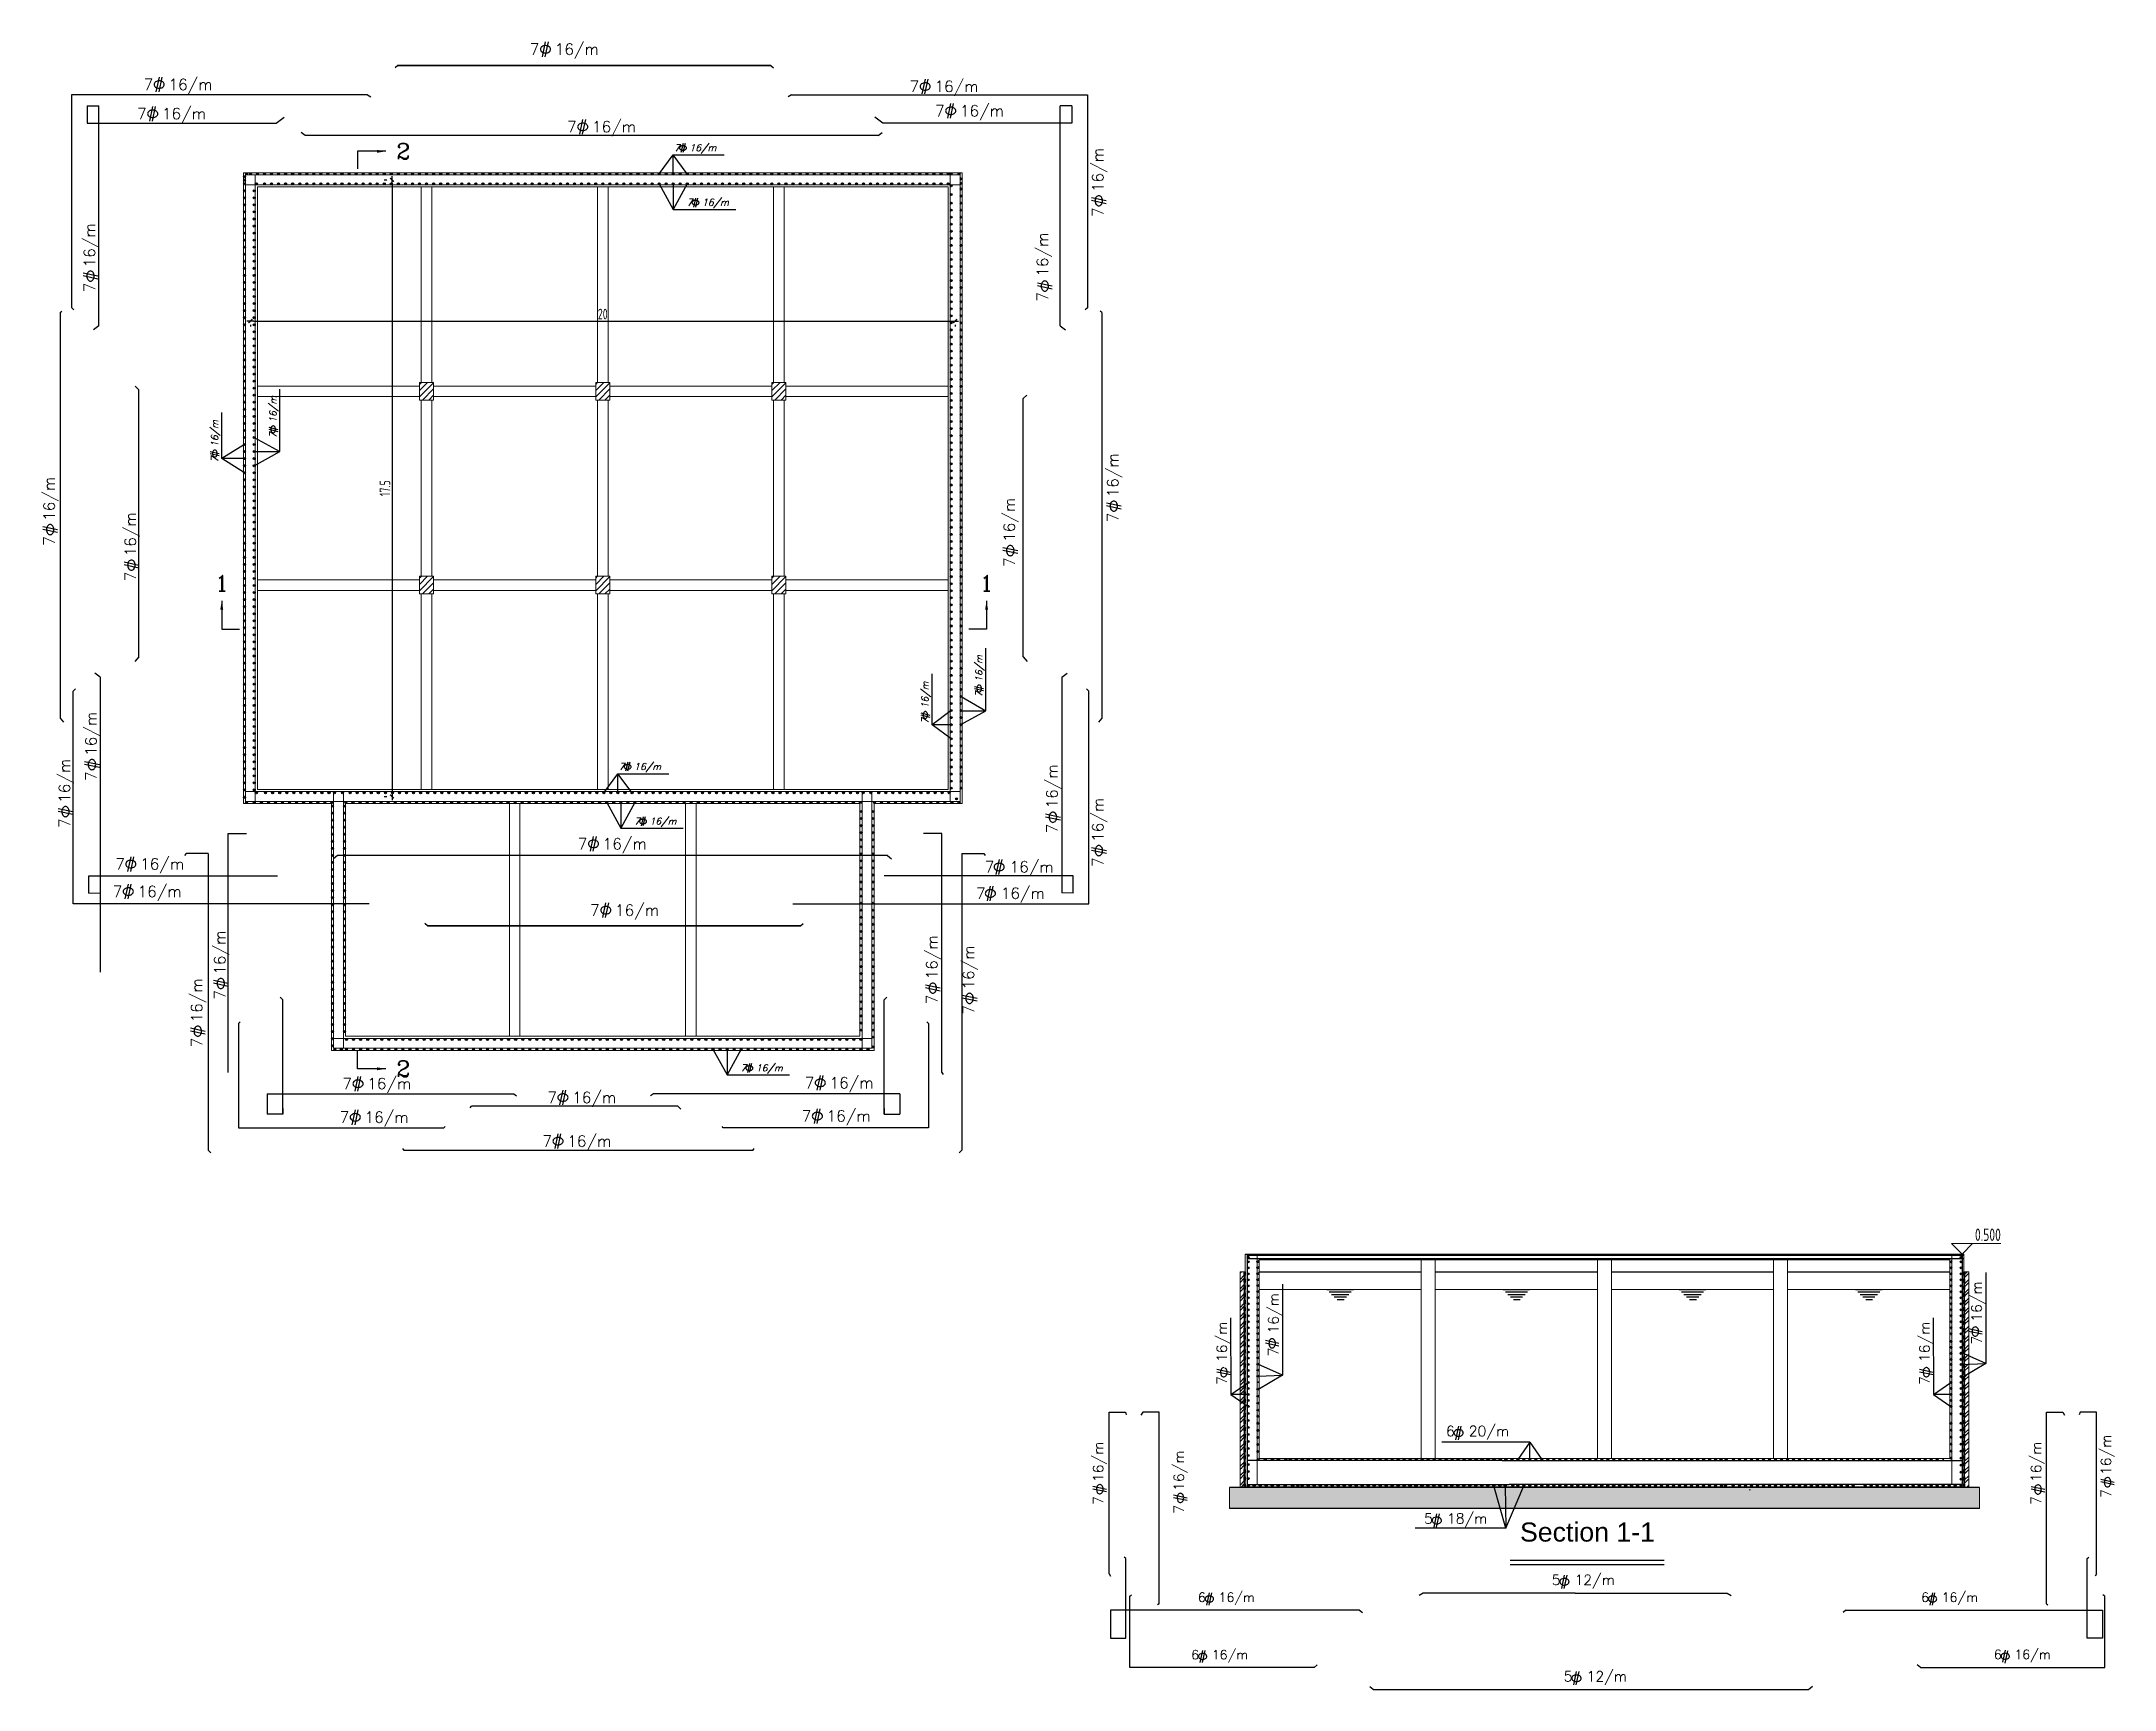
# Model space of a CAD drawing. Header units: metres. Extents: x 64 to 364, y 186 to 335.
# Drawn here: x 206.1 to 265, y 288.7 to 335.5 of the extents above; entities that cross this region are included whole.
import ezdxf
from ezdxf.enums import TextEntityAlignment as Align

# ---------------------------------------------------------------- set-up
doc = ezdxf.new("R2010")
doc.units = ezdxf.units.M
doc.header["$MEASUREMENT"] = 0
for name, color, linetype in [('5-BOTTOM-STEEL-TEXT', 3, 'Continuous'), ('91-TABLE-TEXT', 3, 'Continuous'), ('beam', 3, 'Continuous'), ('COLUMNS', 210, 'Continuous'), ('Conc Block', 253, 'Continuous'), ('DIMENSIONS', 2, 'Continuous'), ('HATCH', 252, 'Continuous'), ('Isolation', 30, 'Continuous'), ('PC', 8, 'Continuous'), ('RC', 1, 'Continuous'), ('STEEL', 5, 'Continuous'), ('TEXT', 3, 'Continuous'), ('Water', 4, 'Continuous'), ('YQ_DIM', 3, 'Continuous'), ('YQ_ELEV', 200, 'Continuous'), ('YQ_IDEN', 3, 'Continuous')]:
    doc.layers.add(name, color=color, linetype=linetype)
doc.styles.add('1', font='arial.ttf')
doc.styles.add('ROMANC', font='romanc.shx')
doc.styles.add('STEEL-TEXT-E', font='ITALICT.SHX')
doc.styles.add('YQ_DIM', font='SUPEROS.SHX', dxfattribs={"width": 0.8, "bigfont": 'HZDX.SHX'})
doc.styles.add('YQ_ELEV', font='SUPEROS.SHX', dxfattribs={"width": 0.8, "bigfont": 'HZDX.SHX'})
doc.styles.add('YQ_IDEN', font='COMPLEX.SHX', dxfattribs={"bigfont": 'GBCBIG.SHX'})
doc.dimstyles.new('yqm0_100', dxfattribs={"dimscale": 0.1, "dimtxt": 3, "dimasz": 1, "dimexe": 1.5, "dimexo": 3, "dimgap": 0.5, "dimtad": 1, "dimdec": 3, "dimdsep": 46, "dimtxsty": 'YQ_DIM', "dimblk": 'YQTICK', "dimcen": 0, "dimclrd": 256, "dimclre": 256, "dimclrt": 7, "dimadec": 1, "dimazin": 2, "dimtfac": 1, "dimtdec": 4, "dimtix": 1, "dimtmove": 2, "dimatfit": 2, "dimfxl": 1, "dimtolj": 1, "dimtzin": 0, "dimarcsym": 0})

msp = doc.modelspace()

# ---------------------------------------------------------------- texts
at = {"layer": '5-BOTTOM-STEEL-TEXT', "style": 'STEEL-TEXT-E'}
for p in [(224.7025, 332.3699), (225.0595, 330.8202), (223.1337, 314.8123), (223.5707, 313.2626), (226.5882, 306.2626)]:
    msp.add_text('7  16/m', height=0.19457, dxfattribs=at).set_placement(p, align=Align.CENTER)
for p in [(212.8154, 324.8278), (211.1594, 324.1403), (232.8494, 317.473), (231.3232, 316.7221)]:
    msp.add_text('7  16/m', height=0.19457, rotation=90, dxfattribs=at).set_placement(p, align=Align.CENTER)
at = {"layer": '91-TABLE-TEXT', "style": 'ROMANC'}
for s, height, p in [('7  16/m', 0.31734, (220.9878, 335.2415)), ('7  16/m', 0.31734, (210.0256, 334.2404)), ('7  16/m', 0.31734, (231.7641, 334.187)), ('7  16/m', 0.31734, (209.8415, 333.4126)), ('7  16/m', 0.31734, (232.4879, 333.4935)), ('7  16/m', 0.31734, (222.0456, 333.0428)), ('7  16/m', 0.31734, (222.3488, 312.6948)), ('7  16/m', 0.31734, (209.2217, 312.1238)), ('7  16/m', 0.31734, (233.8971, 312.0408)), ('7  16/m', 0.31734, (209.1487, 311.3424)), ('7  16/m', 0.31734, (233.6473, 311.2918)), ('7  16/m', 0.31734, (222.6988, 310.813)), ('7  16/m', 0.31734, (215.6675, 305.8913)), ('7  16/m', 0.31734, (228.7871, 305.914)), ('7  16/m', 0.31734, (221.4839, 305.4974)), ('7  16/m', 0.31734, (215.5897, 304.9376)), ('7  16/m', 0.31734, (228.7047, 304.9735)), ('7  16/m', 0.31734, (221.3442, 304.2598)), ('6  20/m', 0.29066, (246.9048, 296.0348)), ('5  18/m', 0.29066, (246.2856, 293.5531)), ('5  12/m', 0.29066, (249.906, 291.8133)), ('6  16/m', 0.2616, (239.7784, 291.3206)), ('6  16/m', 0.2616, (260.3008, 291.3206)), ('6  16/m', 0.2616, (239.5861, 289.6908)), ('6  16/m', 0.2616, (262.3637, 289.697)), ('5  12/m', 0.29066, (250.2492, 289.076))]:
    msp.add_text(s, height=height, dxfattribs=at).set_placement(p, align=Align.MIDDLE)
for height, p in [(0.31734, (236.149, 331.4835)), (0.31734, (207.5356, 329.3468)), (0.31734, (234.5783, 329.0822)), (0.31734, (236.5747, 322.8203)), (0.31734, (206.3902, 322.1527)), (0.31734, (233.638, 321.5561)), (0.31734, (208.6944, 321.145)), (0.31734, (207.5758, 315.4842)), (0.31734, (206.825, 314.1507)), (0.31734, (234.8489, 313.9917)), (0.31734, (236.1535, 313.0437)), (0.31734, (211.2317, 309.276)), (0.31734, (231.441, 309.1442)), (0.31734, (232.4831, 308.8534)), (0.31734, (210.5773, 307.9214)), (0.29066, (261.0881, 299.4046)), (0.29066, (241.1325, 299.0713)), (0.29066, (239.6676, 298.2618)), (0.29066, (259.609, 298.2618)), (0.29066, (264.7613, 295.0551)), (0.29066, (236.1595, 294.8557)), (0.29066, (238.4484, 294.6071)), (0.29066, (262.7763, 294.8571))]:
    msp.add_text('7  16/m', height=height, rotation=90, dxfattribs=at).set_placement(p, align=Align.MIDDLE)
at = {"layer": 'YQ_ELEV', "color": 7, "lineweight": 9, "style": 'YQ_ELEV', "width": 0.8}
msp.add_text('0.500', height=0.35, dxfattribs=at).set_placement((261.7559, 301.6252), align=Align.MIDDLE_RIGHT)
at = {"layer": 'YQ_IDEN', "color": 7, "lineweight": 9, "style": 'YQ_IDEN'}
for s, p in [('2', (216.4171, 332.3663)), ('1', (211.2652, 320.1098)), ('1', (232.9716, 320.1098)), ('2', (216.4171, 306.3336))]:
    msp.add_text(s, height=0.45, dxfattribs=at).set_placement(p, align=Align.MIDDLE)
at = {"layer": 'YQ_IDEN', "style": '1'}
msp.add_text('Section 1-1', height=0.541891, dxfattribs=at).set_placement((248.1104, 292.9192))

# ---------------------------------------------------------------- blocks, each defined once
blk = doc.blocks.new('*U244')
at = {"layer": 'Isolation'}
blk.add_hatch(color=256, dxfattribs=at).paths.add_polyline_path([(-0.01, -0.053), (-0.01, 0.053), (0.01, 0.053), (0.01, -0.053)])
blk.add_lwpolyline([(0.01, 0.053), (0.01, -0.053), (-0.01, -0.053), (-0.01, 0.053)], close=True, dxfattribs=at)
blk = doc.blocks.new('*U245')
at = {"layer": 'HATCH', "color": 0, "linetype": 'ByBlock', "lineweight": -2, "transparency": 16777216}
for p in [(0, 6.014), (0, 5.814), (0, 5.613), (0, 5.413), (0, 5.212), (0, 5.012), (0, 4.811), (0, 4.611), (0, 4.41), (0, 4.21), (0, 4.009), (0, 3.809), (0, 3.608), (0, 3.408), (0, 3.207), (0, 3.007), (0, 2.807), (0, 2.606), (0, 2.406), (0, 2.205), (0, 2.005), (0, 1.804), (0, 1.604), (0, 1.403), (0, 1.203), (0, 1.002), (0, 0.802), (0, 0.601), (0, 0.401), (0, 0.2), (0, 0)]:
    blk.add_blockref('*U244', p, dxfattribs=at)
blk = doc.blocks.new('*U246')
at = {"layer": 'Isolation'}
blk.add_hatch(color=256, dxfattribs=at).paths.add_polyline_path([(-0.01, -0.053), (-0.01, 0.053), (0.01, 0.053), (0.01, -0.053)])
blk.add_lwpolyline([(0.01, 0.053), (0.01, -0.053), (-0.01, -0.053), (-0.01, 0.053)], close=True, dxfattribs=at)
blk = doc.blocks.new('*U247')
at = {"layer": 'HATCH', "color": 0, "linetype": 'ByBlock', "lineweight": -2, "transparency": 16777216}
for p in [(0, 6.014), (0, 5.814), (0, 5.613), (0, 5.413), (0, 5.212), (0, 5.012), (0, 4.811), (0, 4.611), (0, 4.41), (0, 4.21), (0, 4.009), (0, 3.809), (0, 3.608), (0, 3.408), (0, 3.207), (0, 3.007), (0, 2.807), (0, 2.606), (0, 2.406), (0, 2.205), (0, 2.005), (0, 1.804), (0, 1.604), (0, 1.403), (0, 1.203), (0, 1.002), (0, 0.802), (0, 0.601), (0, 0.401), (0, 0.2), (0, 0)]:
    blk.add_blockref('*U246', p, dxfattribs=at)
blk = doc.blocks.new('HG-PHI')
at = {"layer": 'DIMENSIONS'}
for p, q in [((-0.077, -0.211), (0.014, 0.165)), ((0.003, -0.211), (0.094, 0.165))]:
    blk.add_line(p, q, dxfattribs=at)
blk.add_lwpolyline([(0.009, 0.073, 0.065515), (-0.05, 0.066, 0.078232), (-0.095, 0.046, 0.107176), (-0.128, 0.012, 0.143407), (-0.138, -0.022, 0.143407), (-0.128, -0.056, 0.107176), (-0.095, -0.089, 0.078232), (-0.05, -0.109, 0.065515), (0.009, -0.117, 0.065515), (0.067, -0.109, 0.078232), (0.113, -0.089, 0.107176), (0.146, -0.056, 0.143407), (0.156, -0.022, 0.143407), (0.146, 0.012, 0.107176), (0.113, 0.046, 0.078232), (0.067, 0.066, 0.065515)], format="xyb", close=True, dxfattribs=at)
blk = doc.blocks.new('A$C456F4A89')
at = {"layer": 'DIMENSIONS'}
for p, q in [((-0.08, -0.216), (0.01, 0.202)), ((-0.001, -0.216), (0.088, 0.202))]:
    blk.add_line(p, q, dxfattribs=at)
for centre, major_axis, start_param, end_param in [((-0.078, -0.006), (0, 0.0699), 1.001054, 1.570796), ((-0.038, -0.034), (0, 0.123), 0.57398, 1.001054), ((-0.012, -0.08), (0, 0.177), 0.261688, 0.57398), ((0.005, -0.152), (0, 0.251), 0, 0.261688), ((0.005, -0.152), (0, 0.251), -0.261688, 0), ((0.022, -0.08), (0, 0.177), -0.57398, -0.261688), ((0.048, -0.034), (0, 0.123), -1.001054, -0.57398), ((0.087, -0.006), (0, 0.0699), -1.570796, -1.001054), ((-0.078, -0.006), (0, 0.0699), 1.570796, 2.140538), ((-0.038, 0.023), (0, 0.123), 2.140538, 2.567613), ((-0.012, 0.068), (0, 0.177), 2.567613, 2.879905), ((0.005, 0.14), (0, 0.251), 2.879905, 3.141593), ((0.005, 0.14), (0, 0.251), 3.141593, 3.403281), ((0.022, 0.068), (0, 0.177), 3.403281, 3.715573), ((0.048, 0.023), (0, 0.123), 3.715573, 4.142647), ((0.087, -0.006), (0, 0.0699), 4.142647, 4.712389)]:
    blk.add_ellipse(centre, major_axis=major_axis, ratio=0.884775, start_param=start_param, end_param=end_param, dxfattribs=at)
blk = doc.blocks.new('A$C13C43A01')
at = {"layer": 'DIMENSIONS'}
for p, q in [((0.209, 0.034), (-0.209, 0.123)), ((0.209, -0.045), (-0.209, 0.045))]:
    blk.add_line(p, q, dxfattribs=at)
for centre, major_axis, start_param, end_param in [((0.144, 0.04), (-0.251, 0), -0.261688, 0), ((0.144, 0.04), (-0.251, 0), 0, 0.261688), ((0.072, 0.057), (-0.177, 0), -0.57398, -0.261688), ((0.027, 0.083), (-0.123, 0), -1.001054, -0.57398), ((-0.002, 0.122), (-0.0699, 0), -1.570796, -1.001054), ((-0.002, 0.122), (-0.0699, 0), 4.142647, 4.712389), ((-0.03, 0.083), (-0.123, 0), 3.715573, 4.142647), ((-0.076, 0.057), (-0.177, 0), 3.403281, 3.715573), ((-0.147, 0.04), (-0.251, 0), 3.141593, 3.403281), ((-0.147, 0.04), (-0.251, 0), 2.879905, 3.141593), ((0.072, 0.023), (-0.177, 0), 0.261688, 0.57398), ((0.027, -0.003), (-0.123, 0), 0.57398, 1.001054), ((-0.002, -0.043), (-0.0699, 0), 1.001054, 1.570796), ((-0.002, -0.043), (-0.0699, 0), 1.570796, 2.140538), ((-0.03, -0.003), (-0.123, 0), 2.140538, 2.567613), ((-0.076, 0.023), (-0.177, 0), 2.567613, 2.879905)]:
    blk.add_ellipse(centre, major_axis=major_axis, ratio=0.884775, start_param=start_param, end_param=end_param, dxfattribs=at)
blk = doc.blocks.new('YQTICK')
blk.add_line((-1, 0), (1, 0))
at = {"const_width": 0.4}
blk.add_lwpolyline([(0.53, 0.53), (-0.53, -0.53)], dxfattribs=at)
blk = doc.blocks.new('*D270')
at = {"layer": 'Defpoints', "color": 0, "lineweight": 9, "transparency": 16777216}
for p in [(216.176, 331.558), (216.097, 314.058), (216.176, 314.058)]:
    blk.add_point(p, dxfattribs=at)
at = {"layer": 'YQ_DIM', "lineweight": -2, "transparency": 16777216}
for p, q in [((215.876, 331.558), (215.947, 331.558)), ((216.097, 331.458), (216.097, 314.158)), ((215.876, 314.058), (215.947, 314.058))]:
    blk.add_line(p, q, dxfattribs=at)
at = {"layer": 'YQ_DIM', "lineweight": -2, "transparency": 16777216, "xscale": 0.1, "yscale": 0.1, "zscale": 0.1}
for p, rotation in [((216.097, 331.558), 90), ((216.097, 314.058), 270)]:
    blk.add_blockref('YQTICK', p, dxfattribs=dict(at, rotation=rotation))
at = {"layer": 'YQ_DIM', "color": 7, "lineweight": 9, "transparency": 16777216, "insert": (215.897, 322.808), "char_height": 0.3, "attachment_point": 5, "rotation": 90, "style": 'YQ_DIM'}
blk.add_mtext('\\A1;17.5', dxfattribs=at)
blk = doc.blocks.new('*D271')
at = {"layer": 'Defpoints', "color": 0, "lineweight": 9, "transparency": 16777216}
for p in [(212.078, 327.744), (232.078, 327.744), (232.078, 327.549)]:
    blk.add_point(p, dxfattribs=at)
at = {"layer": 'YQ_DIM', "lineweight": -2, "transparency": 16777216}
for p, q in [((212.078, 327.444), (212.078, 327.399)), ((212.178, 327.549), (231.978, 327.549)), ((232.078, 327.444), (232.078, 327.399))]:
    blk.add_line(p, q, dxfattribs=at)
at = {"layer": 'YQ_DIM', "lineweight": -2, "transparency": 16777216, "xscale": 0.1, "yscale": 0.1, "zscale": 0.1, "rotation": 180}
blk.add_blockref('YQTICK', (212.078, 327.549), dxfattribs=at)
at = {"layer": 'YQ_DIM', "lineweight": -2, "transparency": 16777216, "xscale": 0.1, "yscale": 0.1, "zscale": 0.1}
blk.add_blockref('YQTICK', (232.078, 327.549), dxfattribs=at)
at = {"layer": 'YQ_DIM', "color": 7, "lineweight": 9, "transparency": 16777216, "insert": (222.078, 327.749), "char_height": 0.3, "attachment_point": 5, "style": 'YQ_DIM'}
blk.add_mtext('\\A1;20', dxfattribs=at)
blk = doc.blocks.new('*U272')
at = {"layer": 'beam', "lineweight": 9}
for p, q in [((-2.3, 0.15), (2.3, 0.15)), ((-2.3, -0.15), (2.3, -0.15))]:
    blk.add_line(p, q, dxfattribs=at)
blk = doc.blocks.new('*U273')
at = {"layer": 'HATCH', "color": 0, "linetype": 'ByBlock', "lineweight": -2, "transparency": 16777216}
for p in [(-15, 0), (-10, 0), (-5, 0), (0, 0), (-15, -5.5), (-10, -5.5), (-5, -5.5), (0, -5.5)]:
    blk.add_blockref('*U272', p, dxfattribs=at)
blk = doc.blocks.new('*U274')
at = {"layer": 'beam', "lineweight": 9}
for p, q in [((-0.15, -2.775), (-0.15, 2.775)), ((0.15, -2.775), (0.15, 2.775))]:
    blk.add_line(p, q, dxfattribs=at)
blk = doc.blocks.new('*U275')
at = {"layer": 'HATCH', "color": 0, "linetype": 'ByBlock', "lineweight": -2, "transparency": 16777216}
for p in [(-10, 0), (-5, 0), (0, 0)]:
    blk.add_blockref('*U274', p, dxfattribs=at)
blk = doc.blocks.new('*U276')
at = {"layer": 'beam', "lineweight": 9}
for p, q in [((-0.15, 5.525), (-0.15, 0.525)), ((0.15, 5.525), (0.15, 0.525)), ((-0.15, 0.025), (-0.15, -5.525)), ((0.15, 0.025), (0.15, -5.525))]:
    blk.add_line(p, q, dxfattribs=at)
blk = doc.blocks.new('*U277')
at = {"layer": 'beam', "color": 0, "linetype": 'ByBlock', "lineweight": -2, "transparency": 16777216}
for p in [(0, 0), (5, 0), (10, 0)]:
    blk.add_blockref('*U276', p, dxfattribs=at)
blk = doc.blocks.new('YQ_SEC3')
at = {"linetype": 'Continuous'}
blk.add_line((0, 8), (0, 0), dxfattribs=at)
blk.add_lwpolyline([(0, 0), (5, 0)], dxfattribs=at)
blk.add_solid([(0.42, 5.5), (-0.42, 5.5), (0, 8)], dxfattribs=at)

# ---------------------------------------------------------------- dimensions: what is measured, and where the dimension line sits
at = {"layer": 'YQ_DIM', "lineweight": 9}
dim = msp.add_linear_dim(base=(216.0969, 314.0576), p1=(216.1758, 331.5576), p2=(216.1758, 314.0576), angle=90, dimstyle='yqm0_100', dxfattribs=at)
dim.commit()
dim.dimension.update_dxf_attribs({"geometry": '*D270', "text_midpoint": (215.8969, 322.8076)})
dim = msp.add_linear_dim(base=(232.078, 327.549), p1=(212.078, 327.7439), p2=(232.078, 327.7439), dimstyle='yqm0_100', dxfattribs=at)
dim.commit()
dim.dimension.update_dxf_attribs({"geometry": '*D271', "text_midpoint": (222.078, 327.749)})

# ---------------------------------------------------------------- hatches: boundary and pattern name
at = {"layer": 'HATCH', "lineweight": 9}
h = msp.add_hatch(dxfattribs=at)
h.set_pattern_fill('ANSI31', color=256)
h.set_pattern_definition([(45, (-55.01475, 68.35644), (-0.088388348, 0.088388348), [])])
h.paths.add_polyline_path([(217.278, 325.8076), (216.878, 325.8076), (216.878, 325.3076), (217.278, 325.3076)])
h = msp.add_hatch(dxfattribs=at)
h.set_pattern_fill('ANSI31', color=256)
h.set_pattern_definition([(45, (-50.01475, 68.35644), (-0.088388348, 0.088388348), [])])
h.paths.add_polyline_path([(222.278, 325.8076), (221.878, 325.8076), (221.878, 325.3076), (222.278, 325.3076)])
h = msp.add_hatch(dxfattribs=at)
h.set_pattern_fill('ANSI31', color=256)
h.set_pattern_definition([(45, (-45.01475, 68.35644), (-0.088388348, 0.088388348), [])])
h.paths.add_polyline_path([(227.278, 325.8076), (226.878, 325.8076), (226.878, 325.3076), (227.278, 325.3076)])
h = msp.add_hatch(dxfattribs=at)
h.set_pattern_fill('ANSI31', color=256)
h.set_pattern_definition([(45, (-55.01475, 62.85644), (-0.088388348, 0.088388348), [])])
h.paths.add_polyline_path([(217.278, 320.3076), (216.878, 320.3076), (216.878, 319.8076), (217.278, 319.8076)])
h = msp.add_hatch(dxfattribs=at)
h.set_pattern_fill('ANSI31', color=256)
h.set_pattern_definition([(45, (-50.01475, 62.85644), (-0.088388348, 0.088388348), [])])
h.paths.add_polyline_path([(222.278, 320.3076), (221.878, 320.3076), (221.878, 319.8076), (222.278, 319.8076)])
h = msp.add_hatch(dxfattribs=at)
h.set_pattern_fill('ANSI31', color=256)
h.set_pattern_definition([(45, (-45.01475, 62.85644), (-0.088388348, 0.088388348), [])])
h.paths.add_polyline_path([(227.278, 320.3076), (226.878, 320.3076), (226.878, 319.8076), (227.278, 319.8076)])
h = msp.add_hatch(dxfattribs=at)
h.set_pattern_fill('ANSI32', color=256, scale=0.5)
h.paths.add_polyline_path([(260.8459, 300.5752), (260.7259, 300.5752), (260.7259, 300.4692), (260.7259, 294.4552), (260.8459, 294.4552)])
h.paths.add_polyline_path([(240.2859, 300.5752), (240.1659, 300.5752), (240.1659, 294.4552), (240.2859, 294.4552), (240.2859, 294.5613)])
h = msp.add_hatch(dxfattribs=at)
h.set_pattern_fill('AR-CONC', color=256)
h.set_pattern_definition([(50, (-94.388, 46.956), (7.1726, -0.62752), [0.75, -8.25]), (355, (-94.388, 46.956), (-1.38751, 7.52192), [0.6, -6.6]), (100.4514, (-93.79, 46.904), (5.78509, 6.8944), [0.6374, -7.01142]), (46.1842, (-94.388, 48.956), (10.67241, -1.6552), [1.125, -12.375]), (96.6356, (-93.498, 48.818), (9.34662, 9.74119), [0.9561, -10.51714]), (351.1842, (-94.388, 48.956), (9.34662, 9.7412), [0.9, -9.9]), (21, (-93.388, 48.456), (5.96907, -4.02619), [0.75, -8.25]), (326, (-93.388, 48.456), (2.43315, 7.2515), [0.6, -6.6]), (71.4514, (-92.89, 48.1207), (8.40222, 3.22531), [0.6374, -7.01142]), (37.5, (-94.3877, 46.9562), (0.121599, 3.328939), [0, -6.52, 0, -6.7, 0, -6.625]), (7.5, (-94.3877, 46.956), (2.630695, 3.944117), [0, -3.82, 0, -6.37, 0, -2.525]), (327.5, (-96.6177, 46.9562), (5.338224, -0.225549), [0, -2.5, 0, -7.8, 0, -10.35]), (317.5, (-97.6177, 46.956), (5.83186, 1.00105), [0, -3.25, 0, -5.18, 0, -7.35])])
h.paths.add_polyline_path([(260.5059, 294.4552), (260.4529, 294.4552), (240.5059, 294.4552), (240.5059, 294.1552), (260.5059, 294.1552)])
h.paths.add_polyline_path([(261.1459, 294.4552), (260.5059, 294.4552), (260.5059, 294.1552), (261.1459, 294.1552)])
h.paths.add_polyline_path([(240.5059, 294.4552), (239.8659, 294.4552), (239.8659, 294.1552), (240.5059, 294.1552)])
h = msp.add_hatch(dxfattribs=at)
h.set_pattern_fill('AR-CONC', color=256, scale=0.05)
h.set_pattern_definition([(50, (-94.3877, 46.95617), (0.3586301, -0.03137607), [0.0375, -0.4125]), (355, (-94.3877, 46.95617), (-0.06937567, 0.37609607), [0.03, -0.33]), (100.45144, (-94.35782, 46.95355), (0.28925442, 0.34472), [0.0318701, -0.35057106]), (46.1842, (-94.3877, 47.05617), (0.53362067, -0.08275964), [0.05625, -0.61875]), (96.63564, (-94.34324, 47.04927), (0.467331, 0.4870593), [0.0478052, -0.5258569]), (351.18416, (-94.3877, 47.05617), (0.467331, 0.4870593), [0.045, -0.495]), (21, (-94.3377, 47.03117), (0.29845353, -0.20130945), [0.0375, -0.4125]), (326, (-94.3377, 47.03117), (0.12165767, 0.36257502), [0.03, -0.33]), (71.451445, (-94.31284, 47.0144), (0.4201112, 0.16126558), [0.0318701, -0.35057106]), (37.5, (-94.38771, 46.95617), (0.006079928, 0.166446927), [0, -0.326, 0, -0.335, 0, -0.33125]), (7.5, (-94.38771, 46.95617), (0.13153477, 0.197205856), [0, -0.191, 0, -0.3185, 0, -0.12625]), (327.5, (-94.49921, 46.95617), (0.26691122, -0.011277436), [0, -0.125, 0, -0.39, 0, -0.5175]), (317.5, (-94.5492, 46.95617), (0.29159308, 0.05005249), [0, -0.1625, 0, -0.259, 0, -0.3675])])
h.paths.add_polyline_path([(261.1459, 294.4552), (260.5059, 294.4552), (260.5059, 293.8552), (261.1459, 293.8552)])
h.paths.add_polyline_path([(260.5059, 294.4552), (260.4529, 294.4552), (240.5059, 294.4552), (240.5059, 293.8552), (260.5059, 293.8552)])
h.paths.add_polyline_path([(240.5059, 294.4552), (239.8659, 294.4552), (239.8659, 293.8552), (240.5059, 293.8552)])
at = {"layer": 'Isolation'}
for points in [[(240.3059, 294.4752), (240.412, 294.4752), (240.412, 294.4552), (240.3059, 294.4552)], [(240.5589, 294.4752), (240.665, 294.4752), (240.665, 294.4552), (240.5589, 294.4552)], [(240.7619, 294.4752), (240.868, 294.4752), (240.868, 294.4552), (240.7619, 294.4552)], [(240.9649, 294.4752), (241.071, 294.4752), (241.071, 294.4552), (240.9649, 294.4552)], [(241.1679, 294.4752), (241.274, 294.4752), (241.274, 294.4552), (241.1679, 294.4552)], [(241.3709, 294.4752), (241.477, 294.4752), (241.477, 294.4552), (241.3709, 294.4552)], [(241.5739, 294.4752), (241.68, 294.4752), (241.68, 294.4552), (241.5739, 294.4552)], [(241.7769, 294.4752), (241.883, 294.4752), (241.883, 294.4552), (241.7769, 294.4552)], [(241.9799, 294.4752), (242.086, 294.4752), (242.086, 294.4552), (241.9799, 294.4552)], [(242.1829, 294.4752), (242.289, 294.4752), (242.289, 294.4552), (242.1829, 294.4552)], [(242.3859, 294.4752), (242.492, 294.4752), (242.492, 294.4552), (242.3859, 294.4552)], [(242.5889, 294.4752), (242.695, 294.4752), (242.695, 294.4552), (242.5889, 294.4552)], [(242.7919, 294.4752), (242.898, 294.4752), (242.898, 294.4552), (242.7919, 294.4552)], [(242.9949, 294.4752), (243.101, 294.4752), (243.101, 294.4552), (242.9949, 294.4552)], [(243.1979, 294.4752), (243.304, 294.4752), (243.304, 294.4552), (243.1979, 294.4552)], [(243.4009, 294.4752), (243.507, 294.4752), (243.507, 294.4552), (243.4009, 294.4552)], [(243.6039, 294.4752), (243.71, 294.4752), (243.71, 294.4552), (243.6039, 294.4552)], [(243.8069, 294.4752), (243.913, 294.4752), (243.913, 294.4552), (243.8069, 294.4552)], [(244.0099, 294.4752), (244.116, 294.4752), (244.116, 294.4552), (244.0099, 294.4552)], [(244.2129, 294.4752), (244.319, 294.4752), (244.319, 294.4552), (244.2129, 294.4552)], [(244.4159, 294.4752), (244.522, 294.4752), (244.522, 294.4552), (244.4159, 294.4552)], [(244.6189, 294.4752), (244.725, 294.4752), (244.725, 294.4552), (244.6189, 294.4552)], [(244.8219, 294.4752), (244.928, 294.4752), (244.928, 294.4552), (244.8219, 294.4552)], [(245.0249, 294.4752), (245.131, 294.4752), (245.131, 294.4552), (245.0249, 294.4552)], [(245.2279, 294.4752), (245.334, 294.4752), (245.334, 294.4552), (245.2279, 294.4552)], [(245.4309, 294.4752), (245.537, 294.4752), (245.537, 294.4552), (245.4309, 294.4552)], [(245.6339, 294.4752), (245.74, 294.4752), (245.74, 294.4552), (245.6339, 294.4552)], [(245.8369, 294.4752), (245.943, 294.4752), (245.943, 294.4552), (245.8369, 294.4552)], [(246.0399, 294.4752), (246.146, 294.4752), (246.146, 294.4552), (246.0399, 294.4552)], [(246.2429, 294.4752), (246.349, 294.4752), (246.349, 294.4552), (246.2429, 294.4552)], [(246.4459, 294.4752), (246.552, 294.4752), (246.552, 294.4552), (246.4459, 294.4552)], [(246.6489, 294.4752), (246.755, 294.4752), (246.755, 294.4552), (246.6489, 294.4552)], [(246.8519, 294.4752), (246.958, 294.4752), (246.958, 294.4552), (246.8519, 294.4552)], [(247.0549, 294.4752), (247.161, 294.4752), (247.161, 294.4552), (247.0549, 294.4552)], [(247.2579, 294.4752), (247.364, 294.4752), (247.364, 294.4552), (247.2579, 294.4552)], [(247.4609, 294.4752), (247.567, 294.4752), (247.567, 294.4552), (247.4609, 294.4552)], [(247.6639, 294.4752), (247.77, 294.4752), (247.77, 294.4552), (247.6639, 294.4552)], [(247.8669, 294.4752), (247.973, 294.4752), (247.973, 294.4552), (247.8669, 294.4552)], [(248.0699, 294.4752), (248.176, 294.4752), (248.176, 294.4552), (248.0699, 294.4552)], [(248.2729, 294.4752), (248.379, 294.4752), (248.379, 294.4552), (248.2729, 294.4552)], [(248.4759, 294.4752), (248.582, 294.4752), (248.582, 294.4552), (248.4759, 294.4552)], [(248.6789, 294.4752), (248.785, 294.4752), (248.785, 294.4552), (248.6789, 294.4552)], [(248.8819, 294.4752), (248.988, 294.4752), (248.988, 294.4552), (248.8819, 294.4552)], [(249.0849, 294.4752), (249.191, 294.4752), (249.191, 294.4552), (249.0849, 294.4552)], [(249.2879, 294.4752), (249.394, 294.4752), (249.394, 294.4552), (249.2879, 294.4552)], [(249.4909, 294.4752), (249.597, 294.4752), (249.597, 294.4552), (249.4909, 294.4552)], [(249.6939, 294.4752), (249.8, 294.4752), (249.8, 294.4552), (249.6939, 294.4552)], [(249.8969, 294.4752), (250.003, 294.4752), (250.003, 294.4552), (249.8969, 294.4552)], [(250.0999, 294.4752), (250.206, 294.4752), (250.206, 294.4552), (250.0999, 294.4552)], [(250.3029, 294.4752), (250.409, 294.4752), (250.409, 294.4552), (250.3029, 294.4552)], [(250.5059, 294.4752), (250.612, 294.4752), (250.612, 294.4552), (250.5059, 294.4552)], [(250.7089, 294.4752), (250.815, 294.4752), (250.815, 294.4552), (250.7089, 294.4552)], [(250.9119, 294.4752), (251.018, 294.4752), (251.018, 294.4552), (250.9119, 294.4552)], [(251.1149, 294.4752), (251.221, 294.4752), (251.221, 294.4552), (251.1149, 294.4552)], [(251.3179, 294.4752), (251.424, 294.4752), (251.424, 294.4552), (251.3179, 294.4552)], [(251.5209, 294.4752), (251.627, 294.4752), (251.627, 294.4552), (251.5209, 294.4552)], [(251.7239, 294.4752), (251.83, 294.4752), (251.83, 294.4552), (251.7239, 294.4552)], [(251.9269, 294.4752), (252.033, 294.4752), (252.033, 294.4552), (251.9269, 294.4552)], [(252.1299, 294.4752), (252.236, 294.4752), (252.236, 294.4552), (252.1299, 294.4552)], [(252.3329, 294.4752), (252.439, 294.4752), (252.439, 294.4552), (252.3329, 294.4552)], [(252.5359, 294.4752), (252.642, 294.4752), (252.642, 294.4552), (252.5359, 294.4552)], [(252.7389, 294.4752), (252.845, 294.4752), (252.845, 294.4552), (252.7389, 294.4552)], [(252.9419, 294.4752), (253.048, 294.4752), (253.048, 294.4552), (252.9419, 294.4552)], [(253.1449, 294.4752), (253.251, 294.4752), (253.251, 294.4552), (253.1449, 294.4552)], [(253.3479, 294.4752), (253.454, 294.4752), (253.454, 294.4552), (253.3479, 294.4552)], [(253.5509, 294.4752), (253.657, 294.4752), (253.657, 294.4552), (253.5509, 294.4552)], [(253.7539, 294.4752), (253.86, 294.4752), (253.86, 294.4552), (253.7539, 294.4552)], [(253.9569, 294.4752), (254.063, 294.4752), (254.063, 294.4552), (253.9569, 294.4552)], [(254.1599, 294.4752), (254.266, 294.4752), (254.266, 294.4552), (254.1599, 294.4552)], [(254.3629, 294.4752), (254.469, 294.4752), (254.469, 294.4552), (254.3629, 294.4552)], [(254.5659, 294.4752), (254.672, 294.4752), (254.672, 294.4552), (254.5659, 294.4552)], [(254.7689, 294.4752), (254.875, 294.4752), (254.875, 294.4552), (254.7689, 294.4552)], [(254.9719, 294.4752), (255.078, 294.4752), (255.078, 294.4552), (254.9719, 294.4552)], [(255.1749, 294.4752), (255.281, 294.4752), (255.281, 294.4552), (255.1749, 294.4552)], [(255.3779, 294.4752), (255.484, 294.4752), (255.484, 294.4552), (255.3779, 294.4552)], [(255.5809, 294.4752), (255.687, 294.4752), (255.687, 294.4552), (255.5809, 294.4552)], [(255.7839, 294.4752), (255.89, 294.4752), (255.89, 294.4552), (255.7839, 294.4552)], [(255.9869, 294.4752), (256.093, 294.4752), (256.093, 294.4552), (255.9869, 294.4552)], [(256.1899, 294.4752), (256.296, 294.4752), (256.296, 294.4552), (256.1899, 294.4552)], [(256.3929, 294.4752), (256.499, 294.4752), (256.499, 294.4552), (256.3929, 294.4552)], [(256.5959, 294.4752), (256.702, 294.4752), (256.702, 294.4552), (256.5959, 294.4552)], [(256.7989, 294.4752), (256.905, 294.4752), (256.905, 294.4552), (256.7989, 294.4552)], [(257.0019, 294.4752), (257.108, 294.4752), (257.108, 294.4552), (257.0019, 294.4552)], [(257.2049, 294.4752), (257.311, 294.4752), (257.311, 294.4552), (257.2049, 294.4552)], [(257.4079, 294.4752), (257.514, 294.4752), (257.514, 294.4552), (257.4079, 294.4552)], [(257.6109, 294.4752), (257.717, 294.4752), (257.717, 294.4552), (257.6109, 294.4552)], [(257.8139, 294.4752), (257.92, 294.4752), (257.92, 294.4552), (257.8139, 294.4552)], [(258.0169, 294.4752), (258.123, 294.4752), (258.123, 294.4552), (258.0169, 294.4552)], [(258.2199, 294.4752), (258.326, 294.4752), (258.326, 294.4552), (258.2199, 294.4552)], [(258.4229, 294.4752), (258.529, 294.4752), (258.529, 294.4552), (258.4229, 294.4552)], [(258.6259, 294.4752), (258.732, 294.4752), (258.732, 294.4552), (258.6259, 294.4552)], [(258.8289, 294.4752), (258.935, 294.4752), (258.935, 294.4552), (258.8289, 294.4552)], [(259.0319, 294.4752), (259.138, 294.4752), (259.138, 294.4552), (259.0319, 294.4552)], [(259.2349, 294.4752), (259.341, 294.4752), (259.341, 294.4552), (259.2349, 294.4552)], [(259.4379, 294.4752), (259.544, 294.4752), (259.544, 294.4552), (259.4379, 294.4552)], [(259.6409, 294.4752), (259.747, 294.4752), (259.747, 294.4552), (259.6409, 294.4552)], [(259.8439, 294.4752), (259.95, 294.4752), (259.95, 294.4552), (259.8439, 294.4552)], [(260.0469, 294.4752), (260.153, 294.4752), (260.153, 294.4552), (260.0469, 294.4552)], [(260.2499, 294.4752), (260.356, 294.4752), (260.356, 294.4552), (260.2499, 294.4552)], [(260.4529, 294.4752), (260.559, 294.4752), (260.559, 294.4552), (260.4529, 294.4552)]]:
    msp.add_hatch(color=256, dxfattribs=at).paths.add_polyline_path(points)
at = {"layer": 'STEEL', "ltscale": 0.2}
h = msp.add_hatch(color=256, dxfattribs=at)
h.paths.add_polyline_path([(211.8806, 331.6466), (211.9376, 331.6466, 1)])
h.paths.add_polyline_path([(211.8806, 331.6466, 1), (211.9376, 331.6466)])
h = msp.add_hatch(color=256, dxfattribs=at)
h.paths.add_polyline_path([(211.8806, 331.5466), (211.9376, 331.5466, 1)])
h.paths.add_polyline_path([(211.8806, 331.5466, 1), (211.9376, 331.5466)])
h = msp.add_hatch(color=256, dxfattribs=at)
h.paths.add_polyline_path([(211.8806, 331.4466), (211.9376, 331.4466, 1)])
h.paths.add_polyline_path([(211.8806, 331.4466, 1), (211.9376, 331.4466)])
h = msp.add_hatch(color=256, dxfattribs=at)
h.paths.add_polyline_path([(211.8806, 331.2466), (211.9376, 331.2466, 1)])
h.paths.add_polyline_path([(211.8806, 331.2466, 1), (211.9376, 331.2466)])
h = msp.add_hatch(color=256, dxfattribs=at)
h.paths.add_polyline_path([(211.9382, 331.7266), (211.9952, 331.7266, 1)])
h.paths.add_polyline_path([(211.9382, 331.7266, 1), (211.9952, 331.7266)])
h = msp.add_hatch(color=256, dxfattribs=at)
h.paths.add_polyline_path([(212.0494, 331.7266), (212.1064, 331.7266, 1)])
h.paths.add_polyline_path([(212.0494, 331.7266, 1), (212.1064, 331.7266)])
h = msp.add_hatch(color=256, dxfattribs=at)
h.paths.add_polyline_path([(212.1606, 331.2466), (212.2176, 331.2466, 1)])
h.paths.add_polyline_path([(212.1606, 331.2466, 1), (212.2176, 331.2466)])
h = msp.add_hatch(color=256, dxfattribs=at)
h.paths.add_polyline_path([(212.2182, 331.4466), (212.2752, 331.4466, 1)])
h.paths.add_polyline_path([(212.2182, 331.4466, 1), (212.2752, 331.4466)])
h = msp.add_hatch(color=256, dxfattribs=at)
h.paths.add_polyline_path([(212.2494, 331.7266), (212.3064, 331.7266, 1)])
h.paths.add_polyline_path([(212.2494, 331.7266, 1), (212.3064, 331.7266)])
h = msp.add_hatch(color=256, dxfattribs=at)
h.paths.add_polyline_path([(212.4494, 331.7266), (212.5064, 331.7266, 1)])
h.paths.add_polyline_path([(212.4494, 331.7266, 1), (212.5064, 331.7266)])
h = msp.add_hatch(color=256, dxfattribs=at)
h.paths.add_polyline_path([(212.4494, 331.4466), (212.5064, 331.4466, 1)])
h.paths.add_polyline_path([(212.4494, 331.4466, 1), (212.5064, 331.4466)])
h = msp.add_hatch(color=256, dxfattribs=at)
h.paths.add_polyline_path([(212.6494, 331.7266), (212.7064, 331.7266, 1)])
h.paths.add_polyline_path([(212.6494, 331.7266, 1), (212.7064, 331.7266)])
h = msp.add_hatch(color=256, dxfattribs=at)
h.paths.add_polyline_path([(212.6494, 331.4466), (212.7064, 331.4466, 1)])
h.paths.add_polyline_path([(212.6494, 331.4466, 1), (212.7064, 331.4466)])
h = msp.add_hatch(color=256, dxfattribs=at)
h.paths.add_polyline_path([(212.8494, 331.7266), (212.9064, 331.7266, 1)])
h.paths.add_polyline_path([(212.8494, 331.7266, 1), (212.9064, 331.7266)])
h = msp.add_hatch(color=256, dxfattribs=at)
h.paths.add_polyline_path([(212.8494, 331.4466), (212.9064, 331.4466, 1)])
h.paths.add_polyline_path([(212.8494, 331.4466, 1), (212.9064, 331.4466)])
h = msp.add_hatch(color=256, dxfattribs=at)
h.paths.add_polyline_path([(213.0494, 331.7266), (213.1064, 331.7266, 1)])
h.paths.add_polyline_path([(213.0494, 331.7266, 1), (213.1064, 331.7266)])
h = msp.add_hatch(color=256, dxfattribs=at)
h.paths.add_polyline_path([(213.0494, 331.4466), (213.1064, 331.4466, 1)])
h.paths.add_polyline_path([(213.0494, 331.4466, 1), (213.1064, 331.4466)])
h = msp.add_hatch(color=256, dxfattribs=at)
h.paths.add_polyline_path([(213.2494, 331.7266), (213.3064, 331.7266, 1)])
h.paths.add_polyline_path([(213.2494, 331.7266, 1), (213.3064, 331.7266)])
h = msp.add_hatch(color=256, dxfattribs=at)
h.paths.add_polyline_path([(213.2494, 331.4466), (213.3064, 331.4466, 1)])
h.paths.add_polyline_path([(213.2494, 331.4466, 1), (213.3064, 331.4466)])
h = msp.add_hatch(color=256, dxfattribs=at)
h.paths.add_polyline_path([(213.4494, 331.7266), (213.5064, 331.7266, 1)])
h.paths.add_polyline_path([(213.4494, 331.7266, 1), (213.5064, 331.7266)])
h = msp.add_hatch(color=256, dxfattribs=at)
h.paths.add_polyline_path([(213.4494, 331.4466), (213.5064, 331.4466, 1)])
h.paths.add_polyline_path([(213.4494, 331.4466, 1), (213.5064, 331.4466)])
h = msp.add_hatch(color=256, dxfattribs=at)
h.paths.add_polyline_path([(213.6494, 331.7266), (213.7064, 331.7266, 1)])
h.paths.add_polyline_path([(213.6494, 331.7266, 1), (213.7064, 331.7266)])
h = msp.add_hatch(color=256, dxfattribs=at)
h.paths.add_polyline_path([(213.6494, 331.4466), (213.7064, 331.4466, 1)])
h.paths.add_polyline_path([(213.6494, 331.4466, 1), (213.7064, 331.4466)])
h = msp.add_hatch(color=256, dxfattribs=at)
h.paths.add_polyline_path([(213.8494, 331.7266), (213.9064, 331.7266, 1)])
h.paths.add_polyline_path([(213.8494, 331.7266, 1), (213.9064, 331.7266)])
h = msp.add_hatch(color=256, dxfattribs=at)
h.paths.add_polyline_path([(213.8494, 331.4466), (213.9064, 331.4466, 1)])
h.paths.add_polyline_path([(213.8494, 331.4466, 1), (213.9064, 331.4466)])
h = msp.add_hatch(color=256, dxfattribs=at)
h.paths.add_polyline_path([(214.0494, 331.7266), (214.1064, 331.7266, 1)])
h.paths.add_polyline_path([(214.0494, 331.7266, 1), (214.1064, 331.7266)])
h = msp.add_hatch(color=256, dxfattribs=at)
h.paths.add_polyline_path([(214.0494, 331.4466), (214.1064, 331.4466, 1)])
h.paths.add_polyline_path([(214.0494, 331.4466, 1), (214.1064, 331.4466)])
h = msp.add_hatch(color=256, dxfattribs=at)
h.paths.add_polyline_path([(214.2494, 331.7266), (214.3064, 331.7266, 1)])
h.paths.add_polyline_path([(214.2494, 331.7266, 1), (214.3064, 331.7266)])
h = msp.add_hatch(color=256, dxfattribs=at)
h.paths.add_polyline_path([(214.2494, 331.4466), (214.3064, 331.4466, 1)])
h.paths.add_polyline_path([(214.2494, 331.4466, 1), (214.3064, 331.4466)])
h = msp.add_hatch(color=256, dxfattribs=at)
h.paths.add_polyline_path([(214.4494, 331.7266), (214.5064, 331.7266, 1)])
h.paths.add_polyline_path([(214.4494, 331.7266, 1), (214.5064, 331.7266)])
h = msp.add_hatch(color=256, dxfattribs=at)
h.paths.add_polyline_path([(214.4494, 331.4466), (214.5064, 331.4466, 1)])
h.paths.add_polyline_path([(214.4494, 331.4466, 1), (214.5064, 331.4466)])
h = msp.add_hatch(color=256, dxfattribs=at)
h.paths.add_polyline_path([(214.6494, 331.7266), (214.7064, 331.7266, 1)])
h.paths.add_polyline_path([(214.6494, 331.7266, 1), (214.7064, 331.7266)])
h = msp.add_hatch(color=256, dxfattribs=at)
h.paths.add_polyline_path([(214.6494, 331.4466), (214.7064, 331.4466, 1)])
h.paths.add_polyline_path([(214.6494, 331.4466, 1), (214.7064, 331.4466)])
h = msp.add_hatch(color=256, dxfattribs=at)
h.paths.add_polyline_path([(214.8494, 331.7266), (214.9064, 331.7266, 1)])
h.paths.add_polyline_path([(214.8494, 331.7266, 1), (214.9064, 331.7266)])
h = msp.add_hatch(color=256, dxfattribs=at)
h.paths.add_polyline_path([(214.8494, 331.4466), (214.9064, 331.4466, 1)])
h.paths.add_polyline_path([(214.8494, 331.4466, 1), (214.9064, 331.4466)])
h = msp.add_hatch(color=256, dxfattribs=at)
h.paths.add_polyline_path([(215.0494, 331.7266), (215.1064, 331.7266, 1)])
h.paths.add_polyline_path([(215.0494, 331.7266, 1), (215.1064, 331.7266)])
h = msp.add_hatch(color=256, dxfattribs=at)
h.paths.add_polyline_path([(215.0494, 331.4466), (215.1064, 331.4466, 1)])
h.paths.add_polyline_path([(215.0494, 331.4466, 1), (215.1064, 331.4466)])
h = msp.add_hatch(color=256, dxfattribs=at)
h.paths.add_polyline_path([(215.2494, 331.7266), (215.3064, 331.7266, 1)])
h.paths.add_polyline_path([(215.2494, 331.7266, 1), (215.3064, 331.7266)])
h = msp.add_hatch(color=256, dxfattribs=at)
h.paths.add_polyline_path([(215.2494, 331.4466), (215.3064, 331.4466, 1)])
h.paths.add_polyline_path([(215.2494, 331.4466, 1), (215.3064, 331.4466)])
h = msp.add_hatch(color=256, dxfattribs=at)
h.paths.add_polyline_path([(215.4494, 331.7266), (215.5064, 331.7266, 1)])
h.paths.add_polyline_path([(215.4494, 331.7266, 1), (215.5064, 331.7266)])
h = msp.add_hatch(color=256, dxfattribs=at)
h.paths.add_polyline_path([(215.4494, 331.4466), (215.5064, 331.4466, 1)])
h.paths.add_polyline_path([(215.4494, 331.4466, 1), (215.5064, 331.4466)])
h = msp.add_hatch(color=256, dxfattribs=at)
h.paths.add_polyline_path([(215.6494, 331.7266), (215.7064, 331.7266, 1)])
h.paths.add_polyline_path([(215.6494, 331.7266, 1), (215.7064, 331.7266)])
h = msp.add_hatch(color=256, dxfattribs=at)
h.paths.add_polyline_path([(215.6494, 331.4466), (215.7064, 331.4466, 1)])
h.paths.add_polyline_path([(215.6494, 331.4466, 1), (215.7064, 331.4466)])
h = msp.add_hatch(color=256, dxfattribs=at)
h.paths.add_polyline_path([(215.8494, 331.7266), (215.9064, 331.7266, 1)])
h.paths.add_polyline_path([(215.8494, 331.7266, 1), (215.9064, 331.7266)])
h = msp.add_hatch(color=256, dxfattribs=at)
h.paths.add_polyline_path([(215.8494, 331.4466), (215.9064, 331.4466, 1)])
h.paths.add_polyline_path([(215.8494, 331.4466, 1), (215.9064, 331.4466)])
h = msp.add_hatch(color=256, dxfattribs=at)
h.paths.add_polyline_path([(216.0494, 331.7266), (216.1064, 331.7266, 1)])
h.paths.add_polyline_path([(216.0494, 331.7266, 1), (216.1064, 331.7266)])
h = msp.add_hatch(color=256, dxfattribs=at)
h.paths.add_polyline_path([(216.0494, 331.4466), (216.1064, 331.4466, 1)])
h.paths.add_polyline_path([(216.0494, 331.4466, 1), (216.1064, 331.4466)])
h = msp.add_hatch(color=256, dxfattribs=at)
h.paths.add_polyline_path([(216.2494, 331.7266), (216.3064, 331.7266, 1)])
h.paths.add_polyline_path([(216.2494, 331.7266, 1), (216.3064, 331.7266)])
h = msp.add_hatch(color=256, dxfattribs=at)
h.paths.add_polyline_path([(216.2494, 331.4466), (216.3064, 331.4466, 1)])
h.paths.add_polyline_path([(216.2494, 331.4466, 1), (216.3064, 331.4466)])
h = msp.add_hatch(color=256, dxfattribs=at)
h.paths.add_polyline_path([(216.4494, 331.7266), (216.5064, 331.7266, 1)])
h.paths.add_polyline_path([(216.4494, 331.7266, 1), (216.5064, 331.7266)])
h = msp.add_hatch(color=256, dxfattribs=at)
h.paths.add_polyline_path([(216.4494, 331.4466), (216.5064, 331.4466, 1)])
h.paths.add_polyline_path([(216.4494, 331.4466, 1), (216.5064, 331.4466)])
h = msp.add_hatch(color=256, dxfattribs=at)
h.paths.add_polyline_path([(216.6494, 331.7266), (216.7064, 331.7266, 1)])
h.paths.add_polyline_path([(216.6494, 331.7266, 1), (216.7064, 331.7266)])
h = msp.add_hatch(color=256, dxfattribs=at)
h.paths.add_polyline_path([(216.6494, 331.4466), (216.7064, 331.4466, 1)])
h.paths.add_polyline_path([(216.6494, 331.4466, 1), (216.7064, 331.4466)])
h = msp.add_hatch(color=256, dxfattribs=at)
h.paths.add_polyline_path([(216.8494, 331.7266), (216.9064, 331.7266, 1)])
h.paths.add_polyline_path([(216.8494, 331.7266, 1), (216.9064, 331.7266)])
h = msp.add_hatch(color=256, dxfattribs=at)
h.paths.add_polyline_path([(216.8494, 331.4466), (216.9064, 331.4466, 1)])
h.paths.add_polyline_path([(216.8494, 331.4466, 1), (216.9064, 331.4466)])
h = msp.add_hatch(color=256, dxfattribs=at)
h.paths.add_polyline_path([(217.0494, 331.7266), (217.1064, 331.7266, 1)])
h.paths.add_polyline_path([(217.0494, 331.7266, 1), (217.1064, 331.7266)])
h = msp.add_hatch(color=256, dxfattribs=at)
h.paths.add_polyline_path([(217.0494, 331.4466), (217.1064, 331.4466, 1)])
h.paths.add_polyline_path([(217.0494, 331.4466, 1), (217.1064, 331.4466)])
h = msp.add_hatch(color=256, dxfattribs=at)
h.paths.add_polyline_path([(217.2494, 331.7266), (217.3064, 331.7266, 1)])
h.paths.add_polyline_path([(217.2494, 331.7266, 1), (217.3064, 331.7266)])
h = msp.add_hatch(color=256, dxfattribs=at)
h.paths.add_polyline_path([(217.2494, 331.4466), (217.3064, 331.4466, 1)])
h.paths.add_polyline_path([(217.2494, 331.4466, 1), (217.3064, 331.4466)])
h = msp.add_hatch(color=256, dxfattribs=at)
h.paths.add_polyline_path([(217.4494, 331.7266), (217.5064, 331.7266, 1)])
h.paths.add_polyline_path([(217.4494, 331.7266, 1), (217.5064, 331.7266)])
h = msp.add_hatch(color=256, dxfattribs=at)
h.paths.add_polyline_path([(217.4494, 331.4466), (217.5064, 331.4466, 1)])
h.paths.add_polyline_path([(217.4494, 331.4466, 1), (217.5064, 331.4466)])
h = msp.add_hatch(color=256, dxfattribs=at)
h.paths.add_polyline_path([(217.6494, 331.7266), (217.7064, 331.7266, 1)])
h.paths.add_polyline_path([(217.6494, 331.7266, 1), (217.7064, 331.7266)])
h = msp.add_hatch(color=256, dxfattribs=at)
h.paths.add_polyline_path([(217.6494, 331.4466), (217.7064, 331.4466, 1)])
h.paths.add_polyline_path([(217.6494, 331.4466, 1), (217.7064, 331.4466)])
h = msp.add_hatch(color=256, dxfattribs=at)
h.paths.add_polyline_path([(217.8494, 331.7266), (217.9064, 331.7266, 1)])
h.paths.add_polyline_path([(217.8494, 331.7266, 1), (217.9064, 331.7266)])
h = msp.add_hatch(color=256, dxfattribs=at)
h.paths.add_polyline_path([(217.8494, 331.4466), (217.9064, 331.4466, 1)])
h.paths.add_polyline_path([(217.8494, 331.4466, 1), (217.9064, 331.4466)])
h = msp.add_hatch(color=256, dxfattribs=at)
h.paths.add_polyline_path([(218.0494, 331.7266), (218.1064, 331.7266, 1)])
h.paths.add_polyline_path([(218.0494, 331.7266, 1), (218.1064, 331.7266)])
h = msp.add_hatch(color=256, dxfattribs=at)
h.paths.add_polyline_path([(218.0494, 331.4466), (218.1064, 331.4466, 1)])
h.paths.add_polyline_path([(218.0494, 331.4466, 1), (218.1064, 331.4466)])
h = msp.add_hatch(color=256, dxfattribs=at)
h.paths.add_polyline_path([(218.2494, 331.7266), (218.3064, 331.7266, 1)])
h.paths.add_polyline_path([(218.2494, 331.7266, 1), (218.3064, 331.7266)])
h = msp.add_hatch(color=256, dxfattribs=at)
h.paths.add_polyline_path([(218.2494, 331.4466), (218.3064, 331.4466, 1)])
h.paths.add_polyline_path([(218.2494, 331.4466, 1), (218.3064, 331.4466)])
h = msp.add_hatch(color=256, dxfattribs=at)
h.paths.add_polyline_path([(218.4494, 331.7266), (218.5064, 331.7266, 1)])
h.paths.add_polyline_path([(218.4494, 331.7266, 1), (218.5064, 331.7266)])
h = msp.add_hatch(color=256, dxfattribs=at)
h.paths.add_polyline_path([(218.4494, 331.4466), (218.5064, 331.4466, 1)])
h.paths.add_polyline_path([(218.4494, 331.4466, 1), (218.5064, 331.4466)])
h = msp.add_hatch(color=256, dxfattribs=at)
h.paths.add_polyline_path([(218.6494, 331.7266), (218.7064, 331.7266, 1)])
h.paths.add_polyline_path([(218.6494, 331.7266, 1), (218.7064, 331.7266)])
h = msp.add_hatch(color=256, dxfattribs=at)
h.paths.add_polyline_path([(218.6494, 331.4466), (218.7064, 331.4466, 1)])
h.paths.add_polyline_path([(218.6494, 331.4466, 1), (218.7064, 331.4466)])
h = msp.add_hatch(color=256, dxfattribs=at)
h.paths.add_polyline_path([(218.8494, 331.7266), (218.9064, 331.7266, 1)])
h.paths.add_polyline_path([(218.8494, 331.7266, 1), (218.9064, 331.7266)])
h = msp.add_hatch(color=256, dxfattribs=at)
h.paths.add_polyline_path([(218.8494, 331.4466), (218.9064, 331.4466, 1)])
h.paths.add_polyline_path([(218.8494, 331.4466, 1), (218.9064, 331.4466)])
h = msp.add_hatch(color=256, dxfattribs=at)
h.paths.add_polyline_path([(219.0494, 331.7266), (219.1064, 331.7266, 1)])
h.paths.add_polyline_path([(219.0494, 331.7266, 1), (219.1064, 331.7266)])
h = msp.add_hatch(color=256, dxfattribs=at)
h.paths.add_polyline_path([(219.0494, 331.4466), (219.1064, 331.4466, 1)])
h.paths.add_polyline_path([(219.0494, 331.4466, 1), (219.1064, 331.4466)])
h = msp.add_hatch(color=256, dxfattribs=at)
h.paths.add_polyline_path([(219.2494, 331.7266), (219.3064, 331.7266, 1)])
h.paths.add_polyline_path([(219.2494, 331.7266, 1), (219.3064, 331.7266)])
h = msp.add_hatch(color=256, dxfattribs=at)
h.paths.add_polyline_path([(219.2494, 331.4466), (219.3064, 331.4466, 1)])
h.paths.add_polyline_path([(219.2494, 331.4466, 1), (219.3064, 331.4466)])
h = msp.add_hatch(color=256, dxfattribs=at)
h.paths.add_polyline_path([(219.4494, 331.7266), (219.5064, 331.7266, 1)])
h.paths.add_polyline_path([(219.4494, 331.7266, 1), (219.5064, 331.7266)])
h = msp.add_hatch(color=256, dxfattribs=at)
h.paths.add_polyline_path([(219.4494, 331.4466), (219.5064, 331.4466, 1)])
h.paths.add_polyline_path([(219.4494, 331.4466, 1), (219.5064, 331.4466)])
h = msp.add_hatch(color=256, dxfattribs=at)
h.paths.add_polyline_path([(219.6494, 331.7266), (219.7064, 331.7266, 1)])
h.paths.add_polyline_path([(219.6494, 331.7266, 1), (219.7064, 331.7266)])
h = msp.add_hatch(color=256, dxfattribs=at)
h.paths.add_polyline_path([(219.6494, 331.4466), (219.7064, 331.4466, 1)])
h.paths.add_polyline_path([(219.6494, 331.4466, 1), (219.7064, 331.4466)])
h = msp.add_hatch(color=256, dxfattribs=at)
h.paths.add_polyline_path([(219.8494, 331.7266), (219.9064, 331.7266, 1)])
h.paths.add_polyline_path([(219.8494, 331.7266, 1), (219.9064, 331.7266)])
h = msp.add_hatch(color=256, dxfattribs=at)
h.paths.add_polyline_path([(219.8494, 331.4466), (219.9064, 331.4466, 1)])
h.paths.add_polyline_path([(219.8494, 331.4466, 1), (219.9064, 331.4466)])
h = msp.add_hatch(color=256, dxfattribs=at)
h.paths.add_polyline_path([(220.0494, 331.7266), (220.1064, 331.7266, 1)])
h.paths.add_polyline_path([(220.0494, 331.7266, 1), (220.1064, 331.7266)])
h = msp.add_hatch(color=256, dxfattribs=at)
h.paths.add_polyline_path([(220.0494, 331.4466), (220.1064, 331.4466, 1)])
h.paths.add_polyline_path([(220.0494, 331.4466, 1), (220.1064, 331.4466)])
h = msp.add_hatch(color=256, dxfattribs=at)
h.paths.add_polyline_path([(220.2494, 331.7266), (220.3064, 331.7266, 1)])
h.paths.add_polyline_path([(220.2494, 331.7266, 1), (220.3064, 331.7266)])
h = msp.add_hatch(color=256, dxfattribs=at)
h.paths.add_polyline_path([(220.2494, 331.4466), (220.3064, 331.4466, 1)])
h.paths.add_polyline_path([(220.2494, 331.4466, 1), (220.3064, 331.4466)])
h = msp.add_hatch(color=256, dxfattribs=at)
h.paths.add_polyline_path([(220.4494, 331.7266), (220.5064, 331.7266, 1)])
h.paths.add_polyline_path([(220.4494, 331.7266, 1), (220.5064, 331.7266)])
h = msp.add_hatch(color=256, dxfattribs=at)
h.paths.add_polyline_path([(220.4494, 331.4466), (220.5064, 331.4466, 1)])
h.paths.add_polyline_path([(220.4494, 331.4466, 1), (220.5064, 331.4466)])
h = msp.add_hatch(color=256, dxfattribs=at)
h.paths.add_polyline_path([(220.6494, 331.7266), (220.7064, 331.7266, 1)])
h.paths.add_polyline_path([(220.6494, 331.7266, 1), (220.7064, 331.7266)])
h = msp.add_hatch(color=256, dxfattribs=at)
h.paths.add_polyline_path([(220.6494, 331.4466), (220.7064, 331.4466, 1)])
h.paths.add_polyline_path([(220.6494, 331.4466, 1), (220.7064, 331.4466)])
h = msp.add_hatch(color=256, dxfattribs=at)
h.paths.add_polyline_path([(220.8494, 331.7266), (220.9064, 331.7266, 1)])
h.paths.add_polyline_path([(220.8494, 331.7266, 1), (220.9064, 331.7266)])
h = msp.add_hatch(color=256, dxfattribs=at)
h.paths.add_polyline_path([(220.8494, 331.4466), (220.9064, 331.4466, 1)])
h.paths.add_polyline_path([(220.8494, 331.4466, 1), (220.9064, 331.4466)])
h = msp.add_hatch(color=256, dxfattribs=at)
h.paths.add_polyline_path([(221.0494, 331.7266), (221.1064, 331.7266, 1)])
h.paths.add_polyline_path([(221.0494, 331.7266, 1), (221.1064, 331.7266)])
h = msp.add_hatch(color=256, dxfattribs=at)
h.paths.add_polyline_path([(221.0494, 331.4466), (221.1064, 331.4466, 1)])
h.paths.add_polyline_path([(221.0494, 331.4466, 1), (221.1064, 331.4466)])
h = msp.add_hatch(color=256, dxfattribs=at)
h.paths.add_polyline_path([(221.2494, 331.7266), (221.3064, 331.7266, 1)])
h.paths.add_polyline_path([(221.2494, 331.7266, 1), (221.3064, 331.7266)])
h = msp.add_hatch(color=256, dxfattribs=at)
h.paths.add_polyline_path([(221.2494, 331.4466), (221.3064, 331.4466, 1)])
h.paths.add_polyline_path([(221.2494, 331.4466, 1), (221.3064, 331.4466)])
h = msp.add_hatch(color=256, dxfattribs=at)
h.paths.add_polyline_path([(221.4494, 331.7266), (221.5064, 331.7266, 1)])
h.paths.add_polyline_path([(221.4494, 331.7266, 1), (221.5064, 331.7266)])
h = msp.add_hatch(color=256, dxfattribs=at)
h.paths.add_polyline_path([(221.4494, 331.4466), (221.5064, 331.4466, 1)])
h.paths.add_polyline_path([(221.4494, 331.4466, 1), (221.5064, 331.4466)])
h = msp.add_hatch(color=256, dxfattribs=at)
h.paths.add_polyline_path([(221.6494, 331.7266), (221.7064, 331.7266, 1)])
h.paths.add_polyline_path([(221.6494, 331.7266, 1), (221.7064, 331.7266)])
h = msp.add_hatch(color=256, dxfattribs=at)
h.paths.add_polyline_path([(221.6494, 331.4466), (221.7064, 331.4466, 1)])
h.paths.add_polyline_path([(221.6494, 331.4466, 1), (221.7064, 331.4466)])
h = msp.add_hatch(color=256, dxfattribs=at)
h.paths.add_polyline_path([(221.8494, 331.7266), (221.9064, 331.7266, 1)])
h.paths.add_polyline_path([(221.8494, 331.7266, 1), (221.9064, 331.7266)])
h = msp.add_hatch(color=256, dxfattribs=at)
h.paths.add_polyline_path([(221.8494, 331.4466), (221.9064, 331.4466, 1)])
h.paths.add_polyline_path([(221.8494, 331.4466, 1), (221.9064, 331.4466)])
h = msp.add_hatch(color=256, dxfattribs=at)
h.paths.add_polyline_path([(222.0494, 331.7266), (222.1064, 331.7266, 1)])
h.paths.add_polyline_path([(222.0494, 331.7266, 1), (222.1064, 331.7266)])
h = msp.add_hatch(color=256, dxfattribs=at)
h.paths.add_polyline_path([(222.0494, 331.4466), (222.1064, 331.4466, 1)])
h.paths.add_polyline_path([(222.0494, 331.4466, 1), (222.1064, 331.4466)])
h = msp.add_hatch(color=256, dxfattribs=at)
h.paths.add_polyline_path([(222.2494, 331.7266), (222.3064, 331.7266, 1)])
h.paths.add_polyline_path([(222.2494, 331.7266, 1), (222.3064, 331.7266)])
h = msp.add_hatch(color=256, dxfattribs=at)
h.paths.add_polyline_path([(222.2494, 331.4466), (222.3064, 331.4466, 1)])
h.paths.add_polyline_path([(222.2494, 331.4466, 1), (222.3064, 331.4466)])
h = msp.add_hatch(color=256, dxfattribs=at)
h.paths.add_polyline_path([(222.4494, 331.7266), (222.5064, 331.7266, 1)])
h.paths.add_polyline_path([(222.4494, 331.7266, 1), (222.5064, 331.7266)])
h = msp.add_hatch(color=256, dxfattribs=at)
h.paths.add_polyline_path([(222.4494, 331.4466), (222.5064, 331.4466, 1)])
h.paths.add_polyline_path([(222.4494, 331.4466, 1), (222.5064, 331.4466)])
h = msp.add_hatch(color=256, dxfattribs=at)
h.paths.add_polyline_path([(222.6494, 331.7266), (222.7064, 331.7266, 1)])
h.paths.add_polyline_path([(222.6494, 331.7266, 1), (222.7064, 331.7266)])
h = msp.add_hatch(color=256, dxfattribs=at)
h.paths.add_polyline_path([(222.6494, 331.4466), (222.7064, 331.4466, 1)])
h.paths.add_polyline_path([(222.6494, 331.4466, 1), (222.7064, 331.4466)])
h = msp.add_hatch(color=256, dxfattribs=at)
h.paths.add_polyline_path([(222.8494, 331.7266), (222.9064, 331.7266, 1)])
h.paths.add_polyline_path([(222.8494, 331.7266, 1), (222.9064, 331.7266)])
h = msp.add_hatch(color=256, dxfattribs=at)
h.paths.add_polyline_path([(222.8494, 331.4466), (222.9064, 331.4466, 1)])
h.paths.add_polyline_path([(222.8494, 331.4466, 1), (222.9064, 331.4466)])
h = msp.add_hatch(color=256, dxfattribs=at)
h.paths.add_polyline_path([(223.0494, 331.7266), (223.1064, 331.7266, 1)])
h.paths.add_polyline_path([(223.0494, 331.7266, 1), (223.1064, 331.7266)])
h = msp.add_hatch(color=256, dxfattribs=at)
h.paths.add_polyline_path([(223.0494, 331.4466), (223.1064, 331.4466, 1)])
h.paths.add_polyline_path([(223.0494, 331.4466, 1), (223.1064, 331.4466)])
h = msp.add_hatch(color=256, dxfattribs=at)
h.paths.add_polyline_path([(223.2494, 331.7266), (223.3064, 331.7266, 1)])
h.paths.add_polyline_path([(223.2494, 331.7266, 1), (223.3064, 331.7266)])
h = msp.add_hatch(color=256, dxfattribs=at)
h.paths.add_polyline_path([(223.2494, 331.4466), (223.3064, 331.4466, 1)])
h.paths.add_polyline_path([(223.2494, 331.4466, 1), (223.3064, 331.4466)])
h = msp.add_hatch(color=256, dxfattribs=at)
h.paths.add_polyline_path([(223.4494, 331.7266), (223.5064, 331.7266, 1)])
h.paths.add_polyline_path([(223.4494, 331.7266, 1), (223.5064, 331.7266)])
h = msp.add_hatch(color=256, dxfattribs=at)
h.paths.add_polyline_path([(223.4494, 331.4466), (223.5064, 331.4466, 1)])
h.paths.add_polyline_path([(223.4494, 331.4466, 1), (223.5064, 331.4466)])
h = msp.add_hatch(color=256, dxfattribs=at)
h.paths.add_polyline_path([(223.6494, 331.7266), (223.7064, 331.7266, 1)])
h.paths.add_polyline_path([(223.6494, 331.7266, 1), (223.7064, 331.7266)])
h = msp.add_hatch(color=256, dxfattribs=at)
h.paths.add_polyline_path([(223.6494, 331.4466), (223.7064, 331.4466, 1)])
h.paths.add_polyline_path([(223.6494, 331.4466, 1), (223.7064, 331.4466)])
h = msp.add_hatch(color=256, dxfattribs=at)
h.paths.add_polyline_path([(223.8494, 331.7266), (223.9064, 331.7266, 1)])
h.paths.add_polyline_path([(223.8494, 331.7266, 1), (223.9064, 331.7266)])
h = msp.add_hatch(color=256, dxfattribs=at)
h.paths.add_polyline_path([(223.8494, 331.4466), (223.9064, 331.4466, 1)])
h.paths.add_polyline_path([(223.8494, 331.4466, 1), (223.9064, 331.4466)])
h = msp.add_hatch(color=256, dxfattribs=at)
h.paths.add_polyline_path([(224.0494, 331.7266), (224.1064, 331.7266, 1)])
h.paths.add_polyline_path([(224.0494, 331.7266, 1), (224.1064, 331.7266)])
h = msp.add_hatch(color=256, dxfattribs=at)
h.paths.add_polyline_path([(224.0494, 331.4466), (224.1064, 331.4466, 1)])
h.paths.add_polyline_path([(224.0494, 331.4466, 1), (224.1064, 331.4466)])
h = msp.add_hatch(color=256, dxfattribs=at)
h.paths.add_polyline_path([(224.2494, 331.7266), (224.3064, 331.7266, 1)])
h.paths.add_polyline_path([(224.2494, 331.7266, 1), (224.3064, 331.7266)])
h = msp.add_hatch(color=256, dxfattribs=at)
h.paths.add_polyline_path([(224.2494, 331.4466), (224.3064, 331.4466, 1)])
h.paths.add_polyline_path([(224.2494, 331.4466, 1), (224.3064, 331.4466)])
h = msp.add_hatch(color=256, dxfattribs=at)
h.paths.add_polyline_path([(224.4494, 331.7266), (224.5064, 331.7266, 1)])
h.paths.add_polyline_path([(224.4494, 331.7266, 1), (224.5064, 331.7266)])
h = msp.add_hatch(color=256, dxfattribs=at)
h.paths.add_polyline_path([(224.4494, 331.4466), (224.5064, 331.4466, 1)])
h.paths.add_polyline_path([(224.4494, 331.4466, 1), (224.5064, 331.4466)])
h = msp.add_hatch(color=256, dxfattribs=at)
h.paths.add_polyline_path([(224.6494, 331.7266), (224.7064, 331.7266, 1)])
h.paths.add_polyline_path([(224.6494, 331.7266, 1), (224.7064, 331.7266)])
h = msp.add_hatch(color=256, dxfattribs=at)
h.paths.add_polyline_path([(224.6494, 331.4466), (224.7064, 331.4466, 1)])
h.paths.add_polyline_path([(224.6494, 331.4466, 1), (224.7064, 331.4466)])
h = msp.add_hatch(color=256, dxfattribs=at)
h.paths.add_polyline_path([(224.8494, 331.7266), (224.9064, 331.7266, 1)])
h.paths.add_polyline_path([(224.8494, 331.7266, 1), (224.9064, 331.7266)])
h = msp.add_hatch(color=256, dxfattribs=at)
h.paths.add_polyline_path([(224.8494, 331.4466), (224.9064, 331.4466, 1)])
h.paths.add_polyline_path([(224.8494, 331.4466, 1), (224.9064, 331.4466)])
h = msp.add_hatch(color=256, dxfattribs=at)
h.paths.add_polyline_path([(225.0494, 331.7266), (225.1064, 331.7266, 1)])
h.paths.add_polyline_path([(225.0494, 331.7266, 1), (225.1064, 331.7266)])
h = msp.add_hatch(color=256, dxfattribs=at)
h.paths.add_polyline_path([(225.0494, 331.4466), (225.1064, 331.4466, 1)])
h.paths.add_polyline_path([(225.0494, 331.4466, 1), (225.1064, 331.4466)])
h = msp.add_hatch(color=256, dxfattribs=at)
h.paths.add_polyline_path([(225.2494, 331.7266), (225.3064, 331.7266, 1)])
h.paths.add_polyline_path([(225.2494, 331.7266, 1), (225.3064, 331.7266)])
h = msp.add_hatch(color=256, dxfattribs=at)
h.paths.add_polyline_path([(225.2494, 331.4466), (225.3064, 331.4466, 1)])
h.paths.add_polyline_path([(225.2494, 331.4466, 1), (225.3064, 331.4466)])
h = msp.add_hatch(color=256, dxfattribs=at)
h.paths.add_polyline_path([(225.4494, 331.7266), (225.5064, 331.7266, 1)])
h.paths.add_polyline_path([(225.4494, 331.7266, 1), (225.5064, 331.7266)])
h = msp.add_hatch(color=256, dxfattribs=at)
h.paths.add_polyline_path([(225.4494, 331.4466), (225.5064, 331.4466, 1)])
h.paths.add_polyline_path([(225.4494, 331.4466, 1), (225.5064, 331.4466)])
h = msp.add_hatch(color=256, dxfattribs=at)
h.paths.add_polyline_path([(225.6494, 331.7266), (225.7064, 331.7266, 1)])
h.paths.add_polyline_path([(225.6494, 331.7266, 1), (225.7064, 331.7266)])
h = msp.add_hatch(color=256, dxfattribs=at)
h.paths.add_polyline_path([(225.6494, 331.4466), (225.7064, 331.4466, 1)])
h.paths.add_polyline_path([(225.6494, 331.4466, 1), (225.7064, 331.4466)])
h = msp.add_hatch(color=256, dxfattribs=at)
h.paths.add_polyline_path([(225.8494, 331.7266), (225.9064, 331.7266, 1)])
h.paths.add_polyline_path([(225.8494, 331.7266, 1), (225.9064, 331.7266)])
h = msp.add_hatch(color=256, dxfattribs=at)
h.paths.add_polyline_path([(225.8494, 331.4466), (225.9064, 331.4466, 1)])
h.paths.add_polyline_path([(225.8494, 331.4466, 1), (225.9064, 331.4466)])
h = msp.add_hatch(color=256, dxfattribs=at)
h.paths.add_polyline_path([(226.0494, 331.7266), (226.1064, 331.7266, 1)])
h.paths.add_polyline_path([(226.0494, 331.7266, 1), (226.1064, 331.7266)])
h = msp.add_hatch(color=256, dxfattribs=at)
h.paths.add_polyline_path([(226.0494, 331.4466), (226.1064, 331.4466, 1)])
h.paths.add_polyline_path([(226.0494, 331.4466, 1), (226.1064, 331.4466)])
h = msp.add_hatch(color=256, dxfattribs=at)
h.paths.add_polyline_path([(226.2494, 331.7266), (226.3064, 331.7266, 1)])
h.paths.add_polyline_path([(226.2494, 331.7266, 1), (226.3064, 331.7266)])
h = msp.add_hatch(color=256, dxfattribs=at)
h.paths.add_polyline_path([(226.2494, 331.4466), (226.3064, 331.4466, 1)])
h.paths.add_polyline_path([(226.2494, 331.4466, 1), (226.3064, 331.4466)])
h = msp.add_hatch(color=256, dxfattribs=at)
h.paths.add_polyline_path([(226.4494, 331.7266), (226.5064, 331.7266, 1)])
h.paths.add_polyline_path([(226.4494, 331.7266, 1), (226.5064, 331.7266)])
h = msp.add_hatch(color=256, dxfattribs=at)
h.paths.add_polyline_path([(226.4494, 331.4466), (226.5064, 331.4466, 1)])
h.paths.add_polyline_path([(226.4494, 331.4466, 1), (226.5064, 331.4466)])
h = msp.add_hatch(color=256, dxfattribs=at)
h.paths.add_polyline_path([(226.6494, 331.7266), (226.7064, 331.7266, 1)])
h.paths.add_polyline_path([(226.6494, 331.7266, 1), (226.7064, 331.7266)])
h = msp.add_hatch(color=256, dxfattribs=at)
h.paths.add_polyline_path([(226.6494, 331.4466), (226.7064, 331.4466, 1)])
h.paths.add_polyline_path([(226.6494, 331.4466, 1), (226.7064, 331.4466)])
h = msp.add_hatch(color=256, dxfattribs=at)
h.paths.add_polyline_path([(226.8494, 331.7266), (226.9064, 331.7266, 1)])
h.paths.add_polyline_path([(226.8494, 331.7266, 1), (226.9064, 331.7266)])
h = msp.add_hatch(color=256, dxfattribs=at)
h.paths.add_polyline_path([(226.8494, 331.4466), (226.9064, 331.4466, 1)])
h.paths.add_polyline_path([(226.8494, 331.4466, 1), (226.9064, 331.4466)])
h = msp.add_hatch(color=256, dxfattribs=at)
h.paths.add_polyline_path([(227.0494, 331.7266), (227.1064, 331.7266, 1)])
h.paths.add_polyline_path([(227.0494, 331.7266, 1), (227.1064, 331.7266)])
h = msp.add_hatch(color=256, dxfattribs=at)
h.paths.add_polyline_path([(227.0494, 331.4466), (227.1064, 331.4466, 1)])
h.paths.add_polyline_path([(227.0494, 331.4466, 1), (227.1064, 331.4466)])
h = msp.add_hatch(color=256, dxfattribs=at)
h.paths.add_polyline_path([(227.2494, 331.7266), (227.3064, 331.7266, 1)])
h.paths.add_polyline_path([(227.2494, 331.7266, 1), (227.3064, 331.7266)])
h = msp.add_hatch(color=256, dxfattribs=at)
h.paths.add_polyline_path([(227.2494, 331.4466), (227.3064, 331.4466, 1)])
h.paths.add_polyline_path([(227.2494, 331.4466, 1), (227.3064, 331.4466)])
h = msp.add_hatch(color=256, dxfattribs=at)
h.paths.add_polyline_path([(227.4494, 331.7266), (227.5064, 331.7266, 1)])
h.paths.add_polyline_path([(227.4494, 331.7266, 1), (227.5064, 331.7266)])
h = msp.add_hatch(color=256, dxfattribs=at)
h.paths.add_polyline_path([(227.4494, 331.4466), (227.5064, 331.4466, 1)])
h.paths.add_polyline_path([(227.4494, 331.4466, 1), (227.5064, 331.4466)])
h = msp.add_hatch(color=256, dxfattribs=at)
h.paths.add_polyline_path([(227.6494, 331.7266), (227.7064, 331.7266, 1)])
h.paths.add_polyline_path([(227.6494, 331.7266, 1), (227.7064, 331.7266)])
h = msp.add_hatch(color=256, dxfattribs=at)
h.paths.add_polyline_path([(227.6494, 331.4466), (227.7064, 331.4466, 1)])
h.paths.add_polyline_path([(227.6494, 331.4466, 1), (227.7064, 331.4466)])
h = msp.add_hatch(color=256, dxfattribs=at)
h.paths.add_polyline_path([(227.8494, 331.7266), (227.9064, 331.7266, 1)])
h.paths.add_polyline_path([(227.8494, 331.7266, 1), (227.9064, 331.7266)])
h = msp.add_hatch(color=256, dxfattribs=at)
h.paths.add_polyline_path([(227.8494, 331.4466), (227.9064, 331.4466, 1)])
h.paths.add_polyline_path([(227.8494, 331.4466, 1), (227.9064, 331.4466)])
h = msp.add_hatch(color=256, dxfattribs=at)
h.paths.add_polyline_path([(228.0494, 331.7266), (228.1064, 331.7266, 1)])
h.paths.add_polyline_path([(228.0494, 331.7266, 1), (228.1064, 331.7266)])
h = msp.add_hatch(color=256, dxfattribs=at)
h.paths.add_polyline_path([(228.0494, 331.4466), (228.1064, 331.4466, 1)])
h.paths.add_polyline_path([(228.0494, 331.4466, 1), (228.1064, 331.4466)])
h = msp.add_hatch(color=256, dxfattribs=at)
h.paths.add_polyline_path([(228.2494, 331.7266), (228.3064, 331.7266, 1)])
h.paths.add_polyline_path([(228.2494, 331.7266, 1), (228.3064, 331.7266)])
h = msp.add_hatch(color=256, dxfattribs=at)
h.paths.add_polyline_path([(228.2494, 331.4466), (228.3064, 331.4466, 1)])
h.paths.add_polyline_path([(228.2494, 331.4466, 1), (228.3064, 331.4466)])
h = msp.add_hatch(color=256, dxfattribs=at)
h.paths.add_polyline_path([(228.4494, 331.7266), (228.5064, 331.7266, 1)])
h.paths.add_polyline_path([(228.4494, 331.7266, 1), (228.5064, 331.7266)])
h = msp.add_hatch(color=256, dxfattribs=at)
h.paths.add_polyline_path([(228.4494, 331.4466), (228.5064, 331.4466, 1)])
h.paths.add_polyline_path([(228.4494, 331.4466, 1), (228.5064, 331.4466)])
h = msp.add_hatch(color=256, dxfattribs=at)
h.paths.add_polyline_path([(228.6494, 331.7266), (228.7064, 331.7266, 1)])
h.paths.add_polyline_path([(228.6494, 331.7266, 1), (228.7064, 331.7266)])
h = msp.add_hatch(color=256, dxfattribs=at)
h.paths.add_polyline_path([(228.6494, 331.4466), (228.7064, 331.4466, 1)])
h.paths.add_polyline_path([(228.6494, 331.4466, 1), (228.7064, 331.4466)])
h = msp.add_hatch(color=256, dxfattribs=at)
h.paths.add_polyline_path([(228.8494, 331.7266), (228.9064, 331.7266, 1)])
h.paths.add_polyline_path([(228.8494, 331.7266, 1), (228.9064, 331.7266)])
h = msp.add_hatch(color=256, dxfattribs=at)
h.paths.add_polyline_path([(228.8494, 331.4466), (228.9064, 331.4466, 1)])
h.paths.add_polyline_path([(228.8494, 331.4466, 1), (228.9064, 331.4466)])
h = msp.add_hatch(color=256, dxfattribs=at)
h.paths.add_polyline_path([(229.0494, 331.7266), (229.1064, 331.7266, 1)])
h.paths.add_polyline_path([(229.0494, 331.7266, 1), (229.1064, 331.7266)])
h = msp.add_hatch(color=256, dxfattribs=at)
h.paths.add_polyline_path([(229.0494, 331.4466), (229.1064, 331.4466, 1)])
h.paths.add_polyline_path([(229.0494, 331.4466, 1), (229.1064, 331.4466)])
h = msp.add_hatch(color=256, dxfattribs=at)
h.paths.add_polyline_path([(229.2494, 331.7266), (229.3064, 331.7266, 1)])
h.paths.add_polyline_path([(229.2494, 331.7266, 1), (229.3064, 331.7266)])
h = msp.add_hatch(color=256, dxfattribs=at)
h.paths.add_polyline_path([(229.2494, 331.4466), (229.3064, 331.4466, 1)])
h.paths.add_polyline_path([(229.2494, 331.4466, 1), (229.3064, 331.4466)])
h = msp.add_hatch(color=256, dxfattribs=at)
h.paths.add_polyline_path([(229.4494, 331.7266), (229.5064, 331.7266, 1)])
h.paths.add_polyline_path([(229.4494, 331.7266, 1), (229.5064, 331.7266)])
h = msp.add_hatch(color=256, dxfattribs=at)
h.paths.add_polyline_path([(229.4494, 331.4466), (229.5064, 331.4466, 1)])
h.paths.add_polyline_path([(229.4494, 331.4466, 1), (229.5064, 331.4466)])
h = msp.add_hatch(color=256, dxfattribs=at)
h.paths.add_polyline_path([(229.6494, 331.7266), (229.7064, 331.7266, 1)])
h.paths.add_polyline_path([(229.6494, 331.7266, 1), (229.7064, 331.7266)])
h = msp.add_hatch(color=256, dxfattribs=at)
h.paths.add_polyline_path([(229.6494, 331.4466), (229.7064, 331.4466, 1)])
h.paths.add_polyline_path([(229.6494, 331.4466, 1), (229.7064, 331.4466)])
h = msp.add_hatch(color=256, dxfattribs=at)
h.paths.add_polyline_path([(229.8494, 331.7266), (229.9064, 331.7266, 1)])
h.paths.add_polyline_path([(229.8494, 331.7266, 1), (229.9064, 331.7266)])
h = msp.add_hatch(color=256, dxfattribs=at)
h.paths.add_polyline_path([(229.8494, 331.4466), (229.9064, 331.4466, 1)])
h.paths.add_polyline_path([(229.8494, 331.4466, 1), (229.9064, 331.4466)])
h = msp.add_hatch(color=256, dxfattribs=at)
h.paths.add_polyline_path([(230.0494, 331.7266), (230.1064, 331.7266, 1)])
h.paths.add_polyline_path([(230.0494, 331.7266, 1), (230.1064, 331.7266)])
h = msp.add_hatch(color=256, dxfattribs=at)
h.paths.add_polyline_path([(230.0494, 331.4466), (230.1064, 331.4466, 1)])
h.paths.add_polyline_path([(230.0494, 331.4466, 1), (230.1064, 331.4466)])
h = msp.add_hatch(color=256, dxfattribs=at)
h.paths.add_polyline_path([(230.2494, 331.7266), (230.3064, 331.7266, 1)])
h.paths.add_polyline_path([(230.2494, 331.7266, 1), (230.3064, 331.7266)])
h = msp.add_hatch(color=256, dxfattribs=at)
h.paths.add_polyline_path([(230.2494, 331.4466), (230.3064, 331.4466, 1)])
h.paths.add_polyline_path([(230.2494, 331.4466, 1), (230.3064, 331.4466)])
h = msp.add_hatch(color=256, dxfattribs=at)
h.paths.add_polyline_path([(230.4494, 331.7266), (230.5064, 331.7266, 1)])
h.paths.add_polyline_path([(230.4494, 331.7266, 1), (230.5064, 331.7266)])
h = msp.add_hatch(color=256, dxfattribs=at)
h.paths.add_polyline_path([(230.4494, 331.4466), (230.5064, 331.4466, 1)])
h.paths.add_polyline_path([(230.4494, 331.4466, 1), (230.5064, 331.4466)])
h = msp.add_hatch(color=256, dxfattribs=at)
h.paths.add_polyline_path([(230.6494, 331.7266), (230.7064, 331.7266, 1)])
h.paths.add_polyline_path([(230.6494, 331.7266, 1), (230.7064, 331.7266)])
h = msp.add_hatch(color=256, dxfattribs=at)
h.paths.add_polyline_path([(230.6494, 331.4466), (230.7064, 331.4466, 1)])
h.paths.add_polyline_path([(230.6494, 331.4466, 1), (230.7064, 331.4466)])
h = msp.add_hatch(color=256, dxfattribs=at)
h.paths.add_polyline_path([(230.8494, 331.7266), (230.9064, 331.7266, 1)])
h.paths.add_polyline_path([(230.8494, 331.7266, 1), (230.9064, 331.7266)])
h = msp.add_hatch(color=256, dxfattribs=at)
h.paths.add_polyline_path([(230.8494, 331.4466), (230.9064, 331.4466, 1)])
h.paths.add_polyline_path([(230.8494, 331.4466, 1), (230.9064, 331.4466)])
h = msp.add_hatch(color=256, dxfattribs=at)
h.paths.add_polyline_path([(231.0494, 331.7266), (231.1064, 331.7266, 1)])
h.paths.add_polyline_path([(231.0494, 331.7266, 1), (231.1064, 331.7266)])
h = msp.add_hatch(color=256, dxfattribs=at)
h.paths.add_polyline_path([(231.0494, 331.4466), (231.1064, 331.4466, 1)])
h.paths.add_polyline_path([(231.0494, 331.4466, 1), (231.1064, 331.4466)])
h = msp.add_hatch(color=256, dxfattribs=at)
h.paths.add_polyline_path([(231.2494, 331.7266), (231.3064, 331.7266, 1)])
h.paths.add_polyline_path([(231.2494, 331.7266, 1), (231.3064, 331.7266)])
h = msp.add_hatch(color=256, dxfattribs=at)
h.paths.add_polyline_path([(231.2494, 331.4466), (231.3064, 331.4466, 1)])
h.paths.add_polyline_path([(231.2494, 331.4466, 1), (231.3064, 331.4466)])
h = msp.add_hatch(color=256, dxfattribs=at)
h.paths.add_polyline_path([(231.4494, 331.7266), (231.5064, 331.7266, 1)])
h.paths.add_polyline_path([(231.4494, 331.7266, 1), (231.5064, 331.7266)])
h = msp.add_hatch(color=256, dxfattribs=at)
h.paths.add_polyline_path([(231.4494, 331.4466), (231.5064, 331.4466, 1)])
h.paths.add_polyline_path([(231.4494, 331.4466, 1), (231.5064, 331.4466)])
h = msp.add_hatch(color=256, dxfattribs=at)
h.paths.add_polyline_path([(231.6494, 331.7266), (231.7064, 331.7266, 1)])
h.paths.add_polyline_path([(231.6494, 331.7266, 1), (231.7064, 331.7266)])
h = msp.add_hatch(color=256, dxfattribs=at)
h.paths.add_polyline_path([(231.6494, 331.4466), (231.7064, 331.4466, 1)])
h.paths.add_polyline_path([(231.6494, 331.4466, 1), (231.7064, 331.4466)])
h = msp.add_hatch(color=256, dxfattribs=at)
h.paths.add_polyline_path([(231.8494, 331.7266), (231.9064, 331.7266, 1)])
h.paths.add_polyline_path([(231.8494, 331.7266, 1), (231.9064, 331.7266)])
h = msp.add_hatch(color=256, dxfattribs=at)
h.paths.add_polyline_path([(231.8494, 331.4466), (231.9064, 331.4466, 1)])
h.paths.add_polyline_path([(231.8494, 331.4466, 1), (231.9064, 331.4466)])
h = msp.add_hatch(color=256, dxfattribs=at)
h.paths.add_polyline_path([(231.9382, 331.7266), (231.9952, 331.7266, 1)])
h.paths.add_polyline_path([(231.9382, 331.7266, 1), (231.9952, 331.7266)])
h = msp.add_hatch(color=256, dxfattribs=at)
h.paths.add_polyline_path([(231.9382, 331.3879), (231.9952, 331.3879, 1)])
h.paths.add_polyline_path([(231.9382, 331.3879, 1), (231.9952, 331.3879)])
h = msp.add_hatch(color=256, dxfattribs=at)
h.paths.add_polyline_path([(232.1606, 331.7266), (232.2176, 331.7266, 1)])
h.paths.add_polyline_path([(232.1606, 331.7266, 1), (232.2176, 331.7266)])
h = msp.add_hatch(color=256, dxfattribs=at)
h.paths.add_polyline_path([(232.2182, 331.5845), (232.2752, 331.5845, 1)])
h.paths.add_polyline_path([(232.2182, 331.5845, 1), (232.2752, 331.5845)])
h = msp.add_hatch(color=256, dxfattribs=at)
h.paths.add_polyline_path([(232.2182, 331.455), (232.2752, 331.455, 1)])
h.paths.add_polyline_path([(232.2182, 331.455, 1), (232.2752, 331.455)])
h = msp.add_hatch(color=256, dxfattribs=at)
h.paths.add_polyline_path([(232.2182, 331.2979), (232.2752, 331.2979, 1)])
h.paths.add_polyline_path([(232.2182, 331.2979, 1), (232.2752, 331.2979)])
h = msp.add_hatch(color=256, dxfattribs=at)
h.paths.add_polyline_path([(211.8806, 331.0466), (211.9376, 331.0466, 1)])
h.paths.add_polyline_path([(211.8806, 331.0466, 1), (211.9376, 331.0466)])
h = msp.add_hatch(color=256, dxfattribs=at)
h.paths.add_polyline_path([(211.8806, 330.8466), (211.9376, 330.8466, 1)])
h.paths.add_polyline_path([(211.8806, 330.8466, 1), (211.9376, 330.8466)])
h = msp.add_hatch(color=256, dxfattribs=at)
h.paths.add_polyline_path([(211.8806, 330.6466), (211.9376, 330.6466, 1)])
h.paths.add_polyline_path([(211.8806, 330.6466, 1), (211.9376, 330.6466)])
h = msp.add_hatch(color=256, dxfattribs=at)
h.paths.add_polyline_path([(212.1606, 331.0466), (212.2176, 331.0466, 1)])
h.paths.add_polyline_path([(212.1606, 331.0466, 1), (212.2176, 331.0466)])
h = msp.add_hatch(color=256, dxfattribs=at)
h.paths.add_polyline_path([(212.1606, 330.8466), (212.2176, 330.8466, 1)])
h.paths.add_polyline_path([(212.1606, 330.8466, 1), (212.2176, 330.8466)])
h = msp.add_hatch(color=256, dxfattribs=at)
h.paths.add_polyline_path([(212.1606, 330.6466), (212.2176, 330.6466, 1)])
h.paths.add_polyline_path([(212.1606, 330.6466, 1), (212.2176, 330.6466)])
h = msp.add_hatch(color=256, dxfattribs=at)
h.paths.add_polyline_path([(231.9382, 331.1385), (231.9952, 331.1385, 1)])
h.paths.add_polyline_path([(231.9382, 331.1385, 1), (231.9952, 331.1385)])
h = msp.add_hatch(color=256, dxfattribs=at)
h.paths.add_polyline_path([(231.9382, 330.8979), (231.9952, 330.8979, 1)])
h.paths.add_polyline_path([(231.9382, 330.8979, 1), (231.9952, 330.8979)])
h = msp.add_hatch(color=256, dxfattribs=at)
h.paths.add_polyline_path([(231.9382, 330.6979), (231.9952, 330.6979, 1)])
h.paths.add_polyline_path([(231.9382, 330.6979, 1), (231.9952, 330.6979)])
h = msp.add_hatch(color=256, dxfattribs=at)
h.paths.add_polyline_path([(232.2182, 331.0979), (232.2752, 331.0979, 1)])
h.paths.add_polyline_path([(232.2182, 331.0979, 1), (232.2752, 331.0979)])
h = msp.add_hatch(color=256, dxfattribs=at)
h.paths.add_polyline_path([(232.2182, 330.8979), (232.2752, 330.8979, 1)])
h.paths.add_polyline_path([(232.2182, 330.8979, 1), (232.2752, 330.8979)])
h = msp.add_hatch(color=256, dxfattribs=at)
h.paths.add_polyline_path([(232.2182, 330.6979), (232.2752, 330.6979, 1)])
h.paths.add_polyline_path([(232.2182, 330.6979, 1), (232.2752, 330.6979)])
h = msp.add_hatch(color=256, dxfattribs=at)
h.paths.add_polyline_path([(211.8806, 330.4466), (211.9376, 330.4466, 1)])
h.paths.add_polyline_path([(211.8806, 330.4466, 1), (211.9376, 330.4466)])
h = msp.add_hatch(color=256, dxfattribs=at)
h.paths.add_polyline_path([(211.8806, 330.2466), (211.9376, 330.2466, 1)])
h.paths.add_polyline_path([(211.8806, 330.2466, 1), (211.9376, 330.2466)])
h = msp.add_hatch(color=256, dxfattribs=at)
h.paths.add_polyline_path([(211.8806, 330.0466), (211.9376, 330.0466, 1)])
h.paths.add_polyline_path([(211.8806, 330.0466, 1), (211.9376, 330.0466)])
h = msp.add_hatch(color=256, dxfattribs=at)
h.paths.add_polyline_path([(212.1606, 330.4466), (212.2176, 330.4466, 1)])
h.paths.add_polyline_path([(212.1606, 330.4466, 1), (212.2176, 330.4466)])
h = msp.add_hatch(color=256, dxfattribs=at)
h.paths.add_polyline_path([(212.1606, 330.2466), (212.2176, 330.2466, 1)])
h.paths.add_polyline_path([(212.1606, 330.2466, 1), (212.2176, 330.2466)])
h = msp.add_hatch(color=256, dxfattribs=at)
h.paths.add_polyline_path([(212.1606, 330.0466), (212.2176, 330.0466, 1)])
h.paths.add_polyline_path([(212.1606, 330.0466, 1), (212.2176, 330.0466)])
h = msp.add_hatch(color=256, dxfattribs=at)
h.paths.add_polyline_path([(231.9382, 330.4979), (231.9952, 330.4979, 1)])
h.paths.add_polyline_path([(231.9382, 330.4979, 1), (231.9952, 330.4979)])
h = msp.add_hatch(color=256, dxfattribs=at)
h.paths.add_polyline_path([(231.9382, 330.2979), (231.9952, 330.2979, 1)])
h.paths.add_polyline_path([(231.9382, 330.2979, 1), (231.9952, 330.2979)])
h = msp.add_hatch(color=256, dxfattribs=at)
h.paths.add_polyline_path([(231.9382, 330.0979), (231.9952, 330.0979, 1)])
h.paths.add_polyline_path([(231.9382, 330.0979, 1), (231.9952, 330.0979)])
h = msp.add_hatch(color=256, dxfattribs=at)
h.paths.add_polyline_path([(232.2182, 330.4979), (232.2752, 330.4979, 1)])
h.paths.add_polyline_path([(232.2182, 330.4979, 1), (232.2752, 330.4979)])
h = msp.add_hatch(color=256, dxfattribs=at)
h.paths.add_polyline_path([(232.2182, 330.2979), (232.2752, 330.2979, 1)])
h.paths.add_polyline_path([(232.2182, 330.2979, 1), (232.2752, 330.2979)])
h = msp.add_hatch(color=256, dxfattribs=at)
h.paths.add_polyline_path([(232.2182, 330.0979), (232.2752, 330.0979, 1)])
h.paths.add_polyline_path([(232.2182, 330.0979, 1), (232.2752, 330.0979)])
h = msp.add_hatch(color=256, dxfattribs=at)
h.paths.add_polyline_path([(211.8806, 329.8466), (211.9376, 329.8466, 1)])
h.paths.add_polyline_path([(211.8806, 329.8466, 1), (211.9376, 329.8466)])
h = msp.add_hatch(color=256, dxfattribs=at)
h.paths.add_polyline_path([(211.8806, 329.6466), (211.9376, 329.6466, 1)])
h.paths.add_polyline_path([(211.8806, 329.6466, 1), (211.9376, 329.6466)])
h = msp.add_hatch(color=256, dxfattribs=at)
h.paths.add_polyline_path([(211.8806, 329.4466), (211.9376, 329.4466, 1)])
h.paths.add_polyline_path([(211.8806, 329.4466, 1), (211.9376, 329.4466)])
h = msp.add_hatch(color=256, dxfattribs=at)
h.paths.add_polyline_path([(212.1606, 329.8466), (212.2176, 329.8466, 1)])
h.paths.add_polyline_path([(212.1606, 329.8466, 1), (212.2176, 329.8466)])
h = msp.add_hatch(color=256, dxfattribs=at)
h.paths.add_polyline_path([(212.1606, 329.6466), (212.2176, 329.6466, 1)])
h.paths.add_polyline_path([(212.1606, 329.6466, 1), (212.2176, 329.6466)])
h = msp.add_hatch(color=256, dxfattribs=at)
h.paths.add_polyline_path([(212.1606, 329.4466), (212.2176, 329.4466, 1)])
h.paths.add_polyline_path([(212.1606, 329.4466, 1), (212.2176, 329.4466)])
h = msp.add_hatch(color=256, dxfattribs=at)
h.paths.add_polyline_path([(231.9382, 329.8979), (231.9952, 329.8979, 1)])
h.paths.add_polyline_path([(231.9382, 329.8979, 1), (231.9952, 329.8979)])
h = msp.add_hatch(color=256, dxfattribs=at)
h.paths.add_polyline_path([(231.9382, 329.6979), (231.9952, 329.6979, 1)])
h.paths.add_polyline_path([(231.9382, 329.6979, 1), (231.9952, 329.6979)])
h = msp.add_hatch(color=256, dxfattribs=at)
h.paths.add_polyline_path([(231.9382, 329.4979), (231.9952, 329.4979, 1)])
h.paths.add_polyline_path([(231.9382, 329.4979, 1), (231.9952, 329.4979)])
h = msp.add_hatch(color=256, dxfattribs=at)
h.paths.add_polyline_path([(232.2182, 329.8979), (232.2752, 329.8979, 1)])
h.paths.add_polyline_path([(232.2182, 329.8979, 1), (232.2752, 329.8979)])
h = msp.add_hatch(color=256, dxfattribs=at)
h.paths.add_polyline_path([(232.2182, 329.6979), (232.2752, 329.6979, 1)])
h.paths.add_polyline_path([(232.2182, 329.6979, 1), (232.2752, 329.6979)])
h = msp.add_hatch(color=256, dxfattribs=at)
h.paths.add_polyline_path([(232.2182, 329.4979), (232.2752, 329.4979, 1)])
h.paths.add_polyline_path([(232.2182, 329.4979, 1), (232.2752, 329.4979)])
h = msp.add_hatch(color=256, dxfattribs=at)
h.paths.add_polyline_path([(211.8806, 329.2466), (211.9376, 329.2466, 1)])
h.paths.add_polyline_path([(211.8806, 329.2466, 1), (211.9376, 329.2466)])
h = msp.add_hatch(color=256, dxfattribs=at)
h.paths.add_polyline_path([(211.8806, 329.0466), (211.9376, 329.0466, 1)])
h.paths.add_polyline_path([(211.8806, 329.0466, 1), (211.9376, 329.0466)])
h = msp.add_hatch(color=256, dxfattribs=at)
h.paths.add_polyline_path([(212.1606, 329.2466), (212.2176, 329.2466, 1)])
h.paths.add_polyline_path([(212.1606, 329.2466, 1), (212.2176, 329.2466)])
h = msp.add_hatch(color=256, dxfattribs=at)
h.paths.add_polyline_path([(212.1606, 329.0466), (212.2176, 329.0466, 1)])
h.paths.add_polyline_path([(212.1606, 329.0466, 1), (212.2176, 329.0466)])
h = msp.add_hatch(color=256, dxfattribs=at)
h.paths.add_polyline_path([(231.9382, 329.2979), (231.9952, 329.2979, 1)])
h.paths.add_polyline_path([(231.9382, 329.2979, 1), (231.9952, 329.2979)])
h = msp.add_hatch(color=256, dxfattribs=at)
h.paths.add_polyline_path([(231.9382, 329.0979), (231.9952, 329.0979, 1)])
h.paths.add_polyline_path([(231.9382, 329.0979, 1), (231.9952, 329.0979)])
h = msp.add_hatch(color=256, dxfattribs=at)
h.paths.add_polyline_path([(231.9382, 328.8979), (231.9952, 328.8979, 1)])
h.paths.add_polyline_path([(231.9382, 328.8979, 1), (231.9952, 328.8979)])
h = msp.add_hatch(color=256, dxfattribs=at)
h.paths.add_polyline_path([(232.2182, 329.2979), (232.2752, 329.2979, 1)])
h.paths.add_polyline_path([(232.2182, 329.2979, 1), (232.2752, 329.2979)])
h = msp.add_hatch(color=256, dxfattribs=at)
h.paths.add_polyline_path([(232.2182, 329.0979), (232.2752, 329.0979, 1)])
h.paths.add_polyline_path([(232.2182, 329.0979, 1), (232.2752, 329.0979)])
h = msp.add_hatch(color=256, dxfattribs=at)
h.paths.add_polyline_path([(232.2182, 328.8979), (232.2752, 328.8979, 1)])
h.paths.add_polyline_path([(232.2182, 328.8979, 1), (232.2752, 328.8979)])
h = msp.add_hatch(color=256, dxfattribs=at)
h.paths.add_polyline_path([(211.8806, 328.8466), (211.9376, 328.8466, 1)])
h.paths.add_polyline_path([(211.8806, 328.8466, 1), (211.9376, 328.8466)])
h = msp.add_hatch(color=256, dxfattribs=at)
h.paths.add_polyline_path([(211.8806, 328.6466), (211.9376, 328.6466, 1)])
h.paths.add_polyline_path([(211.8806, 328.6466, 1), (211.9376, 328.6466)])
h = msp.add_hatch(color=256, dxfattribs=at)
h.paths.add_polyline_path([(211.8806, 328.4466), (211.9376, 328.4466, 1)])
h.paths.add_polyline_path([(211.8806, 328.4466, 1), (211.9376, 328.4466)])
h = msp.add_hatch(color=256, dxfattribs=at)
h.paths.add_polyline_path([(212.1606, 328.8466), (212.2176, 328.8466, 1)])
h.paths.add_polyline_path([(212.1606, 328.8466, 1), (212.2176, 328.8466)])
h = msp.add_hatch(color=256, dxfattribs=at)
h.paths.add_polyline_path([(212.1606, 328.6466), (212.2176, 328.6466, 1)])
h.paths.add_polyline_path([(212.1606, 328.6466, 1), (212.2176, 328.6466)])
h = msp.add_hatch(color=256, dxfattribs=at)
h.paths.add_polyline_path([(212.1606, 328.4466), (212.2176, 328.4466, 1)])
h.paths.add_polyline_path([(212.1606, 328.4466, 1), (212.2176, 328.4466)])
h = msp.add_hatch(color=256, dxfattribs=at)
h.paths.add_polyline_path([(231.9382, 328.6979), (231.9952, 328.6979, 1)])
h.paths.add_polyline_path([(231.9382, 328.6979, 1), (231.9952, 328.6979)])
h = msp.add_hatch(color=256, dxfattribs=at)
h.paths.add_polyline_path([(231.9382, 328.4979), (231.9952, 328.4979, 1)])
h.paths.add_polyline_path([(231.9382, 328.4979, 1), (231.9952, 328.4979)])
h = msp.add_hatch(color=256, dxfattribs=at)
h.paths.add_polyline_path([(231.9382, 328.2979), (231.9952, 328.2979, 1)])
h.paths.add_polyline_path([(231.9382, 328.2979, 1), (231.9952, 328.2979)])
h = msp.add_hatch(color=256, dxfattribs=at)
h.paths.add_polyline_path([(232.2182, 328.6979), (232.2752, 328.6979, 1)])
h.paths.add_polyline_path([(232.2182, 328.6979, 1), (232.2752, 328.6979)])
h = msp.add_hatch(color=256, dxfattribs=at)
h.paths.add_polyline_path([(232.2182, 328.4979), (232.2752, 328.4979, 1)])
h.paths.add_polyline_path([(232.2182, 328.4979, 1), (232.2752, 328.4979)])
h = msp.add_hatch(color=256, dxfattribs=at)
h.paths.add_polyline_path([(232.2182, 328.2979), (232.2752, 328.2979, 1)])
h.paths.add_polyline_path([(232.2182, 328.2979, 1), (232.2752, 328.2979)])
h = msp.add_hatch(color=256, dxfattribs=at)
h.paths.add_polyline_path([(211.8806, 328.2466), (211.9376, 328.2466, 1)])
h.paths.add_polyline_path([(211.8806, 328.2466, 1), (211.9376, 328.2466)])
h = msp.add_hatch(color=256, dxfattribs=at)
h.paths.add_polyline_path([(211.8806, 328.0466), (211.9376, 328.0466, 1)])
h.paths.add_polyline_path([(211.8806, 328.0466, 1), (211.9376, 328.0466)])
h = msp.add_hatch(color=256, dxfattribs=at)
h.paths.add_polyline_path([(211.8806, 327.8466), (211.9376, 327.8466, 1)])
h.paths.add_polyline_path([(211.8806, 327.8466, 1), (211.9376, 327.8466)])
h = msp.add_hatch(color=256, dxfattribs=at)
h.paths.add_polyline_path([(212.1606, 328.2466), (212.2176, 328.2466, 1)])
h.paths.add_polyline_path([(212.1606, 328.2466, 1), (212.2176, 328.2466)])
h = msp.add_hatch(color=256, dxfattribs=at)
h.paths.add_polyline_path([(212.1606, 328.0466), (212.2176, 328.0466, 1)])
h.paths.add_polyline_path([(212.1606, 328.0466, 1), (212.2176, 328.0466)])
h = msp.add_hatch(color=256, dxfattribs=at)
h.paths.add_polyline_path([(212.1606, 327.8466), (212.2176, 327.8466, 1)])
h.paths.add_polyline_path([(212.1606, 327.8466, 1), (212.2176, 327.8466)])
h = msp.add_hatch(color=256, dxfattribs=at)
h.paths.add_polyline_path([(231.9382, 328.0979), (231.9952, 328.0979, 1)])
h.paths.add_polyline_path([(231.9382, 328.0979, 1), (231.9952, 328.0979)])
h = msp.add_hatch(color=256, dxfattribs=at)
h.paths.add_polyline_path([(231.9382, 327.8979), (231.9952, 327.8979, 1)])
h.paths.add_polyline_path([(231.9382, 327.8979, 1), (231.9952, 327.8979)])
h = msp.add_hatch(color=256, dxfattribs=at)
h.paths.add_polyline_path([(231.9382, 327.6979), (231.9952, 327.6979, 1)])
h.paths.add_polyline_path([(231.9382, 327.6979, 1), (231.9952, 327.6979)])
h = msp.add_hatch(color=256, dxfattribs=at)
h.paths.add_polyline_path([(232.2182, 328.0979), (232.2752, 328.0979, 1)])
h.paths.add_polyline_path([(232.2182, 328.0979, 1), (232.2752, 328.0979)])
h = msp.add_hatch(color=256, dxfattribs=at)
h.paths.add_polyline_path([(232.2182, 327.8979), (232.2752, 327.8979, 1)])
h.paths.add_polyline_path([(232.2182, 327.8979, 1), (232.2752, 327.8979)])
h = msp.add_hatch(color=256, dxfattribs=at)
h.paths.add_polyline_path([(232.2182, 327.6979), (232.2752, 327.6979, 1)])
h.paths.add_polyline_path([(232.2182, 327.6979, 1), (232.2752, 327.6979)])
h = msp.add_hatch(color=256, dxfattribs=at)
h.paths.add_polyline_path([(211.8806, 327.6466), (211.9376, 327.6466, 1)])
h.paths.add_polyline_path([(211.8806, 327.6466, 1), (211.9376, 327.6466)])
h = msp.add_hatch(color=256, dxfattribs=at)
h.paths.add_polyline_path([(211.8806, 327.4466), (211.9376, 327.4466, 1)])
h.paths.add_polyline_path([(211.8806, 327.4466, 1), (211.9376, 327.4466)])
h = msp.add_hatch(color=256, dxfattribs=at)
h.paths.add_polyline_path([(211.8806, 327.2466), (211.9376, 327.2466, 1)])
h.paths.add_polyline_path([(211.8806, 327.2466, 1), (211.9376, 327.2466)])
h = msp.add_hatch(color=256, dxfattribs=at)
h.paths.add_polyline_path([(212.1606, 327.6466), (212.2176, 327.6466, 1)])
h.paths.add_polyline_path([(212.1606, 327.6466, 1), (212.2176, 327.6466)])
h = msp.add_hatch(color=256, dxfattribs=at)
h.paths.add_polyline_path([(212.1606, 327.4466), (212.2176, 327.4466, 1)])
h.paths.add_polyline_path([(212.1606, 327.4466, 1), (212.2176, 327.4466)])
h = msp.add_hatch(color=256, dxfattribs=at)
h.paths.add_polyline_path([(212.1606, 327.2466), (212.2176, 327.2466, 1)])
h.paths.add_polyline_path([(212.1606, 327.2466, 1), (212.2176, 327.2466)])
h = msp.add_hatch(color=256, dxfattribs=at)
h.paths.add_polyline_path([(231.9382, 327.4979), (231.9952, 327.4979, 1)])
h.paths.add_polyline_path([(231.9382, 327.4979, 1), (231.9952, 327.4979)])
h = msp.add_hatch(color=256, dxfattribs=at)
h.paths.add_polyline_path([(231.9382, 327.2979), (231.9952, 327.2979, 1)])
h.paths.add_polyline_path([(231.9382, 327.2979, 1), (231.9952, 327.2979)])
h = msp.add_hatch(color=256, dxfattribs=at)
h.paths.add_polyline_path([(231.9382, 327.0979), (231.9952, 327.0979, 1)])
h.paths.add_polyline_path([(231.9382, 327.0979, 1), (231.9952, 327.0979)])
h = msp.add_hatch(color=256, dxfattribs=at)
h.paths.add_polyline_path([(232.2182, 327.4979), (232.2752, 327.4979, 1)])
h.paths.add_polyline_path([(232.2182, 327.4979, 1), (232.2752, 327.4979)])
h = msp.add_hatch(color=256, dxfattribs=at)
h.paths.add_polyline_path([(232.2182, 327.2979), (232.2752, 327.2979, 1)])
h.paths.add_polyline_path([(232.2182, 327.2979, 1), (232.2752, 327.2979)])
h = msp.add_hatch(color=256, dxfattribs=at)
h.paths.add_polyline_path([(232.2182, 327.0979), (232.2752, 327.0979, 1)])
h.paths.add_polyline_path([(232.2182, 327.0979, 1), (232.2752, 327.0979)])
h = msp.add_hatch(color=256, dxfattribs=at)
h.paths.add_polyline_path([(211.8806, 327.0466), (211.9376, 327.0466, 1)])
h.paths.add_polyline_path([(211.8806, 327.0466, 1), (211.9376, 327.0466)])
h = msp.add_hatch(color=256, dxfattribs=at)
h.paths.add_polyline_path([(211.8806, 326.8466), (211.9376, 326.8466, 1)])
h.paths.add_polyline_path([(211.8806, 326.8466, 1), (211.9376, 326.8466)])
h = msp.add_hatch(color=256, dxfattribs=at)
h.paths.add_polyline_path([(211.8806, 326.6466), (211.9376, 326.6466, 1)])
h.paths.add_polyline_path([(211.8806, 326.6466, 1), (211.9376, 326.6466)])
h = msp.add_hatch(color=256, dxfattribs=at)
h.paths.add_polyline_path([(212.1606, 327.0466), (212.2176, 327.0466, 1)])
h.paths.add_polyline_path([(212.1606, 327.0466, 1), (212.2176, 327.0466)])
h = msp.add_hatch(color=256, dxfattribs=at)
h.paths.add_polyline_path([(212.1606, 326.8466), (212.2176, 326.8466, 1)])
h.paths.add_polyline_path([(212.1606, 326.8466, 1), (212.2176, 326.8466)])
h = msp.add_hatch(color=256, dxfattribs=at)
h.paths.add_polyline_path([(212.1606, 326.6466), (212.2176, 326.6466, 1)])
h.paths.add_polyline_path([(212.1606, 326.6466, 1), (212.2176, 326.6466)])
h = msp.add_hatch(color=256, dxfattribs=at)
h.paths.add_polyline_path([(231.9382, 326.8979), (231.9952, 326.8979, 1)])
h.paths.add_polyline_path([(231.9382, 326.8979, 1), (231.9952, 326.8979)])
h = msp.add_hatch(color=256, dxfattribs=at)
h.paths.add_polyline_path([(231.9382, 326.6979), (231.9952, 326.6979, 1)])
h.paths.add_polyline_path([(231.9382, 326.6979, 1), (231.9952, 326.6979)])
h = msp.add_hatch(color=256, dxfattribs=at)
h.paths.add_polyline_path([(232.2182, 326.8979), (232.2752, 326.8979, 1)])
h.paths.add_polyline_path([(232.2182, 326.8979, 1), (232.2752, 326.8979)])
h = msp.add_hatch(color=256, dxfattribs=at)
h.paths.add_polyline_path([(232.2182, 326.6979), (232.2752, 326.6979, 1)])
h.paths.add_polyline_path([(232.2182, 326.6979, 1), (232.2752, 326.6979)])
h = msp.add_hatch(color=256, dxfattribs=at)
h.paths.add_polyline_path([(211.8806, 326.4466), (211.9376, 326.4466, 1)])
h.paths.add_polyline_path([(211.8806, 326.4466, 1), (211.9376, 326.4466)])
h = msp.add_hatch(color=256, dxfattribs=at)
h.paths.add_polyline_path([(211.8806, 326.2466), (211.9376, 326.2466, 1)])
h.paths.add_polyline_path([(211.8806, 326.2466, 1), (211.9376, 326.2466)])
h = msp.add_hatch(color=256, dxfattribs=at)
h.paths.add_polyline_path([(211.8806, 326.0466), (211.9376, 326.0466, 1)])
h.paths.add_polyline_path([(211.8806, 326.0466, 1), (211.9376, 326.0466)])
h = msp.add_hatch(color=256, dxfattribs=at)
h.paths.add_polyline_path([(212.1606, 326.4466), (212.2176, 326.4466, 1)])
h.paths.add_polyline_path([(212.1606, 326.4466, 1), (212.2176, 326.4466)])
h = msp.add_hatch(color=256, dxfattribs=at)
h.paths.add_polyline_path([(212.1606, 326.2466), (212.2176, 326.2466, 1)])
h.paths.add_polyline_path([(212.1606, 326.2466, 1), (212.2176, 326.2466)])
h = msp.add_hatch(color=256, dxfattribs=at)
h.paths.add_polyline_path([(212.1606, 326.0466), (212.2176, 326.0466, 1)])
h.paths.add_polyline_path([(212.1606, 326.0466, 1), (212.2176, 326.0466)])
h = msp.add_hatch(color=256, dxfattribs=at)
h.paths.add_polyline_path([(231.9382, 326.4979), (231.9952, 326.4979, 1)])
h.paths.add_polyline_path([(231.9382, 326.4979, 1), (231.9952, 326.4979)])
h = msp.add_hatch(color=256, dxfattribs=at)
h.paths.add_polyline_path([(231.9382, 326.2979), (231.9952, 326.2979, 1)])
h.paths.add_polyline_path([(231.9382, 326.2979, 1), (231.9952, 326.2979)])
h = msp.add_hatch(color=256, dxfattribs=at)
h.paths.add_polyline_path([(231.9382, 326.0979), (231.9952, 326.0979, 1)])
h.paths.add_polyline_path([(231.9382, 326.0979, 1), (231.9952, 326.0979)])
h = msp.add_hatch(color=256, dxfattribs=at)
h.paths.add_polyline_path([(232.2182, 326.4979), (232.2752, 326.4979, 1)])
h.paths.add_polyline_path([(232.2182, 326.4979, 1), (232.2752, 326.4979)])
h = msp.add_hatch(color=256, dxfattribs=at)
h.paths.add_polyline_path([(232.2182, 326.2979), (232.2752, 326.2979, 1)])
h.paths.add_polyline_path([(232.2182, 326.2979, 1), (232.2752, 326.2979)])
h = msp.add_hatch(color=256, dxfattribs=at)
h.paths.add_polyline_path([(232.2182, 326.0979), (232.2752, 326.0979, 1)])
h.paths.add_polyline_path([(232.2182, 326.0979, 1), (232.2752, 326.0979)])
h = msp.add_hatch(color=256, dxfattribs=at)
h.paths.add_polyline_path([(211.8806, 325.8466), (211.9376, 325.8466, 1)])
h.paths.add_polyline_path([(211.8806, 325.8466, 1), (211.9376, 325.8466)])
h = msp.add_hatch(color=256, dxfattribs=at)
h.paths.add_polyline_path([(211.8806, 325.6466), (211.9376, 325.6466, 1)])
h.paths.add_polyline_path([(211.8806, 325.6466, 1), (211.9376, 325.6466)])
h = msp.add_hatch(color=256, dxfattribs=at)
h.paths.add_polyline_path([(211.8806, 325.4466), (211.9376, 325.4466, 1)])
h.paths.add_polyline_path([(211.8806, 325.4466, 1), (211.9376, 325.4466)])
h = msp.add_hatch(color=256, dxfattribs=at)
h.paths.add_polyline_path([(212.1606, 325.8466), (212.2176, 325.8466, 1)])
h.paths.add_polyline_path([(212.1606, 325.8466, 1), (212.2176, 325.8466)])
h = msp.add_hatch(color=256, dxfattribs=at)
h.paths.add_polyline_path([(212.1606, 325.6466), (212.2176, 325.6466, 1)])
h.paths.add_polyline_path([(212.1606, 325.6466, 1), (212.2176, 325.6466)])
h = msp.add_hatch(color=256, dxfattribs=at)
h.paths.add_polyline_path([(212.1606, 325.4466), (212.2176, 325.4466, 1)])
h.paths.add_polyline_path([(212.1606, 325.4466, 1), (212.2176, 325.4466)])
h = msp.add_hatch(color=256, dxfattribs=at)
h.paths.add_polyline_path([(231.9382, 325.8979), (231.9952, 325.8979, 1)])
h.paths.add_polyline_path([(231.9382, 325.8979, 1), (231.9952, 325.8979)])
h = msp.add_hatch(color=256, dxfattribs=at)
h.paths.add_polyline_path([(231.9382, 325.6979), (231.9952, 325.6979, 1)])
h.paths.add_polyline_path([(231.9382, 325.6979, 1), (231.9952, 325.6979)])
h = msp.add_hatch(color=256, dxfattribs=at)
h.paths.add_polyline_path([(231.9382, 325.4979), (231.9952, 325.4979, 1)])
h.paths.add_polyline_path([(231.9382, 325.4979, 1), (231.9952, 325.4979)])
h = msp.add_hatch(color=256, dxfattribs=at)
h.paths.add_polyline_path([(232.2182, 325.8979), (232.2752, 325.8979, 1)])
h.paths.add_polyline_path([(232.2182, 325.8979, 1), (232.2752, 325.8979)])
h = msp.add_hatch(color=256, dxfattribs=at)
h.paths.add_polyline_path([(232.2182, 325.6979), (232.2752, 325.6979, 1)])
h.paths.add_polyline_path([(232.2182, 325.6979, 1), (232.2752, 325.6979)])
h = msp.add_hatch(color=256, dxfattribs=at)
h.paths.add_polyline_path([(232.2182, 325.4979), (232.2752, 325.4979, 1)])
h.paths.add_polyline_path([(232.2182, 325.4979, 1), (232.2752, 325.4979)])
h = msp.add_hatch(color=256, dxfattribs=at)
h.paths.add_polyline_path([(211.8806, 325.2466), (211.9376, 325.2466, 1)])
h.paths.add_polyline_path([(211.8806, 325.2466, 1), (211.9376, 325.2466)])
h = msp.add_hatch(color=256, dxfattribs=at)
h.paths.add_polyline_path([(211.8806, 325.0466), (211.9376, 325.0466, 1)])
h.paths.add_polyline_path([(211.8806, 325.0466, 1), (211.9376, 325.0466)])
h = msp.add_hatch(color=256, dxfattribs=at)
h.paths.add_polyline_path([(211.8806, 324.8466), (211.9376, 324.8466, 1)])
h.paths.add_polyline_path([(211.8806, 324.8466, 1), (211.9376, 324.8466)])
h = msp.add_hatch(color=256, dxfattribs=at)
h.paths.add_polyline_path([(212.1606, 325.2466), (212.2176, 325.2466, 1)])
h.paths.add_polyline_path([(212.1606, 325.2466, 1), (212.2176, 325.2466)])
h = msp.add_hatch(color=256, dxfattribs=at)
h.paths.add_polyline_path([(212.1606, 325.0466), (212.2176, 325.0466, 1)])
h.paths.add_polyline_path([(212.1606, 325.0466, 1), (212.2176, 325.0466)])
h = msp.add_hatch(color=256, dxfattribs=at)
h.paths.add_polyline_path([(212.1606, 324.8466), (212.2176, 324.8466, 1)])
h.paths.add_polyline_path([(212.1606, 324.8466, 1), (212.2176, 324.8466)])
h = msp.add_hatch(color=256, dxfattribs=at)
h.paths.add_polyline_path([(231.9382, 325.2979), (231.9952, 325.2979, 1)])
h.paths.add_polyline_path([(231.9382, 325.2979, 1), (231.9952, 325.2979)])
h = msp.add_hatch(color=256, dxfattribs=at)
h.paths.add_polyline_path([(231.9382, 325.0979), (231.9952, 325.0979, 1)])
h.paths.add_polyline_path([(231.9382, 325.0979, 1), (231.9952, 325.0979)])
h = msp.add_hatch(color=256, dxfattribs=at)
h.paths.add_polyline_path([(231.9382, 324.8979), (231.9952, 324.8979, 1)])
h.paths.add_polyline_path([(231.9382, 324.8979, 1), (231.9952, 324.8979)])
h = msp.add_hatch(color=256, dxfattribs=at)
h.paths.add_polyline_path([(232.2182, 325.2979), (232.2752, 325.2979, 1)])
h.paths.add_polyline_path([(232.2182, 325.2979, 1), (232.2752, 325.2979)])
h = msp.add_hatch(color=256, dxfattribs=at)
h.paths.add_polyline_path([(232.2182, 325.0979), (232.2752, 325.0979, 1)])
h.paths.add_polyline_path([(232.2182, 325.0979, 1), (232.2752, 325.0979)])
h = msp.add_hatch(color=256, dxfattribs=at)
h.paths.add_polyline_path([(232.2182, 324.8979), (232.2752, 324.8979, 1)])
h.paths.add_polyline_path([(232.2182, 324.8979, 1), (232.2752, 324.8979)])
h = msp.add_hatch(color=256, dxfattribs=at)
h.paths.add_polyline_path([(211.8806, 324.6466), (211.9376, 324.6466, 1)])
h.paths.add_polyline_path([(211.8806, 324.6466, 1), (211.9376, 324.6466)])
h = msp.add_hatch(color=256, dxfattribs=at)
h.paths.add_polyline_path([(211.8806, 324.4466), (211.9376, 324.4466, 1)])
h.paths.add_polyline_path([(211.8806, 324.4466, 1), (211.9376, 324.4466)])
h = msp.add_hatch(color=256, dxfattribs=at)
h.paths.add_polyline_path([(211.8806, 324.2466), (211.9376, 324.2466, 1)])
h.paths.add_polyline_path([(211.8806, 324.2466, 1), (211.9376, 324.2466)])
h = msp.add_hatch(color=256, dxfattribs=at)
h.paths.add_polyline_path([(212.1606, 324.6466), (212.2176, 324.6466, 1)])
h.paths.add_polyline_path([(212.1606, 324.6466, 1), (212.2176, 324.6466)])
h = msp.add_hatch(color=256, dxfattribs=at)
h.paths.add_polyline_path([(212.1606, 324.4466), (212.2176, 324.4466, 1)])
h.paths.add_polyline_path([(212.1606, 324.4466, 1), (212.2176, 324.4466)])
h = msp.add_hatch(color=256, dxfattribs=at)
h.paths.add_polyline_path([(212.1606, 324.2466), (212.2176, 324.2466, 1)])
h.paths.add_polyline_path([(212.1606, 324.2466, 1), (212.2176, 324.2466)])
h = msp.add_hatch(color=256, dxfattribs=at)
h.paths.add_polyline_path([(231.9382, 324.6979), (231.9952, 324.6979, 1)])
h.paths.add_polyline_path([(231.9382, 324.6979, 1), (231.9952, 324.6979)])
h = msp.add_hatch(color=256, dxfattribs=at)
h.paths.add_polyline_path([(231.9382, 324.4979), (231.9952, 324.4979, 1)])
h.paths.add_polyline_path([(231.9382, 324.4979, 1), (231.9952, 324.4979)])
h = msp.add_hatch(color=256, dxfattribs=at)
h.paths.add_polyline_path([(231.9382, 324.2979), (231.9952, 324.2979, 1)])
h.paths.add_polyline_path([(231.9382, 324.2979, 1), (231.9952, 324.2979)])
h = msp.add_hatch(color=256, dxfattribs=at)
h.paths.add_polyline_path([(232.2182, 324.6979), (232.2752, 324.6979, 1)])
h.paths.add_polyline_path([(232.2182, 324.6979, 1), (232.2752, 324.6979)])
h = msp.add_hatch(color=256, dxfattribs=at)
h.paths.add_polyline_path([(232.2182, 324.4979), (232.2752, 324.4979, 1)])
h.paths.add_polyline_path([(232.2182, 324.4979, 1), (232.2752, 324.4979)])
h = msp.add_hatch(color=256, dxfattribs=at)
h.paths.add_polyline_path([(232.2182, 324.2979), (232.2752, 324.2979, 1)])
h.paths.add_polyline_path([(232.2182, 324.2979, 1), (232.2752, 324.2979)])
h = msp.add_hatch(color=256, dxfattribs=at)
h.paths.add_polyline_path([(211.8806, 324.0466), (211.9376, 324.0466, 1)])
h.paths.add_polyline_path([(211.8806, 324.0466, 1), (211.9376, 324.0466)])
h = msp.add_hatch(color=256, dxfattribs=at)
h.paths.add_polyline_path([(211.8806, 323.8466), (211.9376, 323.8466, 1)])
h.paths.add_polyline_path([(211.8806, 323.8466, 1), (211.9376, 323.8466)])
h = msp.add_hatch(color=256, dxfattribs=at)
h.paths.add_polyline_path([(211.8806, 323.6466), (211.9376, 323.6466, 1)])
h.paths.add_polyline_path([(211.8806, 323.6466, 1), (211.9376, 323.6466)])
h = msp.add_hatch(color=256, dxfattribs=at)
h.paths.add_polyline_path([(212.1606, 324.0466), (212.2176, 324.0466, 1)])
h.paths.add_polyline_path([(212.1606, 324.0466, 1), (212.2176, 324.0466)])
h = msp.add_hatch(color=256, dxfattribs=at)
h.paths.add_polyline_path([(212.1606, 323.8466), (212.2176, 323.8466, 1)])
h.paths.add_polyline_path([(212.1606, 323.8466, 1), (212.2176, 323.8466)])
h = msp.add_hatch(color=256, dxfattribs=at)
h.paths.add_polyline_path([(212.1606, 323.6466), (212.2176, 323.6466, 1)])
h.paths.add_polyline_path([(212.1606, 323.6466, 1), (212.2176, 323.6466)])
h = msp.add_hatch(color=256, dxfattribs=at)
h.paths.add_polyline_path([(231.9382, 324.0979), (231.9952, 324.0979, 1)])
h.paths.add_polyline_path([(231.9382, 324.0979, 1), (231.9952, 324.0979)])
h = msp.add_hatch(color=256, dxfattribs=at)
h.paths.add_polyline_path([(231.9382, 323.8979), (231.9952, 323.8979, 1)])
h.paths.add_polyline_path([(231.9382, 323.8979, 1), (231.9952, 323.8979)])
h = msp.add_hatch(color=256, dxfattribs=at)
h.paths.add_polyline_path([(231.9382, 323.6979), (231.9952, 323.6979, 1)])
h.paths.add_polyline_path([(231.9382, 323.6979, 1), (231.9952, 323.6979)])
h = msp.add_hatch(color=256, dxfattribs=at)
h.paths.add_polyline_path([(232.2182, 324.0979), (232.2752, 324.0979, 1)])
h.paths.add_polyline_path([(232.2182, 324.0979, 1), (232.2752, 324.0979)])
h = msp.add_hatch(color=256, dxfattribs=at)
h.paths.add_polyline_path([(232.2182, 323.8979), (232.2752, 323.8979, 1)])
h.paths.add_polyline_path([(232.2182, 323.8979, 1), (232.2752, 323.8979)])
h = msp.add_hatch(color=256, dxfattribs=at)
h.paths.add_polyline_path([(232.2182, 323.6979), (232.2752, 323.6979, 1)])
h.paths.add_polyline_path([(232.2182, 323.6979, 1), (232.2752, 323.6979)])
h = msp.add_hatch(color=256, dxfattribs=at)
h.paths.add_polyline_path([(211.8806, 323.4466), (211.9376, 323.4466, 1)])
h.paths.add_polyline_path([(211.8806, 323.4466, 1), (211.9376, 323.4466)])
h = msp.add_hatch(color=256, dxfattribs=at)
h.paths.add_polyline_path([(211.8806, 323.2466), (211.9376, 323.2466, 1)])
h.paths.add_polyline_path([(211.8806, 323.2466, 1), (211.9376, 323.2466)])
h = msp.add_hatch(color=256, dxfattribs=at)
h.paths.add_polyline_path([(211.8806, 323.0466), (211.9376, 323.0466, 1)])
h.paths.add_polyline_path([(211.8806, 323.0466, 1), (211.9376, 323.0466)])
h = msp.add_hatch(color=256, dxfattribs=at)
h.paths.add_polyline_path([(212.1606, 323.4466), (212.2176, 323.4466, 1)])
h.paths.add_polyline_path([(212.1606, 323.4466, 1), (212.2176, 323.4466)])
h = msp.add_hatch(color=256, dxfattribs=at)
h.paths.add_polyline_path([(212.1606, 323.2466), (212.2176, 323.2466, 1)])
h.paths.add_polyline_path([(212.1606, 323.2466, 1), (212.2176, 323.2466)])
h = msp.add_hatch(color=256, dxfattribs=at)
h.paths.add_polyline_path([(212.1606, 323.0466), (212.2176, 323.0466, 1)])
h.paths.add_polyline_path([(212.1606, 323.0466, 1), (212.2176, 323.0466)])
h = msp.add_hatch(color=256, dxfattribs=at)
h.paths.add_polyline_path([(231.9382, 323.4979), (231.9952, 323.4979, 1)])
h.paths.add_polyline_path([(231.9382, 323.4979, 1), (231.9952, 323.4979)])
h = msp.add_hatch(color=256, dxfattribs=at)
h.paths.add_polyline_path([(231.9382, 323.2979), (231.9952, 323.2979, 1)])
h.paths.add_polyline_path([(231.9382, 323.2979, 1), (231.9952, 323.2979)])
h = msp.add_hatch(color=256, dxfattribs=at)
h.paths.add_polyline_path([(231.9382, 323.0979), (231.9952, 323.0979, 1)])
h.paths.add_polyline_path([(231.9382, 323.0979, 1), (231.9952, 323.0979)])
h = msp.add_hatch(color=256, dxfattribs=at)
h.paths.add_polyline_path([(232.2182, 323.4979), (232.2752, 323.4979, 1)])
h.paths.add_polyline_path([(232.2182, 323.4979, 1), (232.2752, 323.4979)])
h = msp.add_hatch(color=256, dxfattribs=at)
h.paths.add_polyline_path([(232.2182, 323.2979), (232.2752, 323.2979, 1)])
h.paths.add_polyline_path([(232.2182, 323.2979, 1), (232.2752, 323.2979)])
h = msp.add_hatch(color=256, dxfattribs=at)
h.paths.add_polyline_path([(232.2182, 323.0979), (232.2752, 323.0979, 1)])
h.paths.add_polyline_path([(232.2182, 323.0979, 1), (232.2752, 323.0979)])
h = msp.add_hatch(color=256, dxfattribs=at)
h.paths.add_polyline_path([(211.8806, 322.8466), (211.9376, 322.8466, 1)])
h.paths.add_polyline_path([(211.8806, 322.8466, 1), (211.9376, 322.8466)])
h = msp.add_hatch(color=256, dxfattribs=at)
h.paths.add_polyline_path([(211.8806, 322.6466), (211.9376, 322.6466, 1)])
h.paths.add_polyline_path([(211.8806, 322.6466, 1), (211.9376, 322.6466)])
h = msp.add_hatch(color=256, dxfattribs=at)
h.paths.add_polyline_path([(211.8806, 322.4466), (211.9376, 322.4466, 1)])
h.paths.add_polyline_path([(211.8806, 322.4466, 1), (211.9376, 322.4466)])
h = msp.add_hatch(color=256, dxfattribs=at)
h.paths.add_polyline_path([(212.1606, 322.8466), (212.2176, 322.8466, 1)])
h.paths.add_polyline_path([(212.1606, 322.8466, 1), (212.2176, 322.8466)])
h = msp.add_hatch(color=256, dxfattribs=at)
h.paths.add_polyline_path([(212.1606, 322.6466), (212.2176, 322.6466, 1)])
h.paths.add_polyline_path([(212.1606, 322.6466, 1), (212.2176, 322.6466)])
h = msp.add_hatch(color=256, dxfattribs=at)
h.paths.add_polyline_path([(212.1606, 322.4466), (212.2176, 322.4466, 1)])
h.paths.add_polyline_path([(212.1606, 322.4466, 1), (212.2176, 322.4466)])
h = msp.add_hatch(color=256, dxfattribs=at)
h.paths.add_polyline_path([(231.9382, 322.8979), (231.9952, 322.8979, 1)])
h.paths.add_polyline_path([(231.9382, 322.8979, 1), (231.9952, 322.8979)])
h = msp.add_hatch(color=256, dxfattribs=at)
h.paths.add_polyline_path([(231.9382, 322.6979), (231.9952, 322.6979, 1)])
h.paths.add_polyline_path([(231.9382, 322.6979, 1), (231.9952, 322.6979)])
h = msp.add_hatch(color=256, dxfattribs=at)
h.paths.add_polyline_path([(231.9382, 322.4979), (231.9952, 322.4979, 1)])
h.paths.add_polyline_path([(231.9382, 322.4979, 1), (231.9952, 322.4979)])
h = msp.add_hatch(color=256, dxfattribs=at)
h.paths.add_polyline_path([(232.2182, 322.8979), (232.2752, 322.8979, 1)])
h.paths.add_polyline_path([(232.2182, 322.8979, 1), (232.2752, 322.8979)])
h = msp.add_hatch(color=256, dxfattribs=at)
h.paths.add_polyline_path([(232.2182, 322.6979), (232.2752, 322.6979, 1)])
h.paths.add_polyline_path([(232.2182, 322.6979, 1), (232.2752, 322.6979)])
h = msp.add_hatch(color=256, dxfattribs=at)
h.paths.add_polyline_path([(232.2182, 322.4979), (232.2752, 322.4979, 1)])
h.paths.add_polyline_path([(232.2182, 322.4979, 1), (232.2752, 322.4979)])
h = msp.add_hatch(color=256, dxfattribs=at)
h.paths.add_polyline_path([(211.8806, 322.2466), (211.9376, 322.2466, 1)])
h.paths.add_polyline_path([(211.8806, 322.2466, 1), (211.9376, 322.2466)])
h = msp.add_hatch(color=256, dxfattribs=at)
h.paths.add_polyline_path([(211.8806, 322.0466), (211.9376, 322.0466, 1)])
h.paths.add_polyline_path([(211.8806, 322.0466, 1), (211.9376, 322.0466)])
h = msp.add_hatch(color=256, dxfattribs=at)
h.paths.add_polyline_path([(211.8806, 321.8466), (211.9376, 321.8466, 1)])
h.paths.add_polyline_path([(211.8806, 321.8466, 1), (211.9376, 321.8466)])
h = msp.add_hatch(color=256, dxfattribs=at)
h.paths.add_polyline_path([(212.1606, 322.2466), (212.2176, 322.2466, 1)])
h.paths.add_polyline_path([(212.1606, 322.2466, 1), (212.2176, 322.2466)])
h = msp.add_hatch(color=256, dxfattribs=at)
h.paths.add_polyline_path([(212.1606, 322.0466), (212.2176, 322.0466, 1)])
h.paths.add_polyline_path([(212.1606, 322.0466, 1), (212.2176, 322.0466)])
h = msp.add_hatch(color=256, dxfattribs=at)
h.paths.add_polyline_path([(212.1606, 321.8466), (212.2176, 321.8466, 1)])
h.paths.add_polyline_path([(212.1606, 321.8466, 1), (212.2176, 321.8466)])
h = msp.add_hatch(color=256, dxfattribs=at)
h.paths.add_polyline_path([(231.9382, 322.2979), (231.9952, 322.2979, 1)])
h.paths.add_polyline_path([(231.9382, 322.2979, 1), (231.9952, 322.2979)])
h = msp.add_hatch(color=256, dxfattribs=at)
h.paths.add_polyline_path([(231.9382, 322.0979), (231.9952, 322.0979, 1)])
h.paths.add_polyline_path([(231.9382, 322.0979, 1), (231.9952, 322.0979)])
h = msp.add_hatch(color=256, dxfattribs=at)
h.paths.add_polyline_path([(231.9382, 321.8979), (231.9952, 321.8979, 1)])
h.paths.add_polyline_path([(231.9382, 321.8979, 1), (231.9952, 321.8979)])
h = msp.add_hatch(color=256, dxfattribs=at)
h.paths.add_polyline_path([(232.2182, 322.2979), (232.2752, 322.2979, 1)])
h.paths.add_polyline_path([(232.2182, 322.2979, 1), (232.2752, 322.2979)])
h = msp.add_hatch(color=256, dxfattribs=at)
h.paths.add_polyline_path([(232.2182, 322.0979), (232.2752, 322.0979, 1)])
h.paths.add_polyline_path([(232.2182, 322.0979, 1), (232.2752, 322.0979)])
h = msp.add_hatch(color=256, dxfattribs=at)
h.paths.add_polyline_path([(232.2182, 321.8979), (232.2752, 321.8979, 1)])
h.paths.add_polyline_path([(232.2182, 321.8979, 1), (232.2752, 321.8979)])
h = msp.add_hatch(color=256, dxfattribs=at)
h.paths.add_polyline_path([(211.8806, 321.6466), (211.9376, 321.6466, 1)])
h.paths.add_polyline_path([(211.8806, 321.6466, 1), (211.9376, 321.6466)])
h = msp.add_hatch(color=256, dxfattribs=at)
h.paths.add_polyline_path([(211.8806, 321.4466), (211.9376, 321.4466, 1)])
h.paths.add_polyline_path([(211.8806, 321.4466, 1), (211.9376, 321.4466)])
h = msp.add_hatch(color=256, dxfattribs=at)
h.paths.add_polyline_path([(211.8806, 321.2466), (211.9376, 321.2466, 1)])
h.paths.add_polyline_path([(211.8806, 321.2466, 1), (211.9376, 321.2466)])
h = msp.add_hatch(color=256, dxfattribs=at)
h.paths.add_polyline_path([(212.1606, 321.6466), (212.2176, 321.6466, 1)])
h.paths.add_polyline_path([(212.1606, 321.6466, 1), (212.2176, 321.6466)])
h = msp.add_hatch(color=256, dxfattribs=at)
h.paths.add_polyline_path([(212.1606, 321.4466), (212.2176, 321.4466, 1)])
h.paths.add_polyline_path([(212.1606, 321.4466, 1), (212.2176, 321.4466)])
h = msp.add_hatch(color=256, dxfattribs=at)
h.paths.add_polyline_path([(212.1606, 321.2466), (212.2176, 321.2466, 1)])
h.paths.add_polyline_path([(212.1606, 321.2466, 1), (212.2176, 321.2466)])
h = msp.add_hatch(color=256, dxfattribs=at)
h.paths.add_polyline_path([(231.9382, 321.6979), (231.9952, 321.6979, 1)])
h.paths.add_polyline_path([(231.9382, 321.6979, 1), (231.9952, 321.6979)])
h = msp.add_hatch(color=256, dxfattribs=at)
h.paths.add_polyline_path([(231.9382, 321.4979), (231.9952, 321.4979, 1)])
h.paths.add_polyline_path([(231.9382, 321.4979, 1), (231.9952, 321.4979)])
h = msp.add_hatch(color=256, dxfattribs=at)
h.paths.add_polyline_path([(231.9382, 321.2979), (231.9952, 321.2979, 1)])
h.paths.add_polyline_path([(231.9382, 321.2979, 1), (231.9952, 321.2979)])
h = msp.add_hatch(color=256, dxfattribs=at)
h.paths.add_polyline_path([(232.2182, 321.6979), (232.2752, 321.6979, 1)])
h.paths.add_polyline_path([(232.2182, 321.6979, 1), (232.2752, 321.6979)])
h = msp.add_hatch(color=256, dxfattribs=at)
h.paths.add_polyline_path([(232.2182, 321.4979), (232.2752, 321.4979, 1)])
h.paths.add_polyline_path([(232.2182, 321.4979, 1), (232.2752, 321.4979)])
h = msp.add_hatch(color=256, dxfattribs=at)
h.paths.add_polyline_path([(232.2182, 321.2979), (232.2752, 321.2979, 1)])
h.paths.add_polyline_path([(232.2182, 321.2979, 1), (232.2752, 321.2979)])
h = msp.add_hatch(color=256, dxfattribs=at)
h.paths.add_polyline_path([(211.8806, 321.0466), (211.9376, 321.0466, 1)])
h.paths.add_polyline_path([(211.8806, 321.0466, 1), (211.9376, 321.0466)])
h = msp.add_hatch(color=256, dxfattribs=at)
h.paths.add_polyline_path([(211.8806, 320.8466), (211.9376, 320.8466, 1)])
h.paths.add_polyline_path([(211.8806, 320.8466, 1), (211.9376, 320.8466)])
h = msp.add_hatch(color=256, dxfattribs=at)
h.paths.add_polyline_path([(211.8806, 320.6466), (211.9376, 320.6466, 1)])
h.paths.add_polyline_path([(211.8806, 320.6466, 1), (211.9376, 320.6466)])
h = msp.add_hatch(color=256, dxfattribs=at)
h.paths.add_polyline_path([(212.1606, 321.0466), (212.2176, 321.0466, 1)])
h.paths.add_polyline_path([(212.1606, 321.0466, 1), (212.2176, 321.0466)])
h = msp.add_hatch(color=256, dxfattribs=at)
h.paths.add_polyline_path([(212.1606, 320.8466), (212.2176, 320.8466, 1)])
h.paths.add_polyline_path([(212.1606, 320.8466, 1), (212.2176, 320.8466)])
h = msp.add_hatch(color=256, dxfattribs=at)
h.paths.add_polyline_path([(212.1606, 320.6466), (212.2176, 320.6466, 1)])
h.paths.add_polyline_path([(212.1606, 320.6466, 1), (212.2176, 320.6466)])
h = msp.add_hatch(color=256, dxfattribs=at)
h.paths.add_polyline_path([(231.9382, 321.0979), (231.9952, 321.0979, 1)])
h.paths.add_polyline_path([(231.9382, 321.0979, 1), (231.9952, 321.0979)])
h = msp.add_hatch(color=256, dxfattribs=at)
h.paths.add_polyline_path([(231.9382, 320.8979), (231.9952, 320.8979, 1)])
h.paths.add_polyline_path([(231.9382, 320.8979, 1), (231.9952, 320.8979)])
h = msp.add_hatch(color=256, dxfattribs=at)
h.paths.add_polyline_path([(231.9382, 320.6979), (231.9952, 320.6979, 1)])
h.paths.add_polyline_path([(231.9382, 320.6979, 1), (231.9952, 320.6979)])
h = msp.add_hatch(color=256, dxfattribs=at)
h.paths.add_polyline_path([(232.2182, 321.0979), (232.2752, 321.0979, 1)])
h.paths.add_polyline_path([(232.2182, 321.0979, 1), (232.2752, 321.0979)])
h = msp.add_hatch(color=256, dxfattribs=at)
h.paths.add_polyline_path([(232.2182, 320.8979), (232.2752, 320.8979, 1)])
h.paths.add_polyline_path([(232.2182, 320.8979, 1), (232.2752, 320.8979)])
h = msp.add_hatch(color=256, dxfattribs=at)
h.paths.add_polyline_path([(232.2182, 320.6979), (232.2752, 320.6979, 1)])
h.paths.add_polyline_path([(232.2182, 320.6979, 1), (232.2752, 320.6979)])
h = msp.add_hatch(color=256, dxfattribs=at)
h.paths.add_polyline_path([(211.8806, 320.4466), (211.9376, 320.4466, 1)])
h.paths.add_polyline_path([(211.8806, 320.4466, 1), (211.9376, 320.4466)])
h = msp.add_hatch(color=256, dxfattribs=at)
h.paths.add_polyline_path([(211.8806, 320.2466), (211.9376, 320.2466, 1)])
h.paths.add_polyline_path([(211.8806, 320.2466, 1), (211.9376, 320.2466)])
h = msp.add_hatch(color=256, dxfattribs=at)
h.paths.add_polyline_path([(211.8806, 320.0466), (211.9376, 320.0466, 1)])
h.paths.add_polyline_path([(211.8806, 320.0466, 1), (211.9376, 320.0466)])
h = msp.add_hatch(color=256, dxfattribs=at)
h.paths.add_polyline_path([(212.1606, 320.4466), (212.2176, 320.4466, 1)])
h.paths.add_polyline_path([(212.1606, 320.4466, 1), (212.2176, 320.4466)])
h = msp.add_hatch(color=256, dxfattribs=at)
h.paths.add_polyline_path([(212.1606, 320.2466), (212.2176, 320.2466, 1)])
h.paths.add_polyline_path([(212.1606, 320.2466, 1), (212.2176, 320.2466)])
h = msp.add_hatch(color=256, dxfattribs=at)
h.paths.add_polyline_path([(212.1606, 320.0466), (212.2176, 320.0466, 1)])
h.paths.add_polyline_path([(212.1606, 320.0466, 1), (212.2176, 320.0466)])
h = msp.add_hatch(color=256, dxfattribs=at)
h.paths.add_polyline_path([(231.9382, 320.4979), (231.9952, 320.4979, 1)])
h.paths.add_polyline_path([(231.9382, 320.4979, 1), (231.9952, 320.4979)])
h = msp.add_hatch(color=256, dxfattribs=at)
h.paths.add_polyline_path([(231.9382, 320.2979), (231.9952, 320.2979, 1)])
h.paths.add_polyline_path([(231.9382, 320.2979, 1), (231.9952, 320.2979)])
h = msp.add_hatch(color=256, dxfattribs=at)
h.paths.add_polyline_path([(231.9382, 320.0979), (231.9952, 320.0979, 1)])
h.paths.add_polyline_path([(231.9382, 320.0979, 1), (231.9952, 320.0979)])
h = msp.add_hatch(color=256, dxfattribs=at)
h.paths.add_polyline_path([(232.2182, 320.4979), (232.2752, 320.4979, 1)])
h.paths.add_polyline_path([(232.2182, 320.4979, 1), (232.2752, 320.4979)])
h = msp.add_hatch(color=256, dxfattribs=at)
h.paths.add_polyline_path([(232.2182, 320.2979), (232.2752, 320.2979, 1)])
h.paths.add_polyline_path([(232.2182, 320.2979, 1), (232.2752, 320.2979)])
h = msp.add_hatch(color=256, dxfattribs=at)
h.paths.add_polyline_path([(232.2182, 320.0979), (232.2752, 320.0979, 1)])
h.paths.add_polyline_path([(232.2182, 320.0979, 1), (232.2752, 320.0979)])
h = msp.add_hatch(color=256, dxfattribs=at)
h.paths.add_polyline_path([(211.8806, 319.8466), (211.9376, 319.8466, 1)])
h.paths.add_polyline_path([(211.8806, 319.8466, 1), (211.9376, 319.8466)])
h = msp.add_hatch(color=256, dxfattribs=at)
h.paths.add_polyline_path([(211.8806, 319.6466), (211.9376, 319.6466, 1)])
h.paths.add_polyline_path([(211.8806, 319.6466, 1), (211.9376, 319.6466)])
h = msp.add_hatch(color=256, dxfattribs=at)
h.paths.add_polyline_path([(211.8806, 319.4466), (211.9376, 319.4466, 1)])
h.paths.add_polyline_path([(211.8806, 319.4466, 1), (211.9376, 319.4466)])
h = msp.add_hatch(color=256, dxfattribs=at)
h.paths.add_polyline_path([(212.1606, 319.8466), (212.2176, 319.8466, 1)])
h.paths.add_polyline_path([(212.1606, 319.8466, 1), (212.2176, 319.8466)])
h = msp.add_hatch(color=256, dxfattribs=at)
h.paths.add_polyline_path([(212.1606, 319.6466), (212.2176, 319.6466, 1)])
h.paths.add_polyline_path([(212.1606, 319.6466, 1), (212.2176, 319.6466)])
h = msp.add_hatch(color=256, dxfattribs=at)
h.paths.add_polyline_path([(212.1606, 319.4466), (212.2176, 319.4466, 1)])
h.paths.add_polyline_path([(212.1606, 319.4466, 1), (212.2176, 319.4466)])
h = msp.add_hatch(color=256, dxfattribs=at)
h.paths.add_polyline_path([(231.9382, 319.8979), (231.9952, 319.8979, 1)])
h.paths.add_polyline_path([(231.9382, 319.8979, 1), (231.9952, 319.8979)])
h = msp.add_hatch(color=256, dxfattribs=at)
h.paths.add_polyline_path([(231.9382, 319.6979), (231.9952, 319.6979, 1)])
h.paths.add_polyline_path([(231.9382, 319.6979, 1), (231.9952, 319.6979)])
h = msp.add_hatch(color=256, dxfattribs=at)
h.paths.add_polyline_path([(231.9382, 319.4979), (231.9952, 319.4979, 1)])
h.paths.add_polyline_path([(231.9382, 319.4979, 1), (231.9952, 319.4979)])
h = msp.add_hatch(color=256, dxfattribs=at)
h.paths.add_polyline_path([(232.2182, 319.8979), (232.2752, 319.8979, 1)])
h.paths.add_polyline_path([(232.2182, 319.8979, 1), (232.2752, 319.8979)])
h = msp.add_hatch(color=256, dxfattribs=at)
h.paths.add_polyline_path([(232.2182, 319.6979), (232.2752, 319.6979, 1)])
h.paths.add_polyline_path([(232.2182, 319.6979, 1), (232.2752, 319.6979)])
h = msp.add_hatch(color=256, dxfattribs=at)
h.paths.add_polyline_path([(232.2182, 319.4979), (232.2752, 319.4979, 1)])
h.paths.add_polyline_path([(232.2182, 319.4979, 1), (232.2752, 319.4979)])
h = msp.add_hatch(color=256, dxfattribs=at)
h.paths.add_polyline_path([(211.8806, 319.2466), (211.9376, 319.2466, 1)])
h.paths.add_polyline_path([(211.8806, 319.2466, 1), (211.9376, 319.2466)])
h = msp.add_hatch(color=256, dxfattribs=at)
h.paths.add_polyline_path([(211.8806, 319.0466), (211.9376, 319.0466, 1)])
h.paths.add_polyline_path([(211.8806, 319.0466, 1), (211.9376, 319.0466)])
h = msp.add_hatch(color=256, dxfattribs=at)
h.paths.add_polyline_path([(212.1606, 319.2466), (212.2176, 319.2466, 1)])
h.paths.add_polyline_path([(212.1606, 319.2466, 1), (212.2176, 319.2466)])
h = msp.add_hatch(color=256, dxfattribs=at)
h.paths.add_polyline_path([(212.1606, 319.0466), (212.2176, 319.0466, 1)])
h.paths.add_polyline_path([(212.1606, 319.0466, 1), (212.2176, 319.0466)])
h = msp.add_hatch(color=256, dxfattribs=at)
h.paths.add_polyline_path([(231.9382, 319.2979), (231.9952, 319.2979, 1)])
h.paths.add_polyline_path([(231.9382, 319.2979, 1), (231.9952, 319.2979)])
h = msp.add_hatch(color=256, dxfattribs=at)
h.paths.add_polyline_path([(231.9382, 319.0979), (231.9952, 319.0979, 1)])
h.paths.add_polyline_path([(231.9382, 319.0979, 1), (231.9952, 319.0979)])
h = msp.add_hatch(color=256, dxfattribs=at)
h.paths.add_polyline_path([(231.9382, 318.8979), (231.9952, 318.8979, 1)])
h.paths.add_polyline_path([(231.9382, 318.8979, 1), (231.9952, 318.8979)])
h = msp.add_hatch(color=256, dxfattribs=at)
h.paths.add_polyline_path([(232.2182, 319.2979), (232.2752, 319.2979, 1)])
h.paths.add_polyline_path([(232.2182, 319.2979, 1), (232.2752, 319.2979)])
h = msp.add_hatch(color=256, dxfattribs=at)
h.paths.add_polyline_path([(232.2182, 319.0979), (232.2752, 319.0979, 1)])
h.paths.add_polyline_path([(232.2182, 319.0979, 1), (232.2752, 319.0979)])
h = msp.add_hatch(color=256, dxfattribs=at)
h.paths.add_polyline_path([(232.2182, 318.8979), (232.2752, 318.8979, 1)])
h.paths.add_polyline_path([(232.2182, 318.8979, 1), (232.2752, 318.8979)])
h = msp.add_hatch(color=256, dxfattribs=at)
h.paths.add_polyline_path([(211.8806, 318.8466), (211.9376, 318.8466, 1)])
h.paths.add_polyline_path([(211.8806, 318.8466, 1), (211.9376, 318.8466)])
h = msp.add_hatch(color=256, dxfattribs=at)
h.paths.add_polyline_path([(211.8806, 318.6466), (211.9376, 318.6466, 1)])
h.paths.add_polyline_path([(211.8806, 318.6466, 1), (211.9376, 318.6466)])
h = msp.add_hatch(color=256, dxfattribs=at)
h.paths.add_polyline_path([(211.8806, 318.4466), (211.9376, 318.4466, 1)])
h.paths.add_polyline_path([(211.8806, 318.4466, 1), (211.9376, 318.4466)])
h = msp.add_hatch(color=256, dxfattribs=at)
h.paths.add_polyline_path([(212.1606, 318.8466), (212.2176, 318.8466, 1)])
h.paths.add_polyline_path([(212.1606, 318.8466, 1), (212.2176, 318.8466)])
h = msp.add_hatch(color=256, dxfattribs=at)
h.paths.add_polyline_path([(212.1606, 318.6466), (212.2176, 318.6466, 1)])
h.paths.add_polyline_path([(212.1606, 318.6466, 1), (212.2176, 318.6466)])
h = msp.add_hatch(color=256, dxfattribs=at)
h.paths.add_polyline_path([(212.1606, 318.4466), (212.2176, 318.4466, 1)])
h.paths.add_polyline_path([(212.1606, 318.4466, 1), (212.2176, 318.4466)])
h = msp.add_hatch(color=256, dxfattribs=at)
h.paths.add_polyline_path([(231.9382, 318.6979), (231.9952, 318.6979, 1)])
h.paths.add_polyline_path([(231.9382, 318.6979, 1), (231.9952, 318.6979)])
h = msp.add_hatch(color=256, dxfattribs=at)
h.paths.add_polyline_path([(231.9382, 318.4979), (231.9952, 318.4979, 1)])
h.paths.add_polyline_path([(231.9382, 318.4979, 1), (231.9952, 318.4979)])
h = msp.add_hatch(color=256, dxfattribs=at)
h.paths.add_polyline_path([(231.9382, 318.2979), (231.9952, 318.2979, 1)])
h.paths.add_polyline_path([(231.9382, 318.2979, 1), (231.9952, 318.2979)])
h = msp.add_hatch(color=256, dxfattribs=at)
h.paths.add_polyline_path([(232.2182, 318.6979), (232.2752, 318.6979, 1)])
h.paths.add_polyline_path([(232.2182, 318.6979, 1), (232.2752, 318.6979)])
h = msp.add_hatch(color=256, dxfattribs=at)
h.paths.add_polyline_path([(232.2182, 318.4979), (232.2752, 318.4979, 1)])
h.paths.add_polyline_path([(232.2182, 318.4979, 1), (232.2752, 318.4979)])
h = msp.add_hatch(color=256, dxfattribs=at)
h.paths.add_polyline_path([(232.2182, 318.2979), (232.2752, 318.2979, 1)])
h.paths.add_polyline_path([(232.2182, 318.2979, 1), (232.2752, 318.2979)])
h = msp.add_hatch(color=256, dxfattribs=at)
h.paths.add_polyline_path([(211.8806, 318.2466), (211.9376, 318.2466, 1)])
h.paths.add_polyline_path([(211.8806, 318.2466, 1), (211.9376, 318.2466)])
h = msp.add_hatch(color=256, dxfattribs=at)
h.paths.add_polyline_path([(211.8806, 318.0466), (211.9376, 318.0466, 1)])
h.paths.add_polyline_path([(211.8806, 318.0466, 1), (211.9376, 318.0466)])
h = msp.add_hatch(color=256, dxfattribs=at)
h.paths.add_polyline_path([(211.8806, 317.8466), (211.9376, 317.8466, 1)])
h.paths.add_polyline_path([(211.8806, 317.8466, 1), (211.9376, 317.8466)])
h = msp.add_hatch(color=256, dxfattribs=at)
h.paths.add_polyline_path([(212.1606, 318.2466), (212.2176, 318.2466, 1)])
h.paths.add_polyline_path([(212.1606, 318.2466, 1), (212.2176, 318.2466)])
h = msp.add_hatch(color=256, dxfattribs=at)
h.paths.add_polyline_path([(212.1606, 318.0466), (212.2176, 318.0466, 1)])
h.paths.add_polyline_path([(212.1606, 318.0466, 1), (212.2176, 318.0466)])
h = msp.add_hatch(color=256, dxfattribs=at)
h.paths.add_polyline_path([(212.1606, 317.8466), (212.2176, 317.8466, 1)])
h.paths.add_polyline_path([(212.1606, 317.8466, 1), (212.2176, 317.8466)])
h = msp.add_hatch(color=256, dxfattribs=at)
h.paths.add_polyline_path([(231.9382, 318.0979), (231.9952, 318.0979, 1)])
h.paths.add_polyline_path([(231.9382, 318.0979, 1), (231.9952, 318.0979)])
h = msp.add_hatch(color=256, dxfattribs=at)
h.paths.add_polyline_path([(231.9382, 317.8979), (231.9952, 317.8979, 1)])
h.paths.add_polyline_path([(231.9382, 317.8979, 1), (231.9952, 317.8979)])
h = msp.add_hatch(color=256, dxfattribs=at)
h.paths.add_polyline_path([(231.9382, 317.6979), (231.9952, 317.6979, 1)])
h.paths.add_polyline_path([(231.9382, 317.6979, 1), (231.9952, 317.6979)])
h = msp.add_hatch(color=256, dxfattribs=at)
h.paths.add_polyline_path([(232.2182, 318.0979), (232.2752, 318.0979, 1)])
h.paths.add_polyline_path([(232.2182, 318.0979, 1), (232.2752, 318.0979)])
h = msp.add_hatch(color=256, dxfattribs=at)
h.paths.add_polyline_path([(232.2182, 317.8979), (232.2752, 317.8979, 1)])
h.paths.add_polyline_path([(232.2182, 317.8979, 1), (232.2752, 317.8979)])
h = msp.add_hatch(color=256, dxfattribs=at)
h.paths.add_polyline_path([(232.2182, 317.6979), (232.2752, 317.6979, 1)])
h.paths.add_polyline_path([(232.2182, 317.6979, 1), (232.2752, 317.6979)])
h = msp.add_hatch(color=256, dxfattribs=at)
h.paths.add_polyline_path([(211.8806, 317.6466), (211.9376, 317.6466, 1)])
h.paths.add_polyline_path([(211.8806, 317.6466, 1), (211.9376, 317.6466)])
h = msp.add_hatch(color=256, dxfattribs=at)
h.paths.add_polyline_path([(211.8806, 317.4466), (211.9376, 317.4466, 1)])
h.paths.add_polyline_path([(211.8806, 317.4466, 1), (211.9376, 317.4466)])
h = msp.add_hatch(color=256, dxfattribs=at)
h.paths.add_polyline_path([(211.8806, 317.2466), (211.9376, 317.2466, 1)])
h.paths.add_polyline_path([(211.8806, 317.2466, 1), (211.9376, 317.2466)])
h = msp.add_hatch(color=256, dxfattribs=at)
h.paths.add_polyline_path([(212.1606, 317.6466), (212.2176, 317.6466, 1)])
h.paths.add_polyline_path([(212.1606, 317.6466, 1), (212.2176, 317.6466)])
h = msp.add_hatch(color=256, dxfattribs=at)
h.paths.add_polyline_path([(212.1606, 317.4466), (212.2176, 317.4466, 1)])
h.paths.add_polyline_path([(212.1606, 317.4466, 1), (212.2176, 317.4466)])
h = msp.add_hatch(color=256, dxfattribs=at)
h.paths.add_polyline_path([(212.1606, 317.2466), (212.2176, 317.2466, 1)])
h.paths.add_polyline_path([(212.1606, 317.2466, 1), (212.2176, 317.2466)])
h = msp.add_hatch(color=256, dxfattribs=at)
h.paths.add_polyline_path([(231.9382, 317.4979), (231.9952, 317.4979, 1)])
h.paths.add_polyline_path([(231.9382, 317.4979, 1), (231.9952, 317.4979)])
h = msp.add_hatch(color=256, dxfattribs=at)
h.paths.add_polyline_path([(231.9382, 317.2979), (231.9952, 317.2979, 1)])
h.paths.add_polyline_path([(231.9382, 317.2979, 1), (231.9952, 317.2979)])
h = msp.add_hatch(color=256, dxfattribs=at)
h.paths.add_polyline_path([(231.9382, 317.0979), (231.9952, 317.0979, 1)])
h.paths.add_polyline_path([(231.9382, 317.0979, 1), (231.9952, 317.0979)])
h = msp.add_hatch(color=256, dxfattribs=at)
h.paths.add_polyline_path([(232.2182, 317.4979), (232.2752, 317.4979, 1)])
h.paths.add_polyline_path([(232.2182, 317.4979, 1), (232.2752, 317.4979)])
h = msp.add_hatch(color=256, dxfattribs=at)
h.paths.add_polyline_path([(232.2182, 317.2979), (232.2752, 317.2979, 1)])
h.paths.add_polyline_path([(232.2182, 317.2979, 1), (232.2752, 317.2979)])
h = msp.add_hatch(color=256, dxfattribs=at)
h.paths.add_polyline_path([(232.2182, 317.0979), (232.2752, 317.0979, 1)])
h.paths.add_polyline_path([(232.2182, 317.0979, 1), (232.2752, 317.0979)])
h = msp.add_hatch(color=256, dxfattribs=at)
h.paths.add_polyline_path([(211.8806, 317.0466), (211.9376, 317.0466, 1)])
h.paths.add_polyline_path([(211.8806, 317.0466, 1), (211.9376, 317.0466)])
h = msp.add_hatch(color=256, dxfattribs=at)
h.paths.add_polyline_path([(211.8806, 316.8466), (211.9376, 316.8466, 1)])
h.paths.add_polyline_path([(211.8806, 316.8466, 1), (211.9376, 316.8466)])
h = msp.add_hatch(color=256, dxfattribs=at)
h.paths.add_polyline_path([(211.8806, 316.6466), (211.9376, 316.6466, 1)])
h.paths.add_polyline_path([(211.8806, 316.6466, 1), (211.9376, 316.6466)])
h = msp.add_hatch(color=256, dxfattribs=at)
h.paths.add_polyline_path([(212.1606, 317.0466), (212.2176, 317.0466, 1)])
h.paths.add_polyline_path([(212.1606, 317.0466, 1), (212.2176, 317.0466)])
h = msp.add_hatch(color=256, dxfattribs=at)
h.paths.add_polyline_path([(212.1606, 316.8466), (212.2176, 316.8466, 1)])
h.paths.add_polyline_path([(212.1606, 316.8466, 1), (212.2176, 316.8466)])
h = msp.add_hatch(color=256, dxfattribs=at)
h.paths.add_polyline_path([(212.1606, 316.6466), (212.2176, 316.6466, 1)])
h.paths.add_polyline_path([(212.1606, 316.6466, 1), (212.2176, 316.6466)])
h = msp.add_hatch(color=256, dxfattribs=at)
h.paths.add_polyline_path([(231.9382, 316.8979), (231.9952, 316.8979, 1)])
h.paths.add_polyline_path([(231.9382, 316.8979, 1), (231.9952, 316.8979)])
h = msp.add_hatch(color=256, dxfattribs=at)
h.paths.add_polyline_path([(231.9382, 316.6979), (231.9952, 316.6979, 1)])
h.paths.add_polyline_path([(231.9382, 316.6979, 1), (231.9952, 316.6979)])
h = msp.add_hatch(color=256, dxfattribs=at)
h.paths.add_polyline_path([(232.2182, 316.8979), (232.2752, 316.8979, 1)])
h.paths.add_polyline_path([(232.2182, 316.8979, 1), (232.2752, 316.8979)])
h = msp.add_hatch(color=256, dxfattribs=at)
h.paths.add_polyline_path([(232.2182, 316.6979), (232.2752, 316.6979, 1)])
h.paths.add_polyline_path([(232.2182, 316.6979, 1), (232.2752, 316.6979)])
h = msp.add_hatch(color=256, dxfattribs=at)
h.paths.add_polyline_path([(211.8806, 316.4466), (211.9376, 316.4466, 1)])
h.paths.add_polyline_path([(211.8806, 316.4466, 1), (211.9376, 316.4466)])
h = msp.add_hatch(color=256, dxfattribs=at)
h.paths.add_polyline_path([(211.8806, 316.2466), (211.9376, 316.2466, 1)])
h.paths.add_polyline_path([(211.8806, 316.2466, 1), (211.9376, 316.2466)])
h = msp.add_hatch(color=256, dxfattribs=at)
h.paths.add_polyline_path([(211.8806, 316.0466), (211.9376, 316.0466, 1)])
h.paths.add_polyline_path([(211.8806, 316.0466, 1), (211.9376, 316.0466)])
h = msp.add_hatch(color=256, dxfattribs=at)
h.paths.add_polyline_path([(212.1606, 316.4466), (212.2176, 316.4466, 1)])
h.paths.add_polyline_path([(212.1606, 316.4466, 1), (212.2176, 316.4466)])
h = msp.add_hatch(color=256, dxfattribs=at)
h.paths.add_polyline_path([(212.1606, 316.2466), (212.2176, 316.2466, 1)])
h.paths.add_polyline_path([(212.1606, 316.2466, 1), (212.2176, 316.2466)])
h = msp.add_hatch(color=256, dxfattribs=at)
h.paths.add_polyline_path([(212.1606, 316.0466), (212.2176, 316.0466, 1)])
h.paths.add_polyline_path([(212.1606, 316.0466, 1), (212.2176, 316.0466)])
h = msp.add_hatch(color=256, dxfattribs=at)
h.paths.add_polyline_path([(231.9382, 316.4979), (231.9952, 316.4979, 1)])
h.paths.add_polyline_path([(231.9382, 316.4979, 1), (231.9952, 316.4979)])
h = msp.add_hatch(color=256, dxfattribs=at)
h.paths.add_polyline_path([(231.9382, 316.2979), (231.9952, 316.2979, 1)])
h.paths.add_polyline_path([(231.9382, 316.2979, 1), (231.9952, 316.2979)])
h = msp.add_hatch(color=256, dxfattribs=at)
h.paths.add_polyline_path([(231.9382, 316.0979), (231.9952, 316.0979, 1)])
h.paths.add_polyline_path([(231.9382, 316.0979, 1), (231.9952, 316.0979)])
h = msp.add_hatch(color=256, dxfattribs=at)
h.paths.add_polyline_path([(232.2182, 316.4979), (232.2752, 316.4979, 1)])
h.paths.add_polyline_path([(232.2182, 316.4979, 1), (232.2752, 316.4979)])
h = msp.add_hatch(color=256, dxfattribs=at)
h.paths.add_polyline_path([(232.2182, 316.2979), (232.2752, 316.2979, 1)])
h.paths.add_polyline_path([(232.2182, 316.2979, 1), (232.2752, 316.2979)])
h = msp.add_hatch(color=256, dxfattribs=at)
h.paths.add_polyline_path([(232.2182, 316.0979), (232.2752, 316.0979, 1)])
h.paths.add_polyline_path([(232.2182, 316.0979, 1), (232.2752, 316.0979)])
h = msp.add_hatch(color=256, dxfattribs=at)
h.paths.add_polyline_path([(211.8806, 315.8466), (211.9376, 315.8466, 1)])
h.paths.add_polyline_path([(211.8806, 315.8466, 1), (211.9376, 315.8466)])
h = msp.add_hatch(color=256, dxfattribs=at)
h.paths.add_polyline_path([(211.8806, 315.6466), (211.9376, 315.6466, 1)])
h.paths.add_polyline_path([(211.8806, 315.6466, 1), (211.9376, 315.6466)])
h = msp.add_hatch(color=256, dxfattribs=at)
h.paths.add_polyline_path([(211.8806, 315.4466), (211.9376, 315.4466, 1)])
h.paths.add_polyline_path([(211.8806, 315.4466, 1), (211.9376, 315.4466)])
h = msp.add_hatch(color=256, dxfattribs=at)
h.paths.add_polyline_path([(212.1606, 315.8466), (212.2176, 315.8466, 1)])
h.paths.add_polyline_path([(212.1606, 315.8466, 1), (212.2176, 315.8466)])
h = msp.add_hatch(color=256, dxfattribs=at)
h.paths.add_polyline_path([(212.1606, 315.6466), (212.2176, 315.6466, 1)])
h.paths.add_polyline_path([(212.1606, 315.6466, 1), (212.2176, 315.6466)])
h = msp.add_hatch(color=256, dxfattribs=at)
h.paths.add_polyline_path([(212.1606, 315.4466), (212.2176, 315.4466, 1)])
h.paths.add_polyline_path([(212.1606, 315.4466, 1), (212.2176, 315.4466)])
h = msp.add_hatch(color=256, dxfattribs=at)
h.paths.add_polyline_path([(231.9382, 315.8979), (231.9952, 315.8979, 1)])
h.paths.add_polyline_path([(231.9382, 315.8979, 1), (231.9952, 315.8979)])
h = msp.add_hatch(color=256, dxfattribs=at)
h.paths.add_polyline_path([(231.9382, 315.6979), (231.9952, 315.6979, 1)])
h.paths.add_polyline_path([(231.9382, 315.6979, 1), (231.9952, 315.6979)])
h = msp.add_hatch(color=256, dxfattribs=at)
h.paths.add_polyline_path([(231.9382, 315.4979), (231.9952, 315.4979, 1)])
h.paths.add_polyline_path([(231.9382, 315.4979, 1), (231.9952, 315.4979)])
h = msp.add_hatch(color=256, dxfattribs=at)
h.paths.add_polyline_path([(232.2182, 315.8979), (232.2752, 315.8979, 1)])
h.paths.add_polyline_path([(232.2182, 315.8979, 1), (232.2752, 315.8979)])
h = msp.add_hatch(color=256, dxfattribs=at)
h.paths.add_polyline_path([(232.2182, 315.6979), (232.2752, 315.6979, 1)])
h.paths.add_polyline_path([(232.2182, 315.6979, 1), (232.2752, 315.6979)])
h = msp.add_hatch(color=256, dxfattribs=at)
h.paths.add_polyline_path([(232.2182, 315.4979), (232.2752, 315.4979, 1)])
h.paths.add_polyline_path([(232.2182, 315.4979, 1), (232.2752, 315.4979)])
h = msp.add_hatch(color=256, dxfattribs=at)
h.paths.add_polyline_path([(211.8806, 315.2466), (211.9376, 315.2466, 1)])
h.paths.add_polyline_path([(211.8806, 315.2466, 1), (211.9376, 315.2466)])
h = msp.add_hatch(color=256, dxfattribs=at)
h.paths.add_polyline_path([(211.8806, 315.0466), (211.9376, 315.0466, 1)])
h.paths.add_polyline_path([(211.8806, 315.0466, 1), (211.9376, 315.0466)])
h = msp.add_hatch(color=256, dxfattribs=at)
h.paths.add_polyline_path([(211.8806, 314.8466), (211.9376, 314.8466, 1)])
h.paths.add_polyline_path([(211.8806, 314.8466, 1), (211.9376, 314.8466)])
h = msp.add_hatch(color=256, dxfattribs=at)
h.paths.add_polyline_path([(212.1606, 315.2466), (212.2176, 315.2466, 1)])
h.paths.add_polyline_path([(212.1606, 315.2466, 1), (212.2176, 315.2466)])
h = msp.add_hatch(color=256, dxfattribs=at)
h.paths.add_polyline_path([(212.1606, 315.0466), (212.2176, 315.0466, 1)])
h.paths.add_polyline_path([(212.1606, 315.0466, 1), (212.2176, 315.0466)])
h = msp.add_hatch(color=256, dxfattribs=at)
h.paths.add_polyline_path([(212.1606, 314.8466), (212.2176, 314.8466, 1)])
h.paths.add_polyline_path([(212.1606, 314.8466, 1), (212.2176, 314.8466)])
h = msp.add_hatch(color=256, dxfattribs=at)
h.paths.add_polyline_path([(231.9382, 315.2979), (231.9952, 315.2979, 1)])
h.paths.add_polyline_path([(231.9382, 315.2979, 1), (231.9952, 315.2979)])
h = msp.add_hatch(color=256, dxfattribs=at)
h.paths.add_polyline_path([(231.9382, 315.0979), (231.9952, 315.0979, 1)])
h.paths.add_polyline_path([(231.9382, 315.0979, 1), (231.9952, 315.0979)])
h = msp.add_hatch(color=256, dxfattribs=at)
h.paths.add_polyline_path([(231.9382, 314.8979), (231.9952, 314.8979, 1)])
h.paths.add_polyline_path([(231.9382, 314.8979, 1), (231.9952, 314.8979)])
h = msp.add_hatch(color=256, dxfattribs=at)
h.paths.add_polyline_path([(232.2182, 315.2979), (232.2752, 315.2979, 1)])
h.paths.add_polyline_path([(232.2182, 315.2979, 1), (232.2752, 315.2979)])
h = msp.add_hatch(color=256, dxfattribs=at)
h.paths.add_polyline_path([(232.2182, 315.0979), (232.2752, 315.0979, 1)])
h.paths.add_polyline_path([(232.2182, 315.0979, 1), (232.2752, 315.0979)])
h = msp.add_hatch(color=256, dxfattribs=at)
h.paths.add_polyline_path([(232.2182, 314.8979), (232.2752, 314.8979, 1)])
h.paths.add_polyline_path([(232.2182, 314.8979, 1), (232.2752, 314.8979)])
h = msp.add_hatch(color=256, dxfattribs=at)
h.paths.add_polyline_path([(211.8806, 314.6466), (211.9376, 314.6466, 1)])
h.paths.add_polyline_path([(211.8806, 314.6466, 1), (211.9376, 314.6466)])
h = msp.add_hatch(color=256, dxfattribs=at)
h.paths.add_polyline_path([(211.8806, 314.4466), (211.9376, 314.4466, 1)])
h.paths.add_polyline_path([(211.8806, 314.4466, 1), (211.9376, 314.4466)])
h = msp.add_hatch(color=256, dxfattribs=at)
h.paths.add_polyline_path([(211.8806, 314.2466), (211.9376, 314.2466, 1)])
h.paths.add_polyline_path([(211.8806, 314.2466, 1), (211.9376, 314.2466)])
h = msp.add_hatch(color=256, dxfattribs=at)
h.paths.add_polyline_path([(212.1606, 314.6466), (212.2176, 314.6466, 1)])
h.paths.add_polyline_path([(212.1606, 314.6466, 1), (212.2176, 314.6466)])
h = msp.add_hatch(color=256, dxfattribs=at)
h.paths.add_polyline_path([(212.1606, 314.4466), (212.2176, 314.4466, 1)])
h.paths.add_polyline_path([(212.1606, 314.4466, 1), (212.2176, 314.4466)])
h = msp.add_hatch(color=256, dxfattribs=at)
h.paths.add_polyline_path([(212.1606, 314.2466), (212.2176, 314.2466, 1)])
h.paths.add_polyline_path([(212.1606, 314.2466, 1), (212.2176, 314.2466)])
h = msp.add_hatch(color=256, dxfattribs=at)
h.paths.add_polyline_path([(212.2182, 314.169), (212.2752, 314.169, 1)])
h.paths.add_polyline_path([(212.2182, 314.169, 1), (212.2752, 314.169)])
h = msp.add_hatch(color=256, dxfattribs=at)
h.paths.add_polyline_path([(212.4806, 314.169), (212.5376, 314.169, 1)])
h.paths.add_polyline_path([(212.4806, 314.169, 1), (212.5376, 314.169)])
h = msp.add_hatch(color=256, dxfattribs=at)
h.paths.add_polyline_path([(212.6806, 314.169), (212.7376, 314.169, 1)])
h.paths.add_polyline_path([(212.6806, 314.169, 1), (212.7376, 314.169)])
h = msp.add_hatch(color=256, dxfattribs=at)
h.paths.add_polyline_path([(212.8806, 314.169), (212.9376, 314.169, 1)])
h.paths.add_polyline_path([(212.8806, 314.169, 1), (212.9376, 314.169)])
h = msp.add_hatch(color=256, dxfattribs=at)
h.paths.add_polyline_path([(213.0806, 314.169), (213.1376, 314.169, 1)])
h.paths.add_polyline_path([(213.0806, 314.169, 1), (213.1376, 314.169)])
h = msp.add_hatch(color=256, dxfattribs=at)
h.paths.add_polyline_path([(213.2806, 314.169), (213.3376, 314.169, 1)])
h.paths.add_polyline_path([(213.2806, 314.169, 1), (213.3376, 314.169)])
h = msp.add_hatch(color=256, dxfattribs=at)
h.paths.add_polyline_path([(213.4806, 314.169), (213.5376, 314.169, 1)])
h.paths.add_polyline_path([(213.4806, 314.169, 1), (213.5376, 314.169)])
h = msp.add_hatch(color=256, dxfattribs=at)
h.paths.add_polyline_path([(213.6806, 314.169), (213.7376, 314.169, 1)])
h.paths.add_polyline_path([(213.6806, 314.169, 1), (213.7376, 314.169)])
h = msp.add_hatch(color=256, dxfattribs=at)
h.paths.add_polyline_path([(213.8806, 314.169), (213.9376, 314.169, 1)])
h.paths.add_polyline_path([(213.8806, 314.169, 1), (213.9376, 314.169)])
h = msp.add_hatch(color=256, dxfattribs=at)
h.paths.add_polyline_path([(214.0806, 314.169), (214.1376, 314.169, 1)])
h.paths.add_polyline_path([(214.0806, 314.169, 1), (214.1376, 314.169)])
h = msp.add_hatch(color=256, dxfattribs=at)
h.paths.add_polyline_path([(214.2806, 314.169), (214.3376, 314.169, 1)])
h.paths.add_polyline_path([(214.2806, 314.169, 1), (214.3376, 314.169)])
h = msp.add_hatch(color=256, dxfattribs=at)
h.paths.add_polyline_path([(214.4379, 314.169), (214.4949, 314.169, 1)])
h.paths.add_polyline_path([(214.4379, 314.169, 1), (214.4949, 314.169)])
h = msp.add_hatch(color=256, dxfattribs=at)
h.paths.add_polyline_path([(214.6606, 314.169), (214.7176, 314.169, 1)])
h.paths.add_polyline_path([(214.6606, 314.169, 1), (214.7176, 314.169)])
h = msp.add_hatch(color=256, dxfattribs=at)
h.paths.add_polyline_path([(214.8806, 314.169), (214.9376, 314.169, 1)])
h.paths.add_polyline_path([(214.8806, 314.169, 1), (214.9376, 314.169)])
h = msp.add_hatch(color=256, dxfattribs=at)
h.paths.add_polyline_path([(215.0806, 314.169), (215.1376, 314.169, 1)])
h.paths.add_polyline_path([(215.0806, 314.169, 1), (215.1376, 314.169)])
h = msp.add_hatch(color=256, dxfattribs=at)
h.paths.add_polyline_path([(215.2806, 314.169), (215.3376, 314.169, 1)])
h.paths.add_polyline_path([(215.2806, 314.169, 1), (215.3376, 314.169)])
h = msp.add_hatch(color=256, dxfattribs=at)
h.paths.add_polyline_path([(215.4806, 314.169), (215.5376, 314.169, 1)])
h.paths.add_polyline_path([(215.4806, 314.169, 1), (215.5376, 314.169)])
h = msp.add_hatch(color=256, dxfattribs=at)
h.paths.add_polyline_path([(215.6806, 314.169), (215.7376, 314.169, 1)])
h.paths.add_polyline_path([(215.6806, 314.169, 1), (215.7376, 314.169)])
h = msp.add_hatch(color=256, dxfattribs=at)
h.paths.add_polyline_path([(215.8806, 314.169), (215.9376, 314.169, 1)])
h.paths.add_polyline_path([(215.8806, 314.169, 1), (215.9376, 314.169)])
h = msp.add_hatch(color=256, dxfattribs=at)
h.paths.add_polyline_path([(216.0806, 314.169), (216.1376, 314.169, 1)])
h.paths.add_polyline_path([(216.0806, 314.169, 1), (216.1376, 314.169)])
h = msp.add_hatch(color=256, dxfattribs=at)
h.paths.add_polyline_path([(216.2806, 314.169), (216.3376, 314.169, 1)])
h.paths.add_polyline_path([(216.2806, 314.169, 1), (216.3376, 314.169)])
h = msp.add_hatch(color=256, dxfattribs=at)
h.paths.add_polyline_path([(216.4806, 314.169), (216.5376, 314.169, 1)])
h.paths.add_polyline_path([(216.4806, 314.169, 1), (216.5376, 314.169)])
h = msp.add_hatch(color=256, dxfattribs=at)
h.paths.add_polyline_path([(216.6806, 314.169), (216.7376, 314.169, 1)])
h.paths.add_polyline_path([(216.6806, 314.169, 1), (216.7376, 314.169)])
h = msp.add_hatch(color=256, dxfattribs=at)
h.paths.add_polyline_path([(216.8806, 314.169), (216.9376, 314.169, 1)])
h.paths.add_polyline_path([(216.8806, 314.169, 1), (216.9376, 314.169)])
h = msp.add_hatch(color=256, dxfattribs=at)
h.paths.add_polyline_path([(217.0806, 314.169), (217.1376, 314.169, 1)])
h.paths.add_polyline_path([(217.0806, 314.169, 1), (217.1376, 314.169)])
h = msp.add_hatch(color=256, dxfattribs=at)
h.paths.add_polyline_path([(217.2806, 314.169), (217.3376, 314.169, 1)])
h.paths.add_polyline_path([(217.2806, 314.169, 1), (217.3376, 314.169)])
h = msp.add_hatch(color=256, dxfattribs=at)
h.paths.add_polyline_path([(217.4806, 314.169), (217.5376, 314.169, 1)])
h.paths.add_polyline_path([(217.4806, 314.169, 1), (217.5376, 314.169)])
h = msp.add_hatch(color=256, dxfattribs=at)
h.paths.add_polyline_path([(217.6806, 314.169), (217.7376, 314.169, 1)])
h.paths.add_polyline_path([(217.6806, 314.169, 1), (217.7376, 314.169)])
h = msp.add_hatch(color=256, dxfattribs=at)
h.paths.add_polyline_path([(217.8806, 314.169), (217.9376, 314.169, 1)])
h.paths.add_polyline_path([(217.8806, 314.169, 1), (217.9376, 314.169)])
h = msp.add_hatch(color=256, dxfattribs=at)
h.paths.add_polyline_path([(218.0806, 314.169), (218.1376, 314.169, 1)])
h.paths.add_polyline_path([(218.0806, 314.169, 1), (218.1376, 314.169)])
h = msp.add_hatch(color=256, dxfattribs=at)
h.paths.add_polyline_path([(218.2806, 314.169), (218.3376, 314.169, 1)])
h.paths.add_polyline_path([(218.2806, 314.169, 1), (218.3376, 314.169)])
h = msp.add_hatch(color=256, dxfattribs=at)
h.paths.add_polyline_path([(218.4806, 314.169), (218.5376, 314.169, 1)])
h.paths.add_polyline_path([(218.4806, 314.169, 1), (218.5376, 314.169)])
h = msp.add_hatch(color=256, dxfattribs=at)
h.paths.add_polyline_path([(218.6806, 314.169), (218.7376, 314.169, 1)])
h.paths.add_polyline_path([(218.6806, 314.169, 1), (218.7376, 314.169)])
h = msp.add_hatch(color=256, dxfattribs=at)
h.paths.add_polyline_path([(218.8806, 314.169), (218.9376, 314.169, 1)])
h.paths.add_polyline_path([(218.8806, 314.169, 1), (218.9376, 314.169)])
h = msp.add_hatch(color=256, dxfattribs=at)
h.paths.add_polyline_path([(219.0806, 314.169), (219.1376, 314.169, 1)])
h.paths.add_polyline_path([(219.0806, 314.169, 1), (219.1376, 314.169)])
h = msp.add_hatch(color=256, dxfattribs=at)
h.paths.add_polyline_path([(219.2806, 314.169), (219.3376, 314.169, 1)])
h.paths.add_polyline_path([(219.2806, 314.169, 1), (219.3376, 314.169)])
h = msp.add_hatch(color=256, dxfattribs=at)
h.paths.add_polyline_path([(219.4806, 314.169), (219.5376, 314.169, 1)])
h.paths.add_polyline_path([(219.4806, 314.169, 1), (219.5376, 314.169)])
h = msp.add_hatch(color=256, dxfattribs=at)
h.paths.add_polyline_path([(219.6806, 314.169), (219.7376, 314.169, 1)])
h.paths.add_polyline_path([(219.6806, 314.169, 1), (219.7376, 314.169)])
h = msp.add_hatch(color=256, dxfattribs=at)
h.paths.add_polyline_path([(219.8806, 314.169), (219.9376, 314.169, 1)])
h.paths.add_polyline_path([(219.8806, 314.169, 1), (219.9376, 314.169)])
h = msp.add_hatch(color=256, dxfattribs=at)
h.paths.add_polyline_path([(220.0806, 314.169), (220.1376, 314.169, 1)])
h.paths.add_polyline_path([(220.0806, 314.169, 1), (220.1376, 314.169)])
h = msp.add_hatch(color=256, dxfattribs=at)
h.paths.add_polyline_path([(220.2806, 314.169), (220.3376, 314.169, 1)])
h.paths.add_polyline_path([(220.2806, 314.169, 1), (220.3376, 314.169)])
h = msp.add_hatch(color=256, dxfattribs=at)
h.paths.add_polyline_path([(220.4806, 314.169), (220.5376, 314.169, 1)])
h.paths.add_polyline_path([(220.4806, 314.169, 1), (220.5376, 314.169)])
h = msp.add_hatch(color=256, dxfattribs=at)
h.paths.add_polyline_path([(220.6806, 314.169), (220.7376, 314.169, 1)])
h.paths.add_polyline_path([(220.6806, 314.169, 1), (220.7376, 314.169)])
h = msp.add_hatch(color=256, dxfattribs=at)
h.paths.add_polyline_path([(220.8806, 314.169), (220.9376, 314.169, 1)])
h.paths.add_polyline_path([(220.8806, 314.169, 1), (220.9376, 314.169)])
h = msp.add_hatch(color=256, dxfattribs=at)
h.paths.add_polyline_path([(221.0806, 314.169), (221.1376, 314.169, 1)])
h.paths.add_polyline_path([(221.0806, 314.169, 1), (221.1376, 314.169)])
h = msp.add_hatch(color=256, dxfattribs=at)
h.paths.add_polyline_path([(221.2806, 314.169), (221.3376, 314.169, 1)])
h.paths.add_polyline_path([(221.2806, 314.169, 1), (221.3376, 314.169)])
h = msp.add_hatch(color=256, dxfattribs=at)
h.paths.add_polyline_path([(221.4806, 314.169), (221.5376, 314.169, 1)])
h.paths.add_polyline_path([(221.4806, 314.169, 1), (221.5376, 314.169)])
h = msp.add_hatch(color=256, dxfattribs=at)
h.paths.add_polyline_path([(221.6806, 314.169), (221.7376, 314.169, 1)])
h.paths.add_polyline_path([(221.6806, 314.169, 1), (221.7376, 314.169)])
h = msp.add_hatch(color=256, dxfattribs=at)
h.paths.add_polyline_path([(221.8806, 314.169), (221.9376, 314.169, 1)])
h.paths.add_polyline_path([(221.8806, 314.169, 1), (221.9376, 314.169)])
h = msp.add_hatch(color=256, dxfattribs=at)
h.paths.add_polyline_path([(222.0806, 314.169), (222.1376, 314.169, 1)])
h.paths.add_polyline_path([(222.0806, 314.169, 1), (222.1376, 314.169)])
h = msp.add_hatch(color=256, dxfattribs=at)
h.paths.add_polyline_path([(222.2806, 314.169), (222.3376, 314.169, 1)])
h.paths.add_polyline_path([(222.2806, 314.169, 1), (222.3376, 314.169)])
h = msp.add_hatch(color=256, dxfattribs=at)
h.paths.add_polyline_path([(222.4806, 314.169), (222.5376, 314.169, 1)])
h.paths.add_polyline_path([(222.4806, 314.169, 1), (222.5376, 314.169)])
h = msp.add_hatch(color=256, dxfattribs=at)
h.paths.add_polyline_path([(222.6806, 314.169), (222.7376, 314.169, 1)])
h.paths.add_polyline_path([(222.6806, 314.169, 1), (222.7376, 314.169)])
h = msp.add_hatch(color=256, dxfattribs=at)
h.paths.add_polyline_path([(222.8806, 314.169), (222.9376, 314.169, 1)])
h.paths.add_polyline_path([(222.8806, 314.169, 1), (222.9376, 314.169)])
h = msp.add_hatch(color=256, dxfattribs=at)
h.paths.add_polyline_path([(223.0806, 314.169), (223.1376, 314.169, 1)])
h.paths.add_polyline_path([(223.0806, 314.169, 1), (223.1376, 314.169)])
h = msp.add_hatch(color=256, dxfattribs=at)
h.paths.add_polyline_path([(223.2806, 314.169), (223.3376, 314.169, 1)])
h.paths.add_polyline_path([(223.2806, 314.169, 1), (223.3376, 314.169)])
h = msp.add_hatch(color=256, dxfattribs=at)
h.paths.add_polyline_path([(223.4806, 314.169), (223.5376, 314.169, 1)])
h.paths.add_polyline_path([(223.4806, 314.169, 1), (223.5376, 314.169)])
h = msp.add_hatch(color=256, dxfattribs=at)
h.paths.add_polyline_path([(223.6806, 314.169), (223.7376, 314.169, 1)])
h.paths.add_polyline_path([(223.6806, 314.169, 1), (223.7376, 314.169)])
h = msp.add_hatch(color=256, dxfattribs=at)
h.paths.add_polyline_path([(223.8806, 314.169), (223.9376, 314.169, 1)])
h.paths.add_polyline_path([(223.8806, 314.169, 1), (223.9376, 314.169)])
h = msp.add_hatch(color=256, dxfattribs=at)
h.paths.add_polyline_path([(224.0806, 314.169), (224.1376, 314.169, 1)])
h.paths.add_polyline_path([(224.0806, 314.169, 1), (224.1376, 314.169)])
h = msp.add_hatch(color=256, dxfattribs=at)
h.paths.add_polyline_path([(224.2806, 314.169), (224.3376, 314.169, 1)])
h.paths.add_polyline_path([(224.2806, 314.169, 1), (224.3376, 314.169)])
h = msp.add_hatch(color=256, dxfattribs=at)
h.paths.add_polyline_path([(224.4806, 314.169), (224.5376, 314.169, 1)])
h.paths.add_polyline_path([(224.4806, 314.169, 1), (224.5376, 314.169)])
h = msp.add_hatch(color=256, dxfattribs=at)
h.paths.add_polyline_path([(224.6806, 314.169), (224.7376, 314.169, 1)])
h.paths.add_polyline_path([(224.6806, 314.169, 1), (224.7376, 314.169)])
h = msp.add_hatch(color=256, dxfattribs=at)
h.paths.add_polyline_path([(224.8806, 314.169), (224.9376, 314.169, 1)])
h.paths.add_polyline_path([(224.8806, 314.169, 1), (224.9376, 314.169)])
h = msp.add_hatch(color=256, dxfattribs=at)
h.paths.add_polyline_path([(225.0806, 314.169), (225.1376, 314.169, 1)])
h.paths.add_polyline_path([(225.0806, 314.169, 1), (225.1376, 314.169)])
h = msp.add_hatch(color=256, dxfattribs=at)
h.paths.add_polyline_path([(225.2806, 314.169), (225.3376, 314.169, 1)])
h.paths.add_polyline_path([(225.2806, 314.169, 1), (225.3376, 314.169)])
h = msp.add_hatch(color=256, dxfattribs=at)
h.paths.add_polyline_path([(225.4806, 314.169), (225.5376, 314.169, 1)])
h.paths.add_polyline_path([(225.4806, 314.169, 1), (225.5376, 314.169)])
h = msp.add_hatch(color=256, dxfattribs=at)
h.paths.add_polyline_path([(225.6806, 314.169), (225.7376, 314.169, 1)])
h.paths.add_polyline_path([(225.6806, 314.169, 1), (225.7376, 314.169)])
h = msp.add_hatch(color=256, dxfattribs=at)
h.paths.add_polyline_path([(225.8806, 314.169), (225.9376, 314.169, 1)])
h.paths.add_polyline_path([(225.8806, 314.169, 1), (225.9376, 314.169)])
h = msp.add_hatch(color=256, dxfattribs=at)
h.paths.add_polyline_path([(226.0806, 314.169), (226.1376, 314.169, 1)])
h.paths.add_polyline_path([(226.0806, 314.169, 1), (226.1376, 314.169)])
h = msp.add_hatch(color=256, dxfattribs=at)
h.paths.add_polyline_path([(226.2806, 314.169), (226.3376, 314.169, 1)])
h.paths.add_polyline_path([(226.2806, 314.169, 1), (226.3376, 314.169)])
h = msp.add_hatch(color=256, dxfattribs=at)
h.paths.add_polyline_path([(226.4806, 314.169), (226.5376, 314.169, 1)])
h.paths.add_polyline_path([(226.4806, 314.169, 1), (226.5376, 314.169)])
h = msp.add_hatch(color=256, dxfattribs=at)
h.paths.add_polyline_path([(226.6806, 314.169), (226.7376, 314.169, 1)])
h.paths.add_polyline_path([(226.6806, 314.169, 1), (226.7376, 314.169)])
h = msp.add_hatch(color=256, dxfattribs=at)
h.paths.add_polyline_path([(226.8806, 314.169), (226.9376, 314.169, 1)])
h.paths.add_polyline_path([(226.8806, 314.169, 1), (226.9376, 314.169)])
h = msp.add_hatch(color=256, dxfattribs=at)
h.paths.add_polyline_path([(227.0806, 314.169), (227.1376, 314.169, 1)])
h.paths.add_polyline_path([(227.0806, 314.169, 1), (227.1376, 314.169)])
h = msp.add_hatch(color=256, dxfattribs=at)
h.paths.add_polyline_path([(227.2806, 314.169), (227.3376, 314.169, 1)])
h.paths.add_polyline_path([(227.2806, 314.169, 1), (227.3376, 314.169)])
h = msp.add_hatch(color=256, dxfattribs=at)
h.paths.add_polyline_path([(227.4806, 314.169), (227.5376, 314.169, 1)])
h.paths.add_polyline_path([(227.4806, 314.169, 1), (227.5376, 314.169)])
h = msp.add_hatch(color=256, dxfattribs=at)
h.paths.add_polyline_path([(227.6806, 314.169), (227.7376, 314.169, 1)])
h.paths.add_polyline_path([(227.6806, 314.169, 1), (227.7376, 314.169)])
h = msp.add_hatch(color=256, dxfattribs=at)
h.paths.add_polyline_path([(227.8806, 314.169), (227.9376, 314.169, 1)])
h.paths.add_polyline_path([(227.8806, 314.169, 1), (227.9376, 314.169)])
h = msp.add_hatch(color=256, dxfattribs=at)
h.paths.add_polyline_path([(228.0806, 314.169), (228.1376, 314.169, 1)])
h.paths.add_polyline_path([(228.0806, 314.169, 1), (228.1376, 314.169)])
h = msp.add_hatch(color=256, dxfattribs=at)
h.paths.add_polyline_path([(228.2806, 314.169), (228.3376, 314.169, 1)])
h.paths.add_polyline_path([(228.2806, 314.169, 1), (228.3376, 314.169)])
h = msp.add_hatch(color=256, dxfattribs=at)
h.paths.add_polyline_path([(228.4806, 314.169), (228.5376, 314.169, 1)])
h.paths.add_polyline_path([(228.4806, 314.169, 1), (228.5376, 314.169)])
h = msp.add_hatch(color=256, dxfattribs=at)
h.paths.add_polyline_path([(228.6806, 314.169), (228.7376, 314.169, 1)])
h.paths.add_polyline_path([(228.6806, 314.169, 1), (228.7376, 314.169)])
h = msp.add_hatch(color=256, dxfattribs=at)
h.paths.add_polyline_path([(228.8806, 314.169), (228.9376, 314.169, 1)])
h.paths.add_polyline_path([(228.8806, 314.169, 1), (228.9376, 314.169)])
h = msp.add_hatch(color=256, dxfattribs=at)
h.paths.add_polyline_path([(229.0806, 314.169), (229.1376, 314.169, 1)])
h.paths.add_polyline_path([(229.0806, 314.169, 1), (229.1376, 314.169)])
h = msp.add_hatch(color=256, dxfattribs=at)
h.paths.add_polyline_path([(229.2806, 314.169), (229.3376, 314.169, 1)])
h.paths.add_polyline_path([(229.2806, 314.169, 1), (229.3376, 314.169)])
h = msp.add_hatch(color=256, dxfattribs=at)
h.paths.add_polyline_path([(229.4382, 314.169), (229.4952, 314.169, 1)])
h.paths.add_polyline_path([(229.4382, 314.169, 1), (229.4952, 314.169)])
h = msp.add_hatch(color=256, dxfattribs=at)
h.paths.add_polyline_path([(229.6606, 314.169), (229.7176, 314.169, 1)])
h.paths.add_polyline_path([(229.6606, 314.169, 1), (229.7176, 314.169)])
h = msp.add_hatch(color=256, dxfattribs=at)
h.paths.add_polyline_path([(229.8806, 314.169), (229.9376, 314.169, 1)])
h.paths.add_polyline_path([(229.8806, 314.169, 1), (229.9376, 314.169)])
h = msp.add_hatch(color=256, dxfattribs=at)
h.paths.add_polyline_path([(230.0806, 314.169), (230.1376, 314.169, 1)])
h.paths.add_polyline_path([(230.0806, 314.169, 1), (230.1376, 314.169)])
h = msp.add_hatch(color=256, dxfattribs=at)
h.paths.add_polyline_path([(230.2806, 314.169), (230.3376, 314.169, 1)])
h.paths.add_polyline_path([(230.2806, 314.169, 1), (230.3376, 314.169)])
h = msp.add_hatch(color=256, dxfattribs=at)
h.paths.add_polyline_path([(230.4806, 314.169), (230.5376, 314.169, 1)])
h.paths.add_polyline_path([(230.4806, 314.169, 1), (230.5376, 314.169)])
h = msp.add_hatch(color=256, dxfattribs=at)
h.paths.add_polyline_path([(230.6806, 314.169), (230.7376, 314.169, 1)])
h.paths.add_polyline_path([(230.6806, 314.169, 1), (230.7376, 314.169)])
h = msp.add_hatch(color=256, dxfattribs=at)
h.paths.add_polyline_path([(230.8806, 314.169), (230.9376, 314.169, 1)])
h.paths.add_polyline_path([(230.8806, 314.169, 1), (230.9376, 314.169)])
h = msp.add_hatch(color=256, dxfattribs=at)
h.paths.add_polyline_path([(231.0806, 314.169), (231.1376, 314.169, 1)])
h.paths.add_polyline_path([(231.0806, 314.169, 1), (231.1376, 314.169)])
h = msp.add_hatch(color=256, dxfattribs=at)
h.paths.add_polyline_path([(231.2806, 314.169), (231.3376, 314.169, 1)])
h.paths.add_polyline_path([(231.2806, 314.169, 1), (231.3376, 314.169)])
h = msp.add_hatch(color=256, dxfattribs=at)
h.paths.add_polyline_path([(231.4806, 314.169), (231.5376, 314.169, 1)])
h.paths.add_polyline_path([(231.4806, 314.169, 1), (231.5376, 314.169)])
h = msp.add_hatch(color=256, dxfattribs=at)
h.paths.add_polyline_path([(231.6806, 314.169), (231.7376, 314.169, 1)])
h.paths.add_polyline_path([(231.6806, 314.169, 1), (231.7376, 314.169)])
h = msp.add_hatch(color=256, dxfattribs=at)
h.paths.add_polyline_path([(231.8806, 314.169), (231.9376, 314.169, 1)])
h.paths.add_polyline_path([(231.8806, 314.169, 1), (231.9376, 314.169)])
h = msp.add_hatch(color=256, dxfattribs=at)
h.paths.add_polyline_path([(231.9382, 314.6979), (231.9952, 314.6979, 1)])
h.paths.add_polyline_path([(231.9382, 314.6979, 1), (231.9952, 314.6979)])
h = msp.add_hatch(color=256, dxfattribs=at)
h.paths.add_polyline_path([(231.9382, 314.4979), (231.9952, 314.4979, 1)])
h.paths.add_polyline_path([(231.9382, 314.4979, 1), (231.9952, 314.4979)])
h = msp.add_hatch(color=256, dxfattribs=at)
h.paths.add_polyline_path([(231.9382, 314.2979), (231.9952, 314.2979, 1)])
h.paths.add_polyline_path([(231.9382, 314.2979, 1), (231.9952, 314.2979)])
h = msp.add_hatch(color=256, dxfattribs=at)
h.paths.add_polyline_path([(232.2182, 314.6979), (232.2752, 314.6979, 1)])
h.paths.add_polyline_path([(232.2182, 314.6979, 1), (232.2752, 314.6979)])
h = msp.add_hatch(color=256, dxfattribs=at)
h.paths.add_polyline_path([(232.2182, 314.4979), (232.2752, 314.4979, 1)])
h.paths.add_polyline_path([(232.2182, 314.4979, 1), (232.2752, 314.4979)])
h = msp.add_hatch(color=256, dxfattribs=at)
h.paths.add_polyline_path([(232.2182, 314.2979), (232.2752, 314.2979, 1)])
h.paths.add_polyline_path([(232.2182, 314.2979, 1), (232.2752, 314.2979)])
h = msp.add_hatch(color=256, dxfattribs=at)
h.paths.add_polyline_path([(211.8806, 314.0381), (211.9376, 314.0381, 1)])
h.paths.add_polyline_path([(211.8806, 314.0381, 1), (211.9376, 314.0381)])
h = msp.add_hatch(color=256, dxfattribs=at)
h.paths.add_polyline_path([(211.9378, 313.889), (211.9948, 313.889, 1)])
h.paths.add_polyline_path([(211.9378, 313.889, 1), (211.9948, 313.889)])
h = msp.add_hatch(color=256, dxfattribs=at)
h.paths.add_polyline_path([(212.1606, 313.889), (212.2176, 313.889, 1)])
h.paths.add_polyline_path([(212.1606, 313.889, 1), (212.2176, 313.889)])
h = msp.add_hatch(color=256, dxfattribs=at)
h.paths.add_polyline_path([(212.3606, 313.889), (212.4176, 313.889, 1)])
h.paths.add_polyline_path([(212.3606, 313.889, 1), (212.4176, 313.889)])
h = msp.add_hatch(color=256, dxfattribs=at)
h.paths.add_polyline_path([(212.5606, 313.889), (212.6176, 313.889, 1)])
h.paths.add_polyline_path([(212.5606, 313.889, 1), (212.6176, 313.889)])
h = msp.add_hatch(color=256, dxfattribs=at)
h.paths.add_polyline_path([(212.7606, 313.889), (212.8176, 313.889, 1)])
h.paths.add_polyline_path([(212.7606, 313.889, 1), (212.8176, 313.889)])
h = msp.add_hatch(color=256, dxfattribs=at)
h.paths.add_polyline_path([(212.9606, 313.889), (213.0176, 313.889, 1)])
h.paths.add_polyline_path([(212.9606, 313.889, 1), (213.0176, 313.889)])
h = msp.add_hatch(color=256, dxfattribs=at)
h.paths.add_polyline_path([(213.1606, 313.889), (213.2176, 313.889, 1)])
h.paths.add_polyline_path([(213.1606, 313.889, 1), (213.2176, 313.889)])
h = msp.add_hatch(color=256, dxfattribs=at)
h.paths.add_polyline_path([(213.3606, 313.889), (213.4176, 313.889, 1)])
h.paths.add_polyline_path([(213.3606, 313.889, 1), (213.4176, 313.889)])
h = msp.add_hatch(color=256, dxfattribs=at)
h.paths.add_polyline_path([(213.5606, 313.889), (213.6176, 313.889, 1)])
h.paths.add_polyline_path([(213.5606, 313.889, 1), (213.6176, 313.889)])
h = msp.add_hatch(color=256, dxfattribs=at)
h.paths.add_polyline_path([(213.7606, 313.889), (213.8176, 313.889, 1)])
h.paths.add_polyline_path([(213.7606, 313.889, 1), (213.8176, 313.889)])
h = msp.add_hatch(color=256, dxfattribs=at)
h.paths.add_polyline_path([(213.9606, 313.889), (214.0176, 313.889, 1)])
h.paths.add_polyline_path([(213.9606, 313.889, 1), (214.0176, 313.889)])
h = msp.add_hatch(color=256, dxfattribs=at)
h.paths.add_polyline_path([(214.1606, 313.889), (214.2176, 313.889, 1)])
h.paths.add_polyline_path([(214.1606, 313.889, 1), (214.2176, 313.889)])
h = msp.add_hatch(color=256, dxfattribs=at)
h.paths.add_polyline_path([(214.3606, 313.889), (214.4176, 313.889, 1)])
h.paths.add_polyline_path([(214.3606, 313.889, 1), (214.4176, 313.889)])
h = msp.add_hatch(color=256, dxfattribs=at)
h.paths.add_polyline_path([(214.3782, 313.7888), (214.4352, 313.7888, 1)])
h.paths.add_polyline_path([(214.3782, 313.7888, 1), (214.4352, 313.7888)])
h = msp.add_hatch(color=256, dxfattribs=at)
h.paths.add_polyline_path([(214.3782, 313.5888), (214.4352, 313.5888, 1)])
h.paths.add_polyline_path([(214.3782, 313.5888, 1), (214.4352, 313.5888)])
h = msp.add_hatch(color=256, dxfattribs=at)
h.paths.add_polyline_path([(214.7206, 313.7888), (214.7776, 313.7888, 1)])
h.paths.add_polyline_path([(214.7206, 313.7888, 1), (214.7776, 313.7888)])
h = msp.add_hatch(color=256, dxfattribs=at)
h.paths.add_polyline_path([(214.7206, 313.5888), (214.7776, 313.5888, 1)])
h.paths.add_polyline_path([(214.7206, 313.5888, 1), (214.7776, 313.5888)])
h = msp.add_hatch(color=256, dxfattribs=at)
h.paths.add_polyline_path([(214.7606, 313.889), (214.8176, 313.889, 1)])
h.paths.add_polyline_path([(214.7606, 313.889, 1), (214.8176, 313.889)])
h = msp.add_hatch(color=256, dxfattribs=at)
h.paths.add_polyline_path([(214.9606, 313.889), (215.0176, 313.889, 1)])
h.paths.add_polyline_path([(214.9606, 313.889, 1), (215.0176, 313.889)])
h = msp.add_hatch(color=256, dxfattribs=at)
h.paths.add_polyline_path([(215.1606, 313.889), (215.2176, 313.889, 1)])
h.paths.add_polyline_path([(215.1606, 313.889, 1), (215.2176, 313.889)])
h = msp.add_hatch(color=256, dxfattribs=at)
h.paths.add_polyline_path([(215.3606, 313.889), (215.4176, 313.889, 1)])
h.paths.add_polyline_path([(215.3606, 313.889, 1), (215.4176, 313.889)])
h = msp.add_hatch(color=256, dxfattribs=at)
h.paths.add_polyline_path([(215.5606, 313.889), (215.6176, 313.889, 1)])
h.paths.add_polyline_path([(215.5606, 313.889, 1), (215.6176, 313.889)])
h = msp.add_hatch(color=256, dxfattribs=at)
h.paths.add_polyline_path([(215.7606, 313.889), (215.8176, 313.889, 1)])
h.paths.add_polyline_path([(215.7606, 313.889, 1), (215.8176, 313.889)])
h = msp.add_hatch(color=256, dxfattribs=at)
h.paths.add_polyline_path([(215.9606, 313.889), (216.0176, 313.889, 1)])
h.paths.add_polyline_path([(215.9606, 313.889, 1), (216.0176, 313.889)])
h = msp.add_hatch(color=256, dxfattribs=at)
h.paths.add_polyline_path([(216.1606, 313.889), (216.2176, 313.889, 1)])
h.paths.add_polyline_path([(216.1606, 313.889, 1), (216.2176, 313.889)])
h = msp.add_hatch(color=256, dxfattribs=at)
h.paths.add_polyline_path([(216.3606, 313.889), (216.4176, 313.889, 1)])
h.paths.add_polyline_path([(216.3606, 313.889, 1), (216.4176, 313.889)])
h = msp.add_hatch(color=256, dxfattribs=at)
h.paths.add_polyline_path([(216.5606, 313.889), (216.6176, 313.889, 1)])
h.paths.add_polyline_path([(216.5606, 313.889, 1), (216.6176, 313.889)])
h = msp.add_hatch(color=256, dxfattribs=at)
h.paths.add_polyline_path([(216.7606, 313.889), (216.8176, 313.889, 1)])
h.paths.add_polyline_path([(216.7606, 313.889, 1), (216.8176, 313.889)])
h = msp.add_hatch(color=256, dxfattribs=at)
h.paths.add_polyline_path([(216.9606, 313.889), (217.0176, 313.889, 1)])
h.paths.add_polyline_path([(216.9606, 313.889, 1), (217.0176, 313.889)])
h = msp.add_hatch(color=256, dxfattribs=at)
h.paths.add_polyline_path([(217.1606, 313.889), (217.2176, 313.889, 1)])
h.paths.add_polyline_path([(217.1606, 313.889, 1), (217.2176, 313.889)])
h = msp.add_hatch(color=256, dxfattribs=at)
h.paths.add_polyline_path([(217.3606, 313.889), (217.4176, 313.889, 1)])
h.paths.add_polyline_path([(217.3606, 313.889, 1), (217.4176, 313.889)])
h = msp.add_hatch(color=256, dxfattribs=at)
h.paths.add_polyline_path([(217.5606, 313.889), (217.6176, 313.889, 1)])
h.paths.add_polyline_path([(217.5606, 313.889, 1), (217.6176, 313.889)])
h = msp.add_hatch(color=256, dxfattribs=at)
h.paths.add_polyline_path([(217.7606, 313.889), (217.8176, 313.889, 1)])
h.paths.add_polyline_path([(217.7606, 313.889, 1), (217.8176, 313.889)])
h = msp.add_hatch(color=256, dxfattribs=at)
h.paths.add_polyline_path([(217.9606, 313.889), (218.0176, 313.889, 1)])
h.paths.add_polyline_path([(217.9606, 313.889, 1), (218.0176, 313.889)])
h = msp.add_hatch(color=256, dxfattribs=at)
h.paths.add_polyline_path([(218.1606, 313.889), (218.2176, 313.889, 1)])
h.paths.add_polyline_path([(218.1606, 313.889, 1), (218.2176, 313.889)])
h = msp.add_hatch(color=256, dxfattribs=at)
h.paths.add_polyline_path([(218.3606, 313.889), (218.4176, 313.889, 1)])
h.paths.add_polyline_path([(218.3606, 313.889, 1), (218.4176, 313.889)])
h = msp.add_hatch(color=256, dxfattribs=at)
h.paths.add_polyline_path([(218.5606, 313.889), (218.6176, 313.889, 1)])
h.paths.add_polyline_path([(218.5606, 313.889, 1), (218.6176, 313.889)])
h = msp.add_hatch(color=256, dxfattribs=at)
h.paths.add_polyline_path([(218.7606, 313.889), (218.8176, 313.889, 1)])
h.paths.add_polyline_path([(218.7606, 313.889, 1), (218.8176, 313.889)])
h = msp.add_hatch(color=256, dxfattribs=at)
h.paths.add_polyline_path([(218.9606, 313.889), (219.0176, 313.889, 1)])
h.paths.add_polyline_path([(218.9606, 313.889, 1), (219.0176, 313.889)])
h = msp.add_hatch(color=256, dxfattribs=at)
h.paths.add_polyline_path([(219.1606, 313.889), (219.2176, 313.889, 1)])
h.paths.add_polyline_path([(219.1606, 313.889, 1), (219.2176, 313.889)])
h = msp.add_hatch(color=256, dxfattribs=at)
h.paths.add_polyline_path([(219.3606, 313.889), (219.4176, 313.889, 1)])
h.paths.add_polyline_path([(219.3606, 313.889, 1), (219.4176, 313.889)])
h = msp.add_hatch(color=256, dxfattribs=at)
h.paths.add_polyline_path([(219.5606, 313.889), (219.6176, 313.889, 1)])
h.paths.add_polyline_path([(219.5606, 313.889, 1), (219.6176, 313.889)])
h = msp.add_hatch(color=256, dxfattribs=at)
h.paths.add_polyline_path([(219.7606, 313.889), (219.8176, 313.889, 1)])
h.paths.add_polyline_path([(219.7606, 313.889, 1), (219.8176, 313.889)])
h = msp.add_hatch(color=256, dxfattribs=at)
h.paths.add_polyline_path([(219.9606, 313.889), (220.0176, 313.889, 1)])
h.paths.add_polyline_path([(219.9606, 313.889, 1), (220.0176, 313.889)])
h = msp.add_hatch(color=256, dxfattribs=at)
h.paths.add_polyline_path([(220.1606, 313.889), (220.2176, 313.889, 1)])
h.paths.add_polyline_path([(220.1606, 313.889, 1), (220.2176, 313.889)])
h = msp.add_hatch(color=256, dxfattribs=at)
h.paths.add_polyline_path([(220.3606, 313.889), (220.4176, 313.889, 1)])
h.paths.add_polyline_path([(220.3606, 313.889, 1), (220.4176, 313.889)])
h = msp.add_hatch(color=256, dxfattribs=at)
h.paths.add_polyline_path([(220.5606, 313.889), (220.6176, 313.889, 1)])
h.paths.add_polyline_path([(220.5606, 313.889, 1), (220.6176, 313.889)])
h = msp.add_hatch(color=256, dxfattribs=at)
h.paths.add_polyline_path([(220.7606, 313.889), (220.8176, 313.889, 1)])
h.paths.add_polyline_path([(220.7606, 313.889, 1), (220.8176, 313.889)])
h = msp.add_hatch(color=256, dxfattribs=at)
h.paths.add_polyline_path([(220.9606, 313.889), (221.0176, 313.889, 1)])
h.paths.add_polyline_path([(220.9606, 313.889, 1), (221.0176, 313.889)])
h = msp.add_hatch(color=256, dxfattribs=at)
h.paths.add_polyline_path([(221.1606, 313.889), (221.2176, 313.889, 1)])
h.paths.add_polyline_path([(221.1606, 313.889, 1), (221.2176, 313.889)])
h = msp.add_hatch(color=256, dxfattribs=at)
h.paths.add_polyline_path([(221.3606, 313.889), (221.4176, 313.889, 1)])
h.paths.add_polyline_path([(221.3606, 313.889, 1), (221.4176, 313.889)])
h = msp.add_hatch(color=256, dxfattribs=at)
h.paths.add_polyline_path([(221.5606, 313.889), (221.6176, 313.889, 1)])
h.paths.add_polyline_path([(221.5606, 313.889, 1), (221.6176, 313.889)])
h = msp.add_hatch(color=256, dxfattribs=at)
h.paths.add_polyline_path([(221.7606, 313.889), (221.8176, 313.889, 1)])
h.paths.add_polyline_path([(221.7606, 313.889, 1), (221.8176, 313.889)])
h = msp.add_hatch(color=256, dxfattribs=at)
h.paths.add_polyline_path([(221.9606, 313.889), (222.0176, 313.889, 1)])
h.paths.add_polyline_path([(221.9606, 313.889, 1), (222.0176, 313.889)])
h = msp.add_hatch(color=256, dxfattribs=at)
h.paths.add_polyline_path([(222.1606, 313.889), (222.2176, 313.889, 1)])
h.paths.add_polyline_path([(222.1606, 313.889, 1), (222.2176, 313.889)])
h = msp.add_hatch(color=256, dxfattribs=at)
h.paths.add_polyline_path([(222.3606, 313.889), (222.4176, 313.889, 1)])
h.paths.add_polyline_path([(222.3606, 313.889, 1), (222.4176, 313.889)])
h = msp.add_hatch(color=256, dxfattribs=at)
h.paths.add_polyline_path([(222.5606, 313.889), (222.6176, 313.889, 1)])
h.paths.add_polyline_path([(222.5606, 313.889, 1), (222.6176, 313.889)])
h = msp.add_hatch(color=256, dxfattribs=at)
h.paths.add_polyline_path([(222.7606, 313.889), (222.8176, 313.889, 1)])
h.paths.add_polyline_path([(222.7606, 313.889, 1), (222.8176, 313.889)])
h = msp.add_hatch(color=256, dxfattribs=at)
h.paths.add_polyline_path([(222.9606, 313.889), (223.0176, 313.889, 1)])
h.paths.add_polyline_path([(222.9606, 313.889, 1), (223.0176, 313.889)])
h = msp.add_hatch(color=256, dxfattribs=at)
h.paths.add_polyline_path([(223.1606, 313.889), (223.2176, 313.889, 1)])
h.paths.add_polyline_path([(223.1606, 313.889, 1), (223.2176, 313.889)])
h = msp.add_hatch(color=256, dxfattribs=at)
h.paths.add_polyline_path([(223.3606, 313.889), (223.4176, 313.889, 1)])
h.paths.add_polyline_path([(223.3606, 313.889, 1), (223.4176, 313.889)])
h = msp.add_hatch(color=256, dxfattribs=at)
h.paths.add_polyline_path([(223.5606, 313.889), (223.6176, 313.889, 1)])
h.paths.add_polyline_path([(223.5606, 313.889, 1), (223.6176, 313.889)])
h = msp.add_hatch(color=256, dxfattribs=at)
h.paths.add_polyline_path([(223.7606, 313.889), (223.8176, 313.889, 1)])
h.paths.add_polyline_path([(223.7606, 313.889, 1), (223.8176, 313.889)])
h = msp.add_hatch(color=256, dxfattribs=at)
h.paths.add_polyline_path([(223.9606, 313.889), (224.0176, 313.889, 1)])
h.paths.add_polyline_path([(223.9606, 313.889, 1), (224.0176, 313.889)])
h = msp.add_hatch(color=256, dxfattribs=at)
h.paths.add_polyline_path([(224.1606, 313.889), (224.2176, 313.889, 1)])
h.paths.add_polyline_path([(224.1606, 313.889, 1), (224.2176, 313.889)])
h = msp.add_hatch(color=256, dxfattribs=at)
h.paths.add_polyline_path([(224.3606, 313.889), (224.4176, 313.889, 1)])
h.paths.add_polyline_path([(224.3606, 313.889, 1), (224.4176, 313.889)])
h = msp.add_hatch(color=256, dxfattribs=at)
h.paths.add_polyline_path([(224.5606, 313.889), (224.6176, 313.889, 1)])
h.paths.add_polyline_path([(224.5606, 313.889, 1), (224.6176, 313.889)])
h = msp.add_hatch(color=256, dxfattribs=at)
h.paths.add_polyline_path([(224.7606, 313.889), (224.8176, 313.889, 1)])
h.paths.add_polyline_path([(224.7606, 313.889, 1), (224.8176, 313.889)])
h = msp.add_hatch(color=256, dxfattribs=at)
h.paths.add_polyline_path([(224.9606, 313.889), (225.0176, 313.889, 1)])
h.paths.add_polyline_path([(224.9606, 313.889, 1), (225.0176, 313.889)])
h = msp.add_hatch(color=256, dxfattribs=at)
h.paths.add_polyline_path([(225.1606, 313.889), (225.2176, 313.889, 1)])
h.paths.add_polyline_path([(225.1606, 313.889, 1), (225.2176, 313.889)])
h = msp.add_hatch(color=256, dxfattribs=at)
h.paths.add_polyline_path([(225.3606, 313.889), (225.4176, 313.889, 1)])
h.paths.add_polyline_path([(225.3606, 313.889, 1), (225.4176, 313.889)])
h = msp.add_hatch(color=256, dxfattribs=at)
h.paths.add_polyline_path([(225.5606, 313.889), (225.6176, 313.889, 1)])
h.paths.add_polyline_path([(225.5606, 313.889, 1), (225.6176, 313.889)])
h = msp.add_hatch(color=256, dxfattribs=at)
h.paths.add_polyline_path([(225.7606, 313.889), (225.8176, 313.889, 1)])
h.paths.add_polyline_path([(225.7606, 313.889, 1), (225.8176, 313.889)])
h = msp.add_hatch(color=256, dxfattribs=at)
h.paths.add_polyline_path([(225.9606, 313.889), (226.0176, 313.889, 1)])
h.paths.add_polyline_path([(225.9606, 313.889, 1), (226.0176, 313.889)])
h = msp.add_hatch(color=256, dxfattribs=at)
h.paths.add_polyline_path([(226.1606, 313.889), (226.2176, 313.889, 1)])
h.paths.add_polyline_path([(226.1606, 313.889, 1), (226.2176, 313.889)])
h = msp.add_hatch(color=256, dxfattribs=at)
h.paths.add_polyline_path([(226.3606, 313.889), (226.4176, 313.889, 1)])
h.paths.add_polyline_path([(226.3606, 313.889, 1), (226.4176, 313.889)])
h = msp.add_hatch(color=256, dxfattribs=at)
h.paths.add_polyline_path([(226.5606, 313.889), (226.6176, 313.889, 1)])
h.paths.add_polyline_path([(226.5606, 313.889, 1), (226.6176, 313.889)])
h = msp.add_hatch(color=256, dxfattribs=at)
h.paths.add_polyline_path([(226.7606, 313.889), (226.8176, 313.889, 1)])
h.paths.add_polyline_path([(226.7606, 313.889, 1), (226.8176, 313.889)])
h = msp.add_hatch(color=256, dxfattribs=at)
h.paths.add_polyline_path([(226.9606, 313.889), (227.0176, 313.889, 1)])
h.paths.add_polyline_path([(226.9606, 313.889, 1), (227.0176, 313.889)])
h = msp.add_hatch(color=256, dxfattribs=at)
h.paths.add_polyline_path([(227.1606, 313.889), (227.2176, 313.889, 1)])
h.paths.add_polyline_path([(227.1606, 313.889, 1), (227.2176, 313.889)])
h = msp.add_hatch(color=256, dxfattribs=at)
h.paths.add_polyline_path([(227.3606, 313.889), (227.4176, 313.889, 1)])
h.paths.add_polyline_path([(227.3606, 313.889, 1), (227.4176, 313.889)])
h = msp.add_hatch(color=256, dxfattribs=at)
h.paths.add_polyline_path([(227.5606, 313.889), (227.6176, 313.889, 1)])
h.paths.add_polyline_path([(227.5606, 313.889, 1), (227.6176, 313.889)])
h = msp.add_hatch(color=256, dxfattribs=at)
h.paths.add_polyline_path([(227.7606, 313.889), (227.8176, 313.889, 1)])
h.paths.add_polyline_path([(227.7606, 313.889, 1), (227.8176, 313.889)])
h = msp.add_hatch(color=256, dxfattribs=at)
h.paths.add_polyline_path([(227.9606, 313.889), (228.0176, 313.889, 1)])
h.paths.add_polyline_path([(227.9606, 313.889, 1), (228.0176, 313.889)])
h = msp.add_hatch(color=256, dxfattribs=at)
h.paths.add_polyline_path([(228.1606, 313.889), (228.2176, 313.889, 1)])
h.paths.add_polyline_path([(228.1606, 313.889, 1), (228.2176, 313.889)])
h = msp.add_hatch(color=256, dxfattribs=at)
h.paths.add_polyline_path([(228.3606, 313.889), (228.4176, 313.889, 1)])
h.paths.add_polyline_path([(228.3606, 313.889, 1), (228.4176, 313.889)])
h = msp.add_hatch(color=256, dxfattribs=at)
h.paths.add_polyline_path([(228.5606, 313.889), (228.6176, 313.889, 1)])
h.paths.add_polyline_path([(228.5606, 313.889, 1), (228.6176, 313.889)])
h = msp.add_hatch(color=256, dxfattribs=at)
h.paths.add_polyline_path([(228.7606, 313.889), (228.8176, 313.889, 1)])
h.paths.add_polyline_path([(228.7606, 313.889, 1), (228.8176, 313.889)])
h = msp.add_hatch(color=256, dxfattribs=at)
h.paths.add_polyline_path([(228.9606, 313.889), (229.0176, 313.889, 1)])
h.paths.add_polyline_path([(228.9606, 313.889, 1), (229.0176, 313.889)])
h = msp.add_hatch(color=256, dxfattribs=at)
h.paths.add_polyline_path([(229.1606, 313.889), (229.2176, 313.889, 1)])
h.paths.add_polyline_path([(229.1606, 313.889, 1), (229.2176, 313.889)])
h = msp.add_hatch(color=256, dxfattribs=at)
h.paths.add_polyline_path([(229.3606, 313.889), (229.4176, 313.889, 1)])
h.paths.add_polyline_path([(229.3606, 313.889, 1), (229.4176, 313.889)])
h = msp.add_hatch(color=256, dxfattribs=at)
h.paths.add_polyline_path([(229.3782, 313.6331), (229.4352, 313.6331, 1)])
h.paths.add_polyline_path([(229.3782, 313.6331, 1), (229.4352, 313.6331)])
h = msp.add_hatch(color=256, dxfattribs=at)
h.paths.add_polyline_path([(229.7206, 313.6331), (229.7776, 313.6331, 1)])
h.paths.add_polyline_path([(229.7206, 313.6331, 1), (229.7776, 313.6331)])
h = msp.add_hatch(color=256, dxfattribs=at)
h.paths.add_polyline_path([(229.7606, 313.889), (229.8176, 313.889, 1)])
h.paths.add_polyline_path([(229.7606, 313.889, 1), (229.8176, 313.889)])
h = msp.add_hatch(color=256, dxfattribs=at)
h.paths.add_polyline_path([(229.9606, 313.889), (230.0176, 313.889, 1)])
h.paths.add_polyline_path([(229.9606, 313.889, 1), (230.0176, 313.889)])
h = msp.add_hatch(color=256, dxfattribs=at)
h.paths.add_polyline_path([(230.1606, 313.889), (230.2176, 313.889, 1)])
h.paths.add_polyline_path([(230.1606, 313.889, 1), (230.2176, 313.889)])
h = msp.add_hatch(color=256, dxfattribs=at)
h.paths.add_polyline_path([(230.3606, 313.889), (230.4176, 313.889, 1)])
h.paths.add_polyline_path([(230.3606, 313.889, 1), (230.4176, 313.889)])
h = msp.add_hatch(color=256, dxfattribs=at)
h.paths.add_polyline_path([(230.5606, 313.889), (230.6176, 313.889, 1)])
h.paths.add_polyline_path([(230.5606, 313.889, 1), (230.6176, 313.889)])
h = msp.add_hatch(color=256, dxfattribs=at)
h.paths.add_polyline_path([(230.7606, 313.889), (230.8176, 313.889, 1)])
h.paths.add_polyline_path([(230.7606, 313.889, 1), (230.8176, 313.889)])
h = msp.add_hatch(color=256, dxfattribs=at)
h.paths.add_polyline_path([(230.9606, 313.889), (231.0176, 313.889, 1)])
h.paths.add_polyline_path([(230.9606, 313.889, 1), (231.0176, 313.889)])
h = msp.add_hatch(color=256, dxfattribs=at)
h.paths.add_polyline_path([(231.1606, 313.889), (231.2176, 313.889, 1)])
h.paths.add_polyline_path([(231.1606, 313.889, 1), (231.2176, 313.889)])
h = msp.add_hatch(color=256, dxfattribs=at)
h.paths.add_polyline_path([(231.3606, 313.889), (231.4176, 313.889, 1)])
h.paths.add_polyline_path([(231.3606, 313.889, 1), (231.4176, 313.889)])
h = msp.add_hatch(color=256, dxfattribs=at)
h.paths.add_polyline_path([(231.5606, 313.889), (231.6176, 313.889, 1)])
h.paths.add_polyline_path([(231.5606, 313.889, 1), (231.6176, 313.889)])
h = msp.add_hatch(color=256, dxfattribs=at)
h.paths.add_polyline_path([(231.7606, 313.889), (231.8176, 313.889, 1)])
h.paths.add_polyline_path([(231.7606, 313.889, 1), (231.8176, 313.889)])
h = msp.add_hatch(color=256, dxfattribs=at)
h.paths.add_polyline_path([(231.9606, 313.889), (232.0176, 313.889, 1)])
h.paths.add_polyline_path([(231.9606, 313.889, 1), (232.0176, 313.889)])
h = msp.add_hatch(color=256, dxfattribs=at)
h.paths.add_polyline_path([(232.0884, 313.9909), (232.1454, 313.9909, 1)])
h.paths.add_polyline_path([(232.0884, 313.9909, 1), (232.1454, 313.9909)])
h = msp.add_hatch(color=256, dxfattribs=at)
h.paths.add_polyline_path([(232.1606, 313.889), (232.2176, 313.889, 1)])
h.paths.add_polyline_path([(232.1606, 313.889, 1), (232.2176, 313.889)])
h = msp.add_hatch(color=256, dxfattribs=at)
h.paths.add_polyline_path([(214.3782, 313.3888), (214.4352, 313.3888, 1)])
h.paths.add_polyline_path([(214.3782, 313.3888, 1), (214.4352, 313.3888)])
h = msp.add_hatch(color=256, dxfattribs=at)
h.paths.add_polyline_path([(214.3782, 313.1888), (214.4352, 313.1888, 1)])
h.paths.add_polyline_path([(214.3782, 313.1888, 1), (214.4352, 313.1888)])
h = msp.add_hatch(color=256, dxfattribs=at)
h.paths.add_polyline_path([(214.3782, 312.9888), (214.4352, 312.9888, 1)])
h.paths.add_polyline_path([(214.3782, 312.9888, 1), (214.4352, 312.9888)])
h = msp.add_hatch(color=256, dxfattribs=at)
h.paths.add_polyline_path([(214.7206, 313.3888), (214.7776, 313.3888, 1)])
h.paths.add_polyline_path([(214.7206, 313.3888, 1), (214.7776, 313.3888)])
h = msp.add_hatch(color=256, dxfattribs=at)
h.paths.add_polyline_path([(214.7206, 313.1888), (214.7776, 313.1888, 1)])
h.paths.add_polyline_path([(214.7206, 313.1888, 1), (214.7776, 313.1888)])
h = msp.add_hatch(color=256, dxfattribs=at)
h.paths.add_polyline_path([(214.7206, 312.9888), (214.7776, 312.9888, 1)])
h.paths.add_polyline_path([(214.7206, 312.9888, 1), (214.7776, 312.9888)])
h = msp.add_hatch(color=256, dxfattribs=at)
h.paths.add_polyline_path([(229.3782, 313.4331), (229.4352, 313.4331, 1)])
h.paths.add_polyline_path([(229.3782, 313.4331, 1), (229.4352, 313.4331)])
h = msp.add_hatch(color=256, dxfattribs=at)
h.paths.add_polyline_path([(229.3782, 313.2331), (229.4352, 313.2331, 1)])
h.paths.add_polyline_path([(229.3782, 313.2331, 1), (229.4352, 313.2331)])
h = msp.add_hatch(color=256, dxfattribs=at)
h.paths.add_polyline_path([(229.3782, 313.0331), (229.4352, 313.0331, 1)])
h.paths.add_polyline_path([(229.3782, 313.0331, 1), (229.4352, 313.0331)])
h = msp.add_hatch(color=256, dxfattribs=at)
h.paths.add_polyline_path([(229.7206, 313.4331), (229.7776, 313.4331, 1)])
h.paths.add_polyline_path([(229.7206, 313.4331, 1), (229.7776, 313.4331)])
h = msp.add_hatch(color=256, dxfattribs=at)
h.paths.add_polyline_path([(229.7206, 313.2331), (229.7776, 313.2331, 1)])
h.paths.add_polyline_path([(229.7206, 313.2331, 1), (229.7776, 313.2331)])
h = msp.add_hatch(color=256, dxfattribs=at)
h.paths.add_polyline_path([(229.7206, 313.0331), (229.7776, 313.0331, 1)])
h.paths.add_polyline_path([(229.7206, 313.0331, 1), (229.7776, 313.0331)])
h = msp.add_hatch(color=256, dxfattribs=at)
h.paths.add_polyline_path([(214.3782, 312.7888), (214.4352, 312.7888, 1)])
h.paths.add_polyline_path([(214.3782, 312.7888, 1), (214.4352, 312.7888)])
h = msp.add_hatch(color=256, dxfattribs=at)
h.paths.add_polyline_path([(214.3782, 312.5888), (214.4352, 312.5888, 1)])
h.paths.add_polyline_path([(214.3782, 312.5888, 1), (214.4352, 312.5888)])
h = msp.add_hatch(color=256, dxfattribs=at)
h.paths.add_polyline_path([(214.3782, 312.3888), (214.4352, 312.3888, 1)])
h.paths.add_polyline_path([(214.3782, 312.3888, 1), (214.4352, 312.3888)])
h = msp.add_hatch(color=256, dxfattribs=at)
h.paths.add_polyline_path([(214.7206, 312.7888), (214.7776, 312.7888, 1)])
h.paths.add_polyline_path([(214.7206, 312.7888, 1), (214.7776, 312.7888)])
h = msp.add_hatch(color=256, dxfattribs=at)
h.paths.add_polyline_path([(214.7206, 312.5888), (214.7776, 312.5888, 1)])
h.paths.add_polyline_path([(214.7206, 312.5888, 1), (214.7776, 312.5888)])
h = msp.add_hatch(color=256, dxfattribs=at)
h.paths.add_polyline_path([(214.7206, 312.3888), (214.7776, 312.3888, 1)])
h.paths.add_polyline_path([(214.7206, 312.3888, 1), (214.7776, 312.3888)])
h = msp.add_hatch(color=256, dxfattribs=at)
h.paths.add_polyline_path([(229.3782, 312.8331), (229.4352, 312.8331, 1)])
h.paths.add_polyline_path([(229.3782, 312.8331, 1), (229.4352, 312.8331)])
h = msp.add_hatch(color=256, dxfattribs=at)
h.paths.add_polyline_path([(229.3782, 312.6331), (229.4352, 312.6331, 1)])
h.paths.add_polyline_path([(229.3782, 312.6331, 1), (229.4352, 312.6331)])
h = msp.add_hatch(color=256, dxfattribs=at)
h.paths.add_polyline_path([(229.3782, 312.4331), (229.4352, 312.4331, 1)])
h.paths.add_polyline_path([(229.3782, 312.4331, 1), (229.4352, 312.4331)])
h = msp.add_hatch(color=256, dxfattribs=at)
h.paths.add_polyline_path([(229.7206, 312.8331), (229.7776, 312.8331, 1)])
h.paths.add_polyline_path([(229.7206, 312.8331, 1), (229.7776, 312.8331)])
h = msp.add_hatch(color=256, dxfattribs=at)
h.paths.add_polyline_path([(229.7206, 312.6331), (229.7776, 312.6331, 1)])
h.paths.add_polyline_path([(229.7206, 312.6331, 1), (229.7776, 312.6331)])
h = msp.add_hatch(color=256, dxfattribs=at)
h.paths.add_polyline_path([(229.7206, 312.4331), (229.7776, 312.4331, 1)])
h.paths.add_polyline_path([(229.7206, 312.4331, 1), (229.7776, 312.4331)])
h = msp.add_hatch(color=256, dxfattribs=at)
h.paths.add_polyline_path([(214.3782, 312.1888), (214.4352, 312.1888, 1)])
h.paths.add_polyline_path([(214.3782, 312.1888, 1), (214.4352, 312.1888)])
h = msp.add_hatch(color=256, dxfattribs=at)
h.paths.add_polyline_path([(214.3782, 311.9888), (214.4352, 311.9888, 1)])
h.paths.add_polyline_path([(214.3782, 311.9888, 1), (214.4352, 311.9888)])
h = msp.add_hatch(color=256, dxfattribs=at)
h.paths.add_polyline_path([(214.7206, 312.1888), (214.7776, 312.1888, 1)])
h.paths.add_polyline_path([(214.7206, 312.1888, 1), (214.7776, 312.1888)])
h = msp.add_hatch(color=256, dxfattribs=at)
h.paths.add_polyline_path([(214.7206, 311.9888), (214.7776, 311.9888, 1)])
h.paths.add_polyline_path([(214.7206, 311.9888, 1), (214.7776, 311.9888)])
h = msp.add_hatch(color=256, dxfattribs=at)
h.paths.add_polyline_path([(229.3782, 312.2331), (229.4352, 312.2331, 1)])
h.paths.add_polyline_path([(229.3782, 312.2331, 1), (229.4352, 312.2331)])
h = msp.add_hatch(color=256, dxfattribs=at)
h.paths.add_polyline_path([(229.3782, 312.0331), (229.4352, 312.0331, 1)])
h.paths.add_polyline_path([(229.3782, 312.0331, 1), (229.4352, 312.0331)])
h = msp.add_hatch(color=256, dxfattribs=at)
h.paths.add_polyline_path([(229.3782, 311.8331), (229.4352, 311.8331, 1)])
h.paths.add_polyline_path([(229.3782, 311.8331, 1), (229.4352, 311.8331)])
h = msp.add_hatch(color=256, dxfattribs=at)
h.paths.add_polyline_path([(229.7206, 312.2331), (229.7776, 312.2331, 1)])
h.paths.add_polyline_path([(229.7206, 312.2331, 1), (229.7776, 312.2331)])
h = msp.add_hatch(color=256, dxfattribs=at)
h.paths.add_polyline_path([(229.7206, 312.0331), (229.7776, 312.0331, 1)])
h.paths.add_polyline_path([(229.7206, 312.0331, 1), (229.7776, 312.0331)])
h = msp.add_hatch(color=256, dxfattribs=at)
h.paths.add_polyline_path([(229.7206, 311.8331), (229.7776, 311.8331, 1)])
h.paths.add_polyline_path([(229.7206, 311.8331, 1), (229.7776, 311.8331)])
h = msp.add_hatch(color=256, dxfattribs=at)
h.paths.add_polyline_path([(214.3782, 311.7888), (214.4352, 311.7888, 1)])
h.paths.add_polyline_path([(214.3782, 311.7888, 1), (214.4352, 311.7888)])
h = msp.add_hatch(color=256, dxfattribs=at)
h.paths.add_polyline_path([(214.3782, 311.5888), (214.4352, 311.5888, 1)])
h.paths.add_polyline_path([(214.3782, 311.5888, 1), (214.4352, 311.5888)])
h = msp.add_hatch(color=256, dxfattribs=at)
h.paths.add_polyline_path([(214.3782, 311.3888), (214.4352, 311.3888, 1)])
h.paths.add_polyline_path([(214.3782, 311.3888, 1), (214.4352, 311.3888)])
h = msp.add_hatch(color=256, dxfattribs=at)
h.paths.add_polyline_path([(214.7206, 311.7888), (214.7776, 311.7888, 1)])
h.paths.add_polyline_path([(214.7206, 311.7888, 1), (214.7776, 311.7888)])
h = msp.add_hatch(color=256, dxfattribs=at)
h.paths.add_polyline_path([(214.7206, 311.5888), (214.7776, 311.5888, 1)])
h.paths.add_polyline_path([(214.7206, 311.5888, 1), (214.7776, 311.5888)])
h = msp.add_hatch(color=256, dxfattribs=at)
h.paths.add_polyline_path([(214.7206, 311.3888), (214.7776, 311.3888, 1)])
h.paths.add_polyline_path([(214.7206, 311.3888, 1), (214.7776, 311.3888)])
h = msp.add_hatch(color=256, dxfattribs=at)
h.paths.add_polyline_path([(229.3782, 311.6331), (229.4352, 311.6331, 1)])
h.paths.add_polyline_path([(229.3782, 311.6331, 1), (229.4352, 311.6331)])
h = msp.add_hatch(color=256, dxfattribs=at)
h.paths.add_polyline_path([(229.3782, 311.4331), (229.4352, 311.4331, 1)])
h.paths.add_polyline_path([(229.3782, 311.4331, 1), (229.4352, 311.4331)])
h = msp.add_hatch(color=256, dxfattribs=at)
h.paths.add_polyline_path([(229.3782, 311.2331), (229.4352, 311.2331, 1)])
h.paths.add_polyline_path([(229.3782, 311.2331, 1), (229.4352, 311.2331)])
h = msp.add_hatch(color=256, dxfattribs=at)
h.paths.add_polyline_path([(229.7206, 311.6331), (229.7776, 311.6331, 1)])
h.paths.add_polyline_path([(229.7206, 311.6331, 1), (229.7776, 311.6331)])
h = msp.add_hatch(color=256, dxfattribs=at)
h.paths.add_polyline_path([(229.7206, 311.4331), (229.7776, 311.4331, 1)])
h.paths.add_polyline_path([(229.7206, 311.4331, 1), (229.7776, 311.4331)])
h = msp.add_hatch(color=256, dxfattribs=at)
h.paths.add_polyline_path([(229.7206, 311.2331), (229.7776, 311.2331, 1)])
h.paths.add_polyline_path([(229.7206, 311.2331, 1), (229.7776, 311.2331)])
h = msp.add_hatch(color=256, dxfattribs=at)
h.paths.add_polyline_path([(214.3782, 311.1888), (214.4352, 311.1888, 1)])
h.paths.add_polyline_path([(214.3782, 311.1888, 1), (214.4352, 311.1888)])
h = msp.add_hatch(color=256, dxfattribs=at)
h.paths.add_polyline_path([(214.3782, 310.9888), (214.4352, 310.9888, 1)])
h.paths.add_polyline_path([(214.3782, 310.9888, 1), (214.4352, 310.9888)])
h = msp.add_hatch(color=256, dxfattribs=at)
h.paths.add_polyline_path([(214.3782, 310.7888), (214.4352, 310.7888, 1)])
h.paths.add_polyline_path([(214.3782, 310.7888, 1), (214.4352, 310.7888)])
h = msp.add_hatch(color=256, dxfattribs=at)
h.paths.add_polyline_path([(214.7206, 311.1888), (214.7776, 311.1888, 1)])
h.paths.add_polyline_path([(214.7206, 311.1888, 1), (214.7776, 311.1888)])
h = msp.add_hatch(color=256, dxfattribs=at)
h.paths.add_polyline_path([(214.7206, 310.9888), (214.7776, 310.9888, 1)])
h.paths.add_polyline_path([(214.7206, 310.9888, 1), (214.7776, 310.9888)])
h = msp.add_hatch(color=256, dxfattribs=at)
h.paths.add_polyline_path([(214.7206, 310.7888), (214.7776, 310.7888, 1)])
h.paths.add_polyline_path([(214.7206, 310.7888, 1), (214.7776, 310.7888)])
h = msp.add_hatch(color=256, dxfattribs=at)
h.paths.add_polyline_path([(229.3782, 311.0331), (229.4352, 311.0331, 1)])
h.paths.add_polyline_path([(229.3782, 311.0331, 1), (229.4352, 311.0331)])
h = msp.add_hatch(color=256, dxfattribs=at)
h.paths.add_polyline_path([(229.3782, 310.8331), (229.4352, 310.8331, 1)])
h.paths.add_polyline_path([(229.3782, 310.8331, 1), (229.4352, 310.8331)])
h = msp.add_hatch(color=256, dxfattribs=at)
h.paths.add_polyline_path([(229.3782, 310.6331), (229.4352, 310.6331, 1)])
h.paths.add_polyline_path([(229.3782, 310.6331, 1), (229.4352, 310.6331)])
h = msp.add_hatch(color=256, dxfattribs=at)
h.paths.add_polyline_path([(229.7206, 311.0331), (229.7776, 311.0331, 1)])
h.paths.add_polyline_path([(229.7206, 311.0331, 1), (229.7776, 311.0331)])
h = msp.add_hatch(color=256, dxfattribs=at)
h.paths.add_polyline_path([(229.7206, 310.8331), (229.7776, 310.8331, 1)])
h.paths.add_polyline_path([(229.7206, 310.8331, 1), (229.7776, 310.8331)])
h = msp.add_hatch(color=256, dxfattribs=at)
h.paths.add_polyline_path([(229.7206, 310.6331), (229.7776, 310.6331, 1)])
h.paths.add_polyline_path([(229.7206, 310.6331, 1), (229.7776, 310.6331)])
h = msp.add_hatch(color=256, dxfattribs=at)
h.paths.add_polyline_path([(214.3782, 310.5888), (214.4352, 310.5888, 1)])
h.paths.add_polyline_path([(214.3782, 310.5888, 1), (214.4352, 310.5888)])
h = msp.add_hatch(color=256, dxfattribs=at)
h.paths.add_polyline_path([(214.3782, 310.3888), (214.4352, 310.3888, 1)])
h.paths.add_polyline_path([(214.3782, 310.3888, 1), (214.4352, 310.3888)])
h = msp.add_hatch(color=256, dxfattribs=at)
h.paths.add_polyline_path([(214.3782, 310.1888), (214.4352, 310.1888, 1)])
h.paths.add_polyline_path([(214.3782, 310.1888, 1), (214.4352, 310.1888)])
h = msp.add_hatch(color=256, dxfattribs=at)
h.paths.add_polyline_path([(214.7206, 310.5888), (214.7776, 310.5888, 1)])
h.paths.add_polyline_path([(214.7206, 310.5888, 1), (214.7776, 310.5888)])
h = msp.add_hatch(color=256, dxfattribs=at)
h.paths.add_polyline_path([(214.7206, 310.3888), (214.7776, 310.3888, 1)])
h.paths.add_polyline_path([(214.7206, 310.3888, 1), (214.7776, 310.3888)])
h = msp.add_hatch(color=256, dxfattribs=at)
h.paths.add_polyline_path([(214.7206, 310.1888), (214.7776, 310.1888, 1)])
h.paths.add_polyline_path([(214.7206, 310.1888, 1), (214.7776, 310.1888)])
h = msp.add_hatch(color=256, dxfattribs=at)
h.paths.add_polyline_path([(229.3782, 310.4331), (229.4352, 310.4331, 1)])
h.paths.add_polyline_path([(229.3782, 310.4331, 1), (229.4352, 310.4331)])
h = msp.add_hatch(color=256, dxfattribs=at)
h.paths.add_polyline_path([(229.3782, 310.2331), (229.4352, 310.2331, 1)])
h.paths.add_polyline_path([(229.3782, 310.2331, 1), (229.4352, 310.2331)])
h = msp.add_hatch(color=256, dxfattribs=at)
h.paths.add_polyline_path([(229.3782, 310.0331), (229.4352, 310.0331, 1)])
h.paths.add_polyline_path([(229.3782, 310.0331, 1), (229.4352, 310.0331)])
h = msp.add_hatch(color=256, dxfattribs=at)
h.paths.add_polyline_path([(229.7206, 310.4331), (229.7776, 310.4331, 1)])
h.paths.add_polyline_path([(229.7206, 310.4331, 1), (229.7776, 310.4331)])
h = msp.add_hatch(color=256, dxfattribs=at)
h.paths.add_polyline_path([(229.7206, 310.2331), (229.7776, 310.2331, 1)])
h.paths.add_polyline_path([(229.7206, 310.2331, 1), (229.7776, 310.2331)])
h = msp.add_hatch(color=256, dxfattribs=at)
h.paths.add_polyline_path([(229.7206, 310.0331), (229.7776, 310.0331, 1)])
h.paths.add_polyline_path([(229.7206, 310.0331, 1), (229.7776, 310.0331)])
h = msp.add_hatch(color=256, dxfattribs=at)
h.paths.add_polyline_path([(214.3782, 309.9888), (214.4352, 309.9888, 1)])
h.paths.add_polyline_path([(214.3782, 309.9888, 1), (214.4352, 309.9888)])
h = msp.add_hatch(color=256, dxfattribs=at)
h.paths.add_polyline_path([(214.3782, 309.7888), (214.4352, 309.7888, 1)])
h.paths.add_polyline_path([(214.3782, 309.7888, 1), (214.4352, 309.7888)])
h = msp.add_hatch(color=256, dxfattribs=at)
h.paths.add_polyline_path([(214.3782, 309.5888), (214.4352, 309.5888, 1)])
h.paths.add_polyline_path([(214.3782, 309.5888, 1), (214.4352, 309.5888)])
h = msp.add_hatch(color=256, dxfattribs=at)
h.paths.add_polyline_path([(214.7206, 309.9888), (214.7776, 309.9888, 1)])
h.paths.add_polyline_path([(214.7206, 309.9888, 1), (214.7776, 309.9888)])
h = msp.add_hatch(color=256, dxfattribs=at)
h.paths.add_polyline_path([(214.7206, 309.7888), (214.7776, 309.7888, 1)])
h.paths.add_polyline_path([(214.7206, 309.7888, 1), (214.7776, 309.7888)])
h = msp.add_hatch(color=256, dxfattribs=at)
h.paths.add_polyline_path([(214.7206, 309.5888), (214.7776, 309.5888, 1)])
h.paths.add_polyline_path([(214.7206, 309.5888, 1), (214.7776, 309.5888)])
h = msp.add_hatch(color=256, dxfattribs=at)
h.paths.add_polyline_path([(229.3782, 309.8331), (229.4352, 309.8331, 1)])
h.paths.add_polyline_path([(229.3782, 309.8331, 1), (229.4352, 309.8331)])
h = msp.add_hatch(color=256, dxfattribs=at)
h.paths.add_polyline_path([(229.3782, 309.6331), (229.4352, 309.6331, 1)])
h.paths.add_polyline_path([(229.3782, 309.6331, 1), (229.4352, 309.6331)])
h = msp.add_hatch(color=256, dxfattribs=at)
h.paths.add_polyline_path([(229.7206, 309.8331), (229.7776, 309.8331, 1)])
h.paths.add_polyline_path([(229.7206, 309.8331, 1), (229.7776, 309.8331)])
h = msp.add_hatch(color=256, dxfattribs=at)
h.paths.add_polyline_path([(229.7206, 309.6331), (229.7776, 309.6331, 1)])
h.paths.add_polyline_path([(229.7206, 309.6331, 1), (229.7776, 309.6331)])
h = msp.add_hatch(color=256, dxfattribs=at)
h.paths.add_polyline_path([(214.3782, 309.3888), (214.4352, 309.3888, 1)])
h.paths.add_polyline_path([(214.3782, 309.3888, 1), (214.4352, 309.3888)])
h = msp.add_hatch(color=256, dxfattribs=at)
h.paths.add_polyline_path([(214.3782, 309.1888), (214.4352, 309.1888, 1)])
h.paths.add_polyline_path([(214.3782, 309.1888, 1), (214.4352, 309.1888)])
h = msp.add_hatch(color=256, dxfattribs=at)
h.paths.add_polyline_path([(214.3782, 308.9888), (214.4352, 308.9888, 1)])
h.paths.add_polyline_path([(214.3782, 308.9888, 1), (214.4352, 308.9888)])
h = msp.add_hatch(color=256, dxfattribs=at)
h.paths.add_polyline_path([(214.7206, 309.3888), (214.7776, 309.3888, 1)])
h.paths.add_polyline_path([(214.7206, 309.3888, 1), (214.7776, 309.3888)])
h = msp.add_hatch(color=256, dxfattribs=at)
h.paths.add_polyline_path([(214.7206, 309.1888), (214.7776, 309.1888, 1)])
h.paths.add_polyline_path([(214.7206, 309.1888, 1), (214.7776, 309.1888)])
h = msp.add_hatch(color=256, dxfattribs=at)
h.paths.add_polyline_path([(214.7206, 308.9888), (214.7776, 308.9888, 1)])
h.paths.add_polyline_path([(214.7206, 308.9888, 1), (214.7776, 308.9888)])
h = msp.add_hatch(color=256, dxfattribs=at)
h.paths.add_polyline_path([(229.3782, 309.4331), (229.4352, 309.4331, 1)])
h.paths.add_polyline_path([(229.3782, 309.4331, 1), (229.4352, 309.4331)])
h = msp.add_hatch(color=256, dxfattribs=at)
h.paths.add_polyline_path([(229.3782, 309.2331), (229.4352, 309.2331, 1)])
h.paths.add_polyline_path([(229.3782, 309.2331, 1), (229.4352, 309.2331)])
h = msp.add_hatch(color=256, dxfattribs=at)
h.paths.add_polyline_path([(229.3782, 309.0331), (229.4352, 309.0331, 1)])
h.paths.add_polyline_path([(229.3782, 309.0331, 1), (229.4352, 309.0331)])
h = msp.add_hatch(color=256, dxfattribs=at)
h.paths.add_polyline_path([(229.7206, 309.4331), (229.7776, 309.4331, 1)])
h.paths.add_polyline_path([(229.7206, 309.4331, 1), (229.7776, 309.4331)])
h = msp.add_hatch(color=256, dxfattribs=at)
h.paths.add_polyline_path([(229.7206, 309.2331), (229.7776, 309.2331, 1)])
h.paths.add_polyline_path([(229.7206, 309.2331, 1), (229.7776, 309.2331)])
h = msp.add_hatch(color=256, dxfattribs=at)
h.paths.add_polyline_path([(229.7206, 309.0331), (229.7776, 309.0331, 1)])
h.paths.add_polyline_path([(229.7206, 309.0331, 1), (229.7776, 309.0331)])
h = msp.add_hatch(color=256, dxfattribs=at)
h.paths.add_polyline_path([(214.3782, 308.7888), (214.4352, 308.7888, 1)])
h.paths.add_polyline_path([(214.3782, 308.7888, 1), (214.4352, 308.7888)])
h = msp.add_hatch(color=256, dxfattribs=at)
h.paths.add_polyline_path([(214.3782, 308.5888), (214.4352, 308.5888, 1)])
h.paths.add_polyline_path([(214.3782, 308.5888, 1), (214.4352, 308.5888)])
h = msp.add_hatch(color=256, dxfattribs=at)
h.paths.add_polyline_path([(214.3782, 308.3888), (214.4352, 308.3888, 1)])
h.paths.add_polyline_path([(214.3782, 308.3888, 1), (214.4352, 308.3888)])
h = msp.add_hatch(color=256, dxfattribs=at)
h.paths.add_polyline_path([(214.7206, 308.7888), (214.7776, 308.7888, 1)])
h.paths.add_polyline_path([(214.7206, 308.7888, 1), (214.7776, 308.7888)])
h = msp.add_hatch(color=256, dxfattribs=at)
h.paths.add_polyline_path([(214.7206, 308.5888), (214.7776, 308.5888, 1)])
h.paths.add_polyline_path([(214.7206, 308.5888, 1), (214.7776, 308.5888)])
h = msp.add_hatch(color=256, dxfattribs=at)
h.paths.add_polyline_path([(214.7206, 308.3888), (214.7776, 308.3888, 1)])
h.paths.add_polyline_path([(214.7206, 308.3888, 1), (214.7776, 308.3888)])
h = msp.add_hatch(color=256, dxfattribs=at)
h.paths.add_polyline_path([(229.3782, 308.8331), (229.4352, 308.8331, 1)])
h.paths.add_polyline_path([(229.3782, 308.8331, 1), (229.4352, 308.8331)])
h = msp.add_hatch(color=256, dxfattribs=at)
h.paths.add_polyline_path([(229.3782, 308.6331), (229.4352, 308.6331, 1)])
h.paths.add_polyline_path([(229.3782, 308.6331, 1), (229.4352, 308.6331)])
h = msp.add_hatch(color=256, dxfattribs=at)
h.paths.add_polyline_path([(229.3782, 308.4331), (229.4352, 308.4331, 1)])
h.paths.add_polyline_path([(229.3782, 308.4331, 1), (229.4352, 308.4331)])
h = msp.add_hatch(color=256, dxfattribs=at)
h.paths.add_polyline_path([(229.7206, 308.8331), (229.7776, 308.8331, 1)])
h.paths.add_polyline_path([(229.7206, 308.8331, 1), (229.7776, 308.8331)])
h = msp.add_hatch(color=256, dxfattribs=at)
h.paths.add_polyline_path([(229.7206, 308.6331), (229.7776, 308.6331, 1)])
h.paths.add_polyline_path([(229.7206, 308.6331, 1), (229.7776, 308.6331)])
h = msp.add_hatch(color=256, dxfattribs=at)
h.paths.add_polyline_path([(229.7206, 308.4331), (229.7776, 308.4331, 1)])
h.paths.add_polyline_path([(229.7206, 308.4331, 1), (229.7776, 308.4331)])
h = msp.add_hatch(color=256, dxfattribs=at)
h.paths.add_polyline_path([(214.3782, 308.1888), (214.4352, 308.1888, 1)])
h.paths.add_polyline_path([(214.3782, 308.1888, 1), (214.4352, 308.1888)])
h = msp.add_hatch(color=256, dxfattribs=at)
h.paths.add_polyline_path([(214.3782, 307.9888), (214.4352, 307.9888, 1)])
h.paths.add_polyline_path([(214.3782, 307.9888, 1), (214.4352, 307.9888)])
h = msp.add_hatch(color=256, dxfattribs=at)
h.paths.add_polyline_path([(214.3782, 307.7888), (214.4352, 307.7888, 1)])
h.paths.add_polyline_path([(214.3782, 307.7888, 1), (214.4352, 307.7888)])
h = msp.add_hatch(color=256, dxfattribs=at)
h.paths.add_polyline_path([(214.7206, 308.1888), (214.7776, 308.1888, 1)])
h.paths.add_polyline_path([(214.7206, 308.1888, 1), (214.7776, 308.1888)])
h = msp.add_hatch(color=256, dxfattribs=at)
h.paths.add_polyline_path([(214.7206, 307.9888), (214.7776, 307.9888, 1)])
h.paths.add_polyline_path([(214.7206, 307.9888, 1), (214.7776, 307.9888)])
h = msp.add_hatch(color=256, dxfattribs=at)
h.paths.add_polyline_path([(214.7206, 307.7888), (214.7776, 307.7888, 1)])
h.paths.add_polyline_path([(214.7206, 307.7888, 1), (214.7776, 307.7888)])
h = msp.add_hatch(color=256, dxfattribs=at)
h.paths.add_polyline_path([(229.3782, 308.2331), (229.4352, 308.2331, 1)])
h.paths.add_polyline_path([(229.3782, 308.2331, 1), (229.4352, 308.2331)])
h = msp.add_hatch(color=256, dxfattribs=at)
h.paths.add_polyline_path([(229.3782, 308.0331), (229.4352, 308.0331, 1)])
h.paths.add_polyline_path([(229.3782, 308.0331, 1), (229.4352, 308.0331)])
h = msp.add_hatch(color=256, dxfattribs=at)
h.paths.add_polyline_path([(229.3782, 307.8331), (229.4352, 307.8331, 1)])
h.paths.add_polyline_path([(229.3782, 307.8331, 1), (229.4352, 307.8331)])
h = msp.add_hatch(color=256, dxfattribs=at)
h.paths.add_polyline_path([(229.7206, 308.2331), (229.7776, 308.2331, 1)])
h.paths.add_polyline_path([(229.7206, 308.2331, 1), (229.7776, 308.2331)])
h = msp.add_hatch(color=256, dxfattribs=at)
h.paths.add_polyline_path([(229.7206, 308.0331), (229.7776, 308.0331, 1)])
h.paths.add_polyline_path([(229.7206, 308.0331, 1), (229.7776, 308.0331)])
h = msp.add_hatch(color=256, dxfattribs=at)
h.paths.add_polyline_path([(229.7206, 307.8331), (229.7776, 307.8331, 1)])
h.paths.add_polyline_path([(229.7206, 307.8331, 1), (229.7776, 307.8331)])
h = msp.add_hatch(color=256, dxfattribs=at)
h.paths.add_polyline_path([(214.3782, 307.5888), (214.4352, 307.5888, 1)])
h.paths.add_polyline_path([(214.3782, 307.5888, 1), (214.4352, 307.5888)])
h = msp.add_hatch(color=256, dxfattribs=at)
h.paths.add_polyline_path([(214.3782, 307.3888), (214.4352, 307.3888, 1)])
h.paths.add_polyline_path([(214.3782, 307.3888, 1), (214.4352, 307.3888)])
h = msp.add_hatch(color=256, dxfattribs=at)
h.paths.add_polyline_path([(214.3782, 307.1888), (214.4352, 307.1888, 1)])
h.paths.add_polyline_path([(214.3782, 307.1888, 1), (214.4352, 307.1888)])
h = msp.add_hatch(color=256, dxfattribs=at)
h.paths.add_polyline_path([(214.7206, 307.5888), (214.7776, 307.5888, 1)])
h.paths.add_polyline_path([(214.7206, 307.5888, 1), (214.7776, 307.5888)])
h = msp.add_hatch(color=256, dxfattribs=at)
h.paths.add_polyline_path([(214.7206, 307.3888), (214.7776, 307.3888, 1)])
h.paths.add_polyline_path([(214.7206, 307.3888, 1), (214.7776, 307.3888)])
h = msp.add_hatch(color=256, dxfattribs=at)
h.paths.add_polyline_path([(214.7782, 307.169), (214.8352, 307.169, 1)])
h.paths.add_polyline_path([(214.7782, 307.169, 1), (214.8352, 307.169)])
h = msp.add_hatch(color=256, dxfattribs=at)
h.paths.add_polyline_path([(214.9782, 307.169), (215.0352, 307.169, 1)])
h.paths.add_polyline_path([(214.9782, 307.169, 1), (215.0352, 307.169)])
h = msp.add_hatch(color=256, dxfattribs=at)
h.paths.add_polyline_path([(215.1782, 307.169), (215.2352, 307.169, 1)])
h.paths.add_polyline_path([(215.1782, 307.169, 1), (215.2352, 307.169)])
h = msp.add_hatch(color=256, dxfattribs=at)
h.paths.add_polyline_path([(215.3782, 307.169), (215.4352, 307.169, 1)])
h.paths.add_polyline_path([(215.3782, 307.169, 1), (215.4352, 307.169)])
h = msp.add_hatch(color=256, dxfattribs=at)
h.paths.add_polyline_path([(215.5782, 307.169), (215.6352, 307.169, 1)])
h.paths.add_polyline_path([(215.5782, 307.169, 1), (215.6352, 307.169)])
h = msp.add_hatch(color=256, dxfattribs=at)
h.paths.add_polyline_path([(215.7782, 307.169), (215.8352, 307.169, 1)])
h.paths.add_polyline_path([(215.7782, 307.169, 1), (215.8352, 307.169)])
h = msp.add_hatch(color=256, dxfattribs=at)
h.paths.add_polyline_path([(215.9782, 307.169), (216.0352, 307.169, 1)])
h.paths.add_polyline_path([(215.9782, 307.169, 1), (216.0352, 307.169)])
h = msp.add_hatch(color=256, dxfattribs=at)
h.paths.add_polyline_path([(216.1782, 307.169), (216.2352, 307.169, 1)])
h.paths.add_polyline_path([(216.1782, 307.169, 1), (216.2352, 307.169)])
h = msp.add_hatch(color=256, dxfattribs=at)
h.paths.add_polyline_path([(216.3782, 307.169), (216.4352, 307.169, 1)])
h.paths.add_polyline_path([(216.3782, 307.169, 1), (216.4352, 307.169)])
h = msp.add_hatch(color=256, dxfattribs=at)
h.paths.add_polyline_path([(216.5782, 307.169), (216.6352, 307.169, 1)])
h.paths.add_polyline_path([(216.5782, 307.169, 1), (216.6352, 307.169)])
h = msp.add_hatch(color=256, dxfattribs=at)
h.paths.add_polyline_path([(216.7782, 307.169), (216.8352, 307.169, 1)])
h.paths.add_polyline_path([(216.7782, 307.169, 1), (216.8352, 307.169)])
h = msp.add_hatch(color=256, dxfattribs=at)
h.paths.add_polyline_path([(216.9782, 307.169), (217.0352, 307.169, 1)])
h.paths.add_polyline_path([(216.9782, 307.169, 1), (217.0352, 307.169)])
h = msp.add_hatch(color=256, dxfattribs=at)
h.paths.add_polyline_path([(217.1782, 307.169), (217.2352, 307.169, 1)])
h.paths.add_polyline_path([(217.1782, 307.169, 1), (217.2352, 307.169)])
h = msp.add_hatch(color=256, dxfattribs=at)
h.paths.add_polyline_path([(217.3782, 307.169), (217.4352, 307.169, 1)])
h.paths.add_polyline_path([(217.3782, 307.169, 1), (217.4352, 307.169)])
h = msp.add_hatch(color=256, dxfattribs=at)
h.paths.add_polyline_path([(217.5782, 307.169), (217.6352, 307.169, 1)])
h.paths.add_polyline_path([(217.5782, 307.169, 1), (217.6352, 307.169)])
h = msp.add_hatch(color=256, dxfattribs=at)
h.paths.add_polyline_path([(217.7782, 307.169), (217.8352, 307.169, 1)])
h.paths.add_polyline_path([(217.7782, 307.169, 1), (217.8352, 307.169)])
h = msp.add_hatch(color=256, dxfattribs=at)
h.paths.add_polyline_path([(217.9782, 307.169), (218.0352, 307.169, 1)])
h.paths.add_polyline_path([(217.9782, 307.169, 1), (218.0352, 307.169)])
h = msp.add_hatch(color=256, dxfattribs=at)
h.paths.add_polyline_path([(218.1782, 307.169), (218.2352, 307.169, 1)])
h.paths.add_polyline_path([(218.1782, 307.169, 1), (218.2352, 307.169)])
h = msp.add_hatch(color=256, dxfattribs=at)
h.paths.add_polyline_path([(218.3782, 307.169), (218.4352, 307.169, 1)])
h.paths.add_polyline_path([(218.3782, 307.169, 1), (218.4352, 307.169)])
h = msp.add_hatch(color=256, dxfattribs=at)
h.paths.add_polyline_path([(218.5782, 307.169), (218.6352, 307.169, 1)])
h.paths.add_polyline_path([(218.5782, 307.169, 1), (218.6352, 307.169)])
h = msp.add_hatch(color=256, dxfattribs=at)
h.paths.add_polyline_path([(218.7782, 307.169), (218.8352, 307.169, 1)])
h.paths.add_polyline_path([(218.7782, 307.169, 1), (218.8352, 307.169)])
h = msp.add_hatch(color=256, dxfattribs=at)
h.paths.add_polyline_path([(218.9782, 307.169), (219.0352, 307.169, 1)])
h.paths.add_polyline_path([(218.9782, 307.169, 1), (219.0352, 307.169)])
h = msp.add_hatch(color=256, dxfattribs=at)
h.paths.add_polyline_path([(219.1782, 307.169), (219.2352, 307.169, 1)])
h.paths.add_polyline_path([(219.1782, 307.169, 1), (219.2352, 307.169)])
h = msp.add_hatch(color=256, dxfattribs=at)
h.paths.add_polyline_path([(219.3782, 307.169), (219.4352, 307.169, 1)])
h.paths.add_polyline_path([(219.3782, 307.169, 1), (219.4352, 307.169)])
h = msp.add_hatch(color=256, dxfattribs=at)
h.paths.add_polyline_path([(219.5782, 307.169), (219.6352, 307.169, 1)])
h.paths.add_polyline_path([(219.5782, 307.169, 1), (219.6352, 307.169)])
h = msp.add_hatch(color=256, dxfattribs=at)
h.paths.add_polyline_path([(219.7782, 307.169), (219.8352, 307.169, 1)])
h.paths.add_polyline_path([(219.7782, 307.169, 1), (219.8352, 307.169)])
h = msp.add_hatch(color=256, dxfattribs=at)
h.paths.add_polyline_path([(219.9782, 307.169), (220.0352, 307.169, 1)])
h.paths.add_polyline_path([(219.9782, 307.169, 1), (220.0352, 307.169)])
h = msp.add_hatch(color=256, dxfattribs=at)
h.paths.add_polyline_path([(220.1782, 307.169), (220.2352, 307.169, 1)])
h.paths.add_polyline_path([(220.1782, 307.169, 1), (220.2352, 307.169)])
h = msp.add_hatch(color=256, dxfattribs=at)
h.paths.add_polyline_path([(220.3782, 307.169), (220.4352, 307.169, 1)])
h.paths.add_polyline_path([(220.3782, 307.169, 1), (220.4352, 307.169)])
h = msp.add_hatch(color=256, dxfattribs=at)
h.paths.add_polyline_path([(220.5782, 307.169), (220.6352, 307.169, 1)])
h.paths.add_polyline_path([(220.5782, 307.169, 1), (220.6352, 307.169)])
h = msp.add_hatch(color=256, dxfattribs=at)
h.paths.add_polyline_path([(220.7782, 307.169), (220.8352, 307.169, 1)])
h.paths.add_polyline_path([(220.7782, 307.169, 1), (220.8352, 307.169)])
h = msp.add_hatch(color=256, dxfattribs=at)
h.paths.add_polyline_path([(220.9782, 307.169), (221.0352, 307.169, 1)])
h.paths.add_polyline_path([(220.9782, 307.169, 1), (221.0352, 307.169)])
h = msp.add_hatch(color=256, dxfattribs=at)
h.paths.add_polyline_path([(221.1782, 307.169), (221.2352, 307.169, 1)])
h.paths.add_polyline_path([(221.1782, 307.169, 1), (221.2352, 307.169)])
h = msp.add_hatch(color=256, dxfattribs=at)
h.paths.add_polyline_path([(221.3782, 307.169), (221.4352, 307.169, 1)])
h.paths.add_polyline_path([(221.3782, 307.169, 1), (221.4352, 307.169)])
h = msp.add_hatch(color=256, dxfattribs=at)
h.paths.add_polyline_path([(221.5782, 307.169), (221.6352, 307.169, 1)])
h.paths.add_polyline_path([(221.5782, 307.169, 1), (221.6352, 307.169)])
h = msp.add_hatch(color=256, dxfattribs=at)
h.paths.add_polyline_path([(221.7782, 307.169), (221.8352, 307.169, 1)])
h.paths.add_polyline_path([(221.7782, 307.169, 1), (221.8352, 307.169)])
h = msp.add_hatch(color=256, dxfattribs=at)
h.paths.add_polyline_path([(221.9782, 307.169), (222.0352, 307.169, 1)])
h.paths.add_polyline_path([(221.9782, 307.169, 1), (222.0352, 307.169)])
h = msp.add_hatch(color=256, dxfattribs=at)
h.paths.add_polyline_path([(222.1782, 307.169), (222.2352, 307.169, 1)])
h.paths.add_polyline_path([(222.1782, 307.169, 1), (222.2352, 307.169)])
h = msp.add_hatch(color=256, dxfattribs=at)
h.paths.add_polyline_path([(222.3782, 307.169), (222.4352, 307.169, 1)])
h.paths.add_polyline_path([(222.3782, 307.169, 1), (222.4352, 307.169)])
h = msp.add_hatch(color=256, dxfattribs=at)
h.paths.add_polyline_path([(222.5782, 307.169), (222.6352, 307.169, 1)])
h.paths.add_polyline_path([(222.5782, 307.169, 1), (222.6352, 307.169)])
h = msp.add_hatch(color=256, dxfattribs=at)
h.paths.add_polyline_path([(222.7782, 307.169), (222.8352, 307.169, 1)])
h.paths.add_polyline_path([(222.7782, 307.169, 1), (222.8352, 307.169)])
h = msp.add_hatch(color=256, dxfattribs=at)
h.paths.add_polyline_path([(222.9782, 307.169), (223.0352, 307.169, 1)])
h.paths.add_polyline_path([(222.9782, 307.169, 1), (223.0352, 307.169)])
h = msp.add_hatch(color=256, dxfattribs=at)
h.paths.add_polyline_path([(223.1782, 307.169), (223.2352, 307.169, 1)])
h.paths.add_polyline_path([(223.1782, 307.169, 1), (223.2352, 307.169)])
h = msp.add_hatch(color=256, dxfattribs=at)
h.paths.add_polyline_path([(223.3782, 307.169), (223.4352, 307.169, 1)])
h.paths.add_polyline_path([(223.3782, 307.169, 1), (223.4352, 307.169)])
h = msp.add_hatch(color=256, dxfattribs=at)
h.paths.add_polyline_path([(223.5782, 307.169), (223.6352, 307.169, 1)])
h.paths.add_polyline_path([(223.5782, 307.169, 1), (223.6352, 307.169)])
h = msp.add_hatch(color=256, dxfattribs=at)
h.paths.add_polyline_path([(223.7782, 307.169), (223.8352, 307.169, 1)])
h.paths.add_polyline_path([(223.7782, 307.169, 1), (223.8352, 307.169)])
h = msp.add_hatch(color=256, dxfattribs=at)
h.paths.add_polyline_path([(223.9782, 307.169), (224.0352, 307.169, 1)])
h.paths.add_polyline_path([(223.9782, 307.169, 1), (224.0352, 307.169)])
h = msp.add_hatch(color=256, dxfattribs=at)
h.paths.add_polyline_path([(224.1782, 307.169), (224.2352, 307.169, 1)])
h.paths.add_polyline_path([(224.1782, 307.169, 1), (224.2352, 307.169)])
h = msp.add_hatch(color=256, dxfattribs=at)
h.paths.add_polyline_path([(224.3782, 307.169), (224.4352, 307.169, 1)])
h.paths.add_polyline_path([(224.3782, 307.169, 1), (224.4352, 307.169)])
h = msp.add_hatch(color=256, dxfattribs=at)
h.paths.add_polyline_path([(224.5782, 307.169), (224.6352, 307.169, 1)])
h.paths.add_polyline_path([(224.5782, 307.169, 1), (224.6352, 307.169)])
h = msp.add_hatch(color=256, dxfattribs=at)
h.paths.add_polyline_path([(224.7782, 307.169), (224.8352, 307.169, 1)])
h.paths.add_polyline_path([(224.7782, 307.169, 1), (224.8352, 307.169)])
h = msp.add_hatch(color=256, dxfattribs=at)
h.paths.add_polyline_path([(224.9782, 307.169), (225.0352, 307.169, 1)])
h.paths.add_polyline_path([(224.9782, 307.169, 1), (225.0352, 307.169)])
h = msp.add_hatch(color=256, dxfattribs=at)
h.paths.add_polyline_path([(225.1782, 307.169), (225.2352, 307.169, 1)])
h.paths.add_polyline_path([(225.1782, 307.169, 1), (225.2352, 307.169)])
h = msp.add_hatch(color=256, dxfattribs=at)
h.paths.add_polyline_path([(225.3782, 307.169), (225.4352, 307.169, 1)])
h.paths.add_polyline_path([(225.3782, 307.169, 1), (225.4352, 307.169)])
h = msp.add_hatch(color=256, dxfattribs=at)
h.paths.add_polyline_path([(225.5782, 307.169), (225.6352, 307.169, 1)])
h.paths.add_polyline_path([(225.5782, 307.169, 1), (225.6352, 307.169)])
h = msp.add_hatch(color=256, dxfattribs=at)
h.paths.add_polyline_path([(225.7782, 307.169), (225.8352, 307.169, 1)])
h.paths.add_polyline_path([(225.7782, 307.169, 1), (225.8352, 307.169)])
h = msp.add_hatch(color=256, dxfattribs=at)
h.paths.add_polyline_path([(225.9782, 307.169), (226.0352, 307.169, 1)])
h.paths.add_polyline_path([(225.9782, 307.169, 1), (226.0352, 307.169)])
h = msp.add_hatch(color=256, dxfattribs=at)
h.paths.add_polyline_path([(226.1782, 307.169), (226.2352, 307.169, 1)])
h.paths.add_polyline_path([(226.1782, 307.169, 1), (226.2352, 307.169)])
h = msp.add_hatch(color=256, dxfattribs=at)
h.paths.add_polyline_path([(226.3782, 307.169), (226.4352, 307.169, 1)])
h.paths.add_polyline_path([(226.3782, 307.169, 1), (226.4352, 307.169)])
h = msp.add_hatch(color=256, dxfattribs=at)
h.paths.add_polyline_path([(226.5782, 307.169), (226.6352, 307.169, 1)])
h.paths.add_polyline_path([(226.5782, 307.169, 1), (226.6352, 307.169)])
h = msp.add_hatch(color=256, dxfattribs=at)
h.paths.add_polyline_path([(226.7782, 307.169), (226.8352, 307.169, 1)])
h.paths.add_polyline_path([(226.7782, 307.169, 1), (226.8352, 307.169)])
h = msp.add_hatch(color=256, dxfattribs=at)
h.paths.add_polyline_path([(226.9782, 307.169), (227.0352, 307.169, 1)])
h.paths.add_polyline_path([(226.9782, 307.169, 1), (227.0352, 307.169)])
h = msp.add_hatch(color=256, dxfattribs=at)
h.paths.add_polyline_path([(227.1782, 307.169), (227.2352, 307.169, 1)])
h.paths.add_polyline_path([(227.1782, 307.169, 1), (227.2352, 307.169)])
h = msp.add_hatch(color=256, dxfattribs=at)
h.paths.add_polyline_path([(227.3782, 307.169), (227.4352, 307.169, 1)])
h.paths.add_polyline_path([(227.3782, 307.169, 1), (227.4352, 307.169)])
h = msp.add_hatch(color=256, dxfattribs=at)
h.paths.add_polyline_path([(227.5782, 307.169), (227.6352, 307.169, 1)])
h.paths.add_polyline_path([(227.5782, 307.169, 1), (227.6352, 307.169)])
h = msp.add_hatch(color=256, dxfattribs=at)
h.paths.add_polyline_path([(227.7782, 307.169), (227.8352, 307.169, 1)])
h.paths.add_polyline_path([(227.7782, 307.169, 1), (227.8352, 307.169)])
h = msp.add_hatch(color=256, dxfattribs=at)
h.paths.add_polyline_path([(227.9782, 307.169), (228.0352, 307.169, 1)])
h.paths.add_polyline_path([(227.9782, 307.169, 1), (228.0352, 307.169)])
h = msp.add_hatch(color=256, dxfattribs=at)
h.paths.add_polyline_path([(228.1782, 307.169), (228.2352, 307.169, 1)])
h.paths.add_polyline_path([(228.1782, 307.169, 1), (228.2352, 307.169)])
h = msp.add_hatch(color=256, dxfattribs=at)
h.paths.add_polyline_path([(228.3782, 307.169), (228.4352, 307.169, 1)])
h.paths.add_polyline_path([(228.3782, 307.169, 1), (228.4352, 307.169)])
h = msp.add_hatch(color=256, dxfattribs=at)
h.paths.add_polyline_path([(228.5782, 307.169), (228.6352, 307.169, 1)])
h.paths.add_polyline_path([(228.5782, 307.169, 1), (228.6352, 307.169)])
h = msp.add_hatch(color=256, dxfattribs=at)
h.paths.add_polyline_path([(228.7782, 307.169), (228.8352, 307.169, 1)])
h.paths.add_polyline_path([(228.7782, 307.169, 1), (228.8352, 307.169)])
h = msp.add_hatch(color=256, dxfattribs=at)
h.paths.add_polyline_path([(228.9782, 307.169), (229.0352, 307.169, 1)])
h.paths.add_polyline_path([(228.9782, 307.169, 1), (229.0352, 307.169)])
h = msp.add_hatch(color=256, dxfattribs=at)
h.paths.add_polyline_path([(229.1782, 307.169), (229.2352, 307.169, 1)])
h.paths.add_polyline_path([(229.1782, 307.169, 1), (229.2352, 307.169)])
h = msp.add_hatch(color=256, dxfattribs=at)
h.paths.add_polyline_path([(229.3782, 307.6331), (229.4352, 307.6331, 1)])
h.paths.add_polyline_path([(229.3782, 307.6331, 1), (229.4352, 307.6331)])
h = msp.add_hatch(color=256, dxfattribs=at)
h.paths.add_polyline_path([(229.3782, 307.4331), (229.4352, 307.4331, 1)])
h.paths.add_polyline_path([(229.3782, 307.4331, 1), (229.4352, 307.4331)])
h = msp.add_hatch(color=256, dxfattribs=at)
h.paths.add_polyline_path([(229.3782, 307.169), (229.4352, 307.169, 1)])
h.paths.add_polyline_path([(229.3782, 307.169, 1), (229.4352, 307.169)])
h = msp.add_hatch(color=256, dxfattribs=at)
h.paths.add_polyline_path([(229.7206, 307.6331), (229.7776, 307.6331, 1)])
h.paths.add_polyline_path([(229.7206, 307.6331, 1), (229.7776, 307.6331)])
h = msp.add_hatch(color=256, dxfattribs=at)
h.paths.add_polyline_path([(229.7206, 307.4331), (229.7776, 307.4331, 1)])
h.paths.add_polyline_path([(229.7206, 307.4331, 1), (229.7776, 307.4331)])
h = msp.add_hatch(color=256, dxfattribs=at)
h.paths.add_polyline_path([(229.7206, 307.2331), (229.7776, 307.2331, 1)])
h.paths.add_polyline_path([(229.7206, 307.2331, 1), (229.7776, 307.2331)])
h = msp.add_hatch(color=256, dxfattribs=at)
h.paths.add_polyline_path([(214.3782, 306.9888), (214.4352, 306.9888, 1)])
h.paths.add_polyline_path([(214.3782, 306.9888, 1), (214.4352, 306.9888)])
h = msp.add_hatch(color=256, dxfattribs=at)
h.paths.add_polyline_path([(214.4465, 306.889), (214.5035, 306.889, 1)])
h.paths.add_polyline_path([(214.4465, 306.889, 1), (214.5035, 306.889)])
h = msp.add_hatch(color=256, dxfattribs=at)
h.paths.add_polyline_path([(214.63, 306.889), (214.6871, 306.889, 1)])
h.paths.add_polyline_path([(214.63, 306.889, 1), (214.6871, 306.889)])
h = msp.add_hatch(color=256, dxfattribs=at)
h.paths.add_polyline_path([(214.7782, 306.889), (214.8352, 306.889, 1)])
h.paths.add_polyline_path([(214.7782, 306.889, 1), (214.8352, 306.889)])
h = msp.add_hatch(color=256, dxfattribs=at)
h.paths.add_polyline_path([(214.9782, 306.889), (215.0352, 306.889, 1)])
h.paths.add_polyline_path([(214.9782, 306.889, 1), (215.0352, 306.889)])
h = msp.add_hatch(color=256, dxfattribs=at)
h.paths.add_polyline_path([(215.1782, 306.889), (215.2352, 306.889, 1)])
h.paths.add_polyline_path([(215.1782, 306.889, 1), (215.2352, 306.889)])
h = msp.add_hatch(color=256, dxfattribs=at)
h.paths.add_polyline_path([(215.3782, 306.889), (215.4352, 306.889, 1)])
h.paths.add_polyline_path([(215.3782, 306.889, 1), (215.4352, 306.889)])
h = msp.add_hatch(color=256, dxfattribs=at)
h.paths.add_polyline_path([(215.5782, 306.889), (215.6352, 306.889, 1)])
h.paths.add_polyline_path([(215.5782, 306.889, 1), (215.6352, 306.889)])
h = msp.add_hatch(color=256, dxfattribs=at)
h.paths.add_polyline_path([(215.7782, 306.889), (215.8352, 306.889, 1)])
h.paths.add_polyline_path([(215.7782, 306.889, 1), (215.8352, 306.889)])
h = msp.add_hatch(color=256, dxfattribs=at)
h.paths.add_polyline_path([(215.9782, 306.889), (216.0352, 306.889, 1)])
h.paths.add_polyline_path([(215.9782, 306.889, 1), (216.0352, 306.889)])
h = msp.add_hatch(color=256, dxfattribs=at)
h.paths.add_polyline_path([(216.1782, 306.889), (216.2352, 306.889, 1)])
h.paths.add_polyline_path([(216.1782, 306.889, 1), (216.2352, 306.889)])
h = msp.add_hatch(color=256, dxfattribs=at)
h.paths.add_polyline_path([(216.3782, 306.889), (216.4352, 306.889, 1)])
h.paths.add_polyline_path([(216.3782, 306.889, 1), (216.4352, 306.889)])
h = msp.add_hatch(color=256, dxfattribs=at)
h.paths.add_polyline_path([(216.5782, 306.889), (216.6352, 306.889, 1)])
h.paths.add_polyline_path([(216.5782, 306.889, 1), (216.6352, 306.889)])
h = msp.add_hatch(color=256, dxfattribs=at)
h.paths.add_polyline_path([(216.7782, 306.889), (216.8352, 306.889, 1)])
h.paths.add_polyline_path([(216.7782, 306.889, 1), (216.8352, 306.889)])
h = msp.add_hatch(color=256, dxfattribs=at)
h.paths.add_polyline_path([(216.9782, 306.889), (217.0352, 306.889, 1)])
h.paths.add_polyline_path([(216.9782, 306.889, 1), (217.0352, 306.889)])
h = msp.add_hatch(color=256, dxfattribs=at)
h.paths.add_polyline_path([(217.1782, 306.889), (217.2352, 306.889, 1)])
h.paths.add_polyline_path([(217.1782, 306.889, 1), (217.2352, 306.889)])
h = msp.add_hatch(color=256, dxfattribs=at)
h.paths.add_polyline_path([(217.3782, 306.889), (217.4352, 306.889, 1)])
h.paths.add_polyline_path([(217.3782, 306.889, 1), (217.4352, 306.889)])
h = msp.add_hatch(color=256, dxfattribs=at)
h.paths.add_polyline_path([(217.5782, 306.889), (217.6352, 306.889, 1)])
h.paths.add_polyline_path([(217.5782, 306.889, 1), (217.6352, 306.889)])
h = msp.add_hatch(color=256, dxfattribs=at)
h.paths.add_polyline_path([(217.7782, 306.889), (217.8352, 306.889, 1)])
h.paths.add_polyline_path([(217.7782, 306.889, 1), (217.8352, 306.889)])
h = msp.add_hatch(color=256, dxfattribs=at)
h.paths.add_polyline_path([(217.9782, 306.889), (218.0352, 306.889, 1)])
h.paths.add_polyline_path([(217.9782, 306.889, 1), (218.0352, 306.889)])
h = msp.add_hatch(color=256, dxfattribs=at)
h.paths.add_polyline_path([(218.1782, 306.889), (218.2352, 306.889, 1)])
h.paths.add_polyline_path([(218.1782, 306.889, 1), (218.2352, 306.889)])
h = msp.add_hatch(color=256, dxfattribs=at)
h.paths.add_polyline_path([(218.3782, 306.889), (218.4352, 306.889, 1)])
h.paths.add_polyline_path([(218.3782, 306.889, 1), (218.4352, 306.889)])
h = msp.add_hatch(color=256, dxfattribs=at)
h.paths.add_polyline_path([(218.5782, 306.889), (218.6352, 306.889, 1)])
h.paths.add_polyline_path([(218.5782, 306.889, 1), (218.6352, 306.889)])
h = msp.add_hatch(color=256, dxfattribs=at)
h.paths.add_polyline_path([(218.7782, 306.889), (218.8352, 306.889, 1)])
h.paths.add_polyline_path([(218.7782, 306.889, 1), (218.8352, 306.889)])
h = msp.add_hatch(color=256, dxfattribs=at)
h.paths.add_polyline_path([(218.9782, 306.889), (219.0352, 306.889, 1)])
h.paths.add_polyline_path([(218.9782, 306.889, 1), (219.0352, 306.889)])
h = msp.add_hatch(color=256, dxfattribs=at)
h.paths.add_polyline_path([(219.1782, 306.889), (219.2352, 306.889, 1)])
h.paths.add_polyline_path([(219.1782, 306.889, 1), (219.2352, 306.889)])
h = msp.add_hatch(color=256, dxfattribs=at)
h.paths.add_polyline_path([(219.3782, 306.889), (219.4352, 306.889, 1)])
h.paths.add_polyline_path([(219.3782, 306.889, 1), (219.4352, 306.889)])
h = msp.add_hatch(color=256, dxfattribs=at)
h.paths.add_polyline_path([(219.5782, 306.889), (219.6352, 306.889, 1)])
h.paths.add_polyline_path([(219.5782, 306.889, 1), (219.6352, 306.889)])
h = msp.add_hatch(color=256, dxfattribs=at)
h.paths.add_polyline_path([(219.7782, 306.889), (219.8352, 306.889, 1)])
h.paths.add_polyline_path([(219.7782, 306.889, 1), (219.8352, 306.889)])
h = msp.add_hatch(color=256, dxfattribs=at)
h.paths.add_polyline_path([(219.9782, 306.889), (220.0352, 306.889, 1)])
h.paths.add_polyline_path([(219.9782, 306.889, 1), (220.0352, 306.889)])
h = msp.add_hatch(color=256, dxfattribs=at)
h.paths.add_polyline_path([(220.1782, 306.889), (220.2352, 306.889, 1)])
h.paths.add_polyline_path([(220.1782, 306.889, 1), (220.2352, 306.889)])
h = msp.add_hatch(color=256, dxfattribs=at)
h.paths.add_polyline_path([(220.3782, 306.889), (220.4352, 306.889, 1)])
h.paths.add_polyline_path([(220.3782, 306.889, 1), (220.4352, 306.889)])
h = msp.add_hatch(color=256, dxfattribs=at)
h.paths.add_polyline_path([(220.5782, 306.889), (220.6352, 306.889, 1)])
h.paths.add_polyline_path([(220.5782, 306.889, 1), (220.6352, 306.889)])
h = msp.add_hatch(color=256, dxfattribs=at)
h.paths.add_polyline_path([(220.7782, 306.889), (220.8352, 306.889, 1)])
h.paths.add_polyline_path([(220.7782, 306.889, 1), (220.8352, 306.889)])
h = msp.add_hatch(color=256, dxfattribs=at)
h.paths.add_polyline_path([(220.9782, 306.889), (221.0352, 306.889, 1)])
h.paths.add_polyline_path([(220.9782, 306.889, 1), (221.0352, 306.889)])
h = msp.add_hatch(color=256, dxfattribs=at)
h.paths.add_polyline_path([(221.1782, 306.889), (221.2352, 306.889, 1)])
h.paths.add_polyline_path([(221.1782, 306.889, 1), (221.2352, 306.889)])
h = msp.add_hatch(color=256, dxfattribs=at)
h.paths.add_polyline_path([(221.3782, 306.889), (221.4352, 306.889, 1)])
h.paths.add_polyline_path([(221.3782, 306.889, 1), (221.4352, 306.889)])
h = msp.add_hatch(color=256, dxfattribs=at)
h.paths.add_polyline_path([(221.5782, 306.889), (221.6352, 306.889, 1)])
h.paths.add_polyline_path([(221.5782, 306.889, 1), (221.6352, 306.889)])
h = msp.add_hatch(color=256, dxfattribs=at)
h.paths.add_polyline_path([(221.7782, 306.889), (221.8352, 306.889, 1)])
h.paths.add_polyline_path([(221.7782, 306.889, 1), (221.8352, 306.889)])
h = msp.add_hatch(color=256, dxfattribs=at)
h.paths.add_polyline_path([(221.9782, 306.889), (222.0352, 306.889, 1)])
h.paths.add_polyline_path([(221.9782, 306.889, 1), (222.0352, 306.889)])
h = msp.add_hatch(color=256, dxfattribs=at)
h.paths.add_polyline_path([(222.1782, 306.889), (222.2352, 306.889, 1)])
h.paths.add_polyline_path([(222.1782, 306.889, 1), (222.2352, 306.889)])
h = msp.add_hatch(color=256, dxfattribs=at)
h.paths.add_polyline_path([(222.3782, 306.889), (222.4352, 306.889, 1)])
h.paths.add_polyline_path([(222.3782, 306.889, 1), (222.4352, 306.889)])
h = msp.add_hatch(color=256, dxfattribs=at)
h.paths.add_polyline_path([(222.5782, 306.889), (222.6352, 306.889, 1)])
h.paths.add_polyline_path([(222.5782, 306.889, 1), (222.6352, 306.889)])
h = msp.add_hatch(color=256, dxfattribs=at)
h.paths.add_polyline_path([(222.7782, 306.889), (222.8352, 306.889, 1)])
h.paths.add_polyline_path([(222.7782, 306.889, 1), (222.8352, 306.889)])
h = msp.add_hatch(color=256, dxfattribs=at)
h.paths.add_polyline_path([(222.9782, 306.889), (223.0352, 306.889, 1)])
h.paths.add_polyline_path([(222.9782, 306.889, 1), (223.0352, 306.889)])
h = msp.add_hatch(color=256, dxfattribs=at)
h.paths.add_polyline_path([(223.1782, 306.889), (223.2352, 306.889, 1)])
h.paths.add_polyline_path([(223.1782, 306.889, 1), (223.2352, 306.889)])
h = msp.add_hatch(color=256, dxfattribs=at)
h.paths.add_polyline_path([(223.3782, 306.889), (223.4352, 306.889, 1)])
h.paths.add_polyline_path([(223.3782, 306.889, 1), (223.4352, 306.889)])
h = msp.add_hatch(color=256, dxfattribs=at)
h.paths.add_polyline_path([(223.5782, 306.889), (223.6352, 306.889, 1)])
h.paths.add_polyline_path([(223.5782, 306.889, 1), (223.6352, 306.889)])
h = msp.add_hatch(color=256, dxfattribs=at)
h.paths.add_polyline_path([(223.7782, 306.889), (223.8352, 306.889, 1)])
h.paths.add_polyline_path([(223.7782, 306.889, 1), (223.8352, 306.889)])
h = msp.add_hatch(color=256, dxfattribs=at)
h.paths.add_polyline_path([(223.9782, 306.889), (224.0352, 306.889, 1)])
h.paths.add_polyline_path([(223.9782, 306.889, 1), (224.0352, 306.889)])
h = msp.add_hatch(color=256, dxfattribs=at)
h.paths.add_polyline_path([(224.1782, 306.889), (224.2352, 306.889, 1)])
h.paths.add_polyline_path([(224.1782, 306.889, 1), (224.2352, 306.889)])
h = msp.add_hatch(color=256, dxfattribs=at)
h.paths.add_polyline_path([(224.3782, 306.889), (224.4352, 306.889, 1)])
h.paths.add_polyline_path([(224.3782, 306.889, 1), (224.4352, 306.889)])
h = msp.add_hatch(color=256, dxfattribs=at)
h.paths.add_polyline_path([(224.5782, 306.889), (224.6352, 306.889, 1)])
h.paths.add_polyline_path([(224.5782, 306.889, 1), (224.6352, 306.889)])
h = msp.add_hatch(color=256, dxfattribs=at)
h.paths.add_polyline_path([(224.7782, 306.889), (224.8352, 306.889, 1)])
h.paths.add_polyline_path([(224.7782, 306.889, 1), (224.8352, 306.889)])
h = msp.add_hatch(color=256, dxfattribs=at)
h.paths.add_polyline_path([(224.9782, 306.889), (225.0352, 306.889, 1)])
h.paths.add_polyline_path([(224.9782, 306.889, 1), (225.0352, 306.889)])
h = msp.add_hatch(color=256, dxfattribs=at)
h.paths.add_polyline_path([(225.1782, 306.889), (225.2352, 306.889, 1)])
h.paths.add_polyline_path([(225.1782, 306.889, 1), (225.2352, 306.889)])
h = msp.add_hatch(color=256, dxfattribs=at)
h.paths.add_polyline_path([(225.3782, 306.889), (225.4352, 306.889, 1)])
h.paths.add_polyline_path([(225.3782, 306.889, 1), (225.4352, 306.889)])
h = msp.add_hatch(color=256, dxfattribs=at)
h.paths.add_polyline_path([(225.5782, 306.889), (225.6352, 306.889, 1)])
h.paths.add_polyline_path([(225.5782, 306.889, 1), (225.6352, 306.889)])
h = msp.add_hatch(color=256, dxfattribs=at)
h.paths.add_polyline_path([(225.7782, 306.889), (225.8352, 306.889, 1)])
h.paths.add_polyline_path([(225.7782, 306.889, 1), (225.8352, 306.889)])
h = msp.add_hatch(color=256, dxfattribs=at)
h.paths.add_polyline_path([(225.9782, 306.889), (226.0352, 306.889, 1)])
h.paths.add_polyline_path([(225.9782, 306.889, 1), (226.0352, 306.889)])
h = msp.add_hatch(color=256, dxfattribs=at)
h.paths.add_polyline_path([(226.1782, 306.889), (226.2352, 306.889, 1)])
h.paths.add_polyline_path([(226.1782, 306.889, 1), (226.2352, 306.889)])
h = msp.add_hatch(color=256, dxfattribs=at)
h.paths.add_polyline_path([(226.3782, 306.889), (226.4352, 306.889, 1)])
h.paths.add_polyline_path([(226.3782, 306.889, 1), (226.4352, 306.889)])
h = msp.add_hatch(color=256, dxfattribs=at)
h.paths.add_polyline_path([(226.5782, 306.889), (226.6352, 306.889, 1)])
h.paths.add_polyline_path([(226.5782, 306.889, 1), (226.6352, 306.889)])
h = msp.add_hatch(color=256, dxfattribs=at)
h.paths.add_polyline_path([(226.7782, 306.889), (226.8352, 306.889, 1)])
h.paths.add_polyline_path([(226.7782, 306.889, 1), (226.8352, 306.889)])
h = msp.add_hatch(color=256, dxfattribs=at)
h.paths.add_polyline_path([(226.9782, 306.889), (227.0352, 306.889, 1)])
h.paths.add_polyline_path([(226.9782, 306.889, 1), (227.0352, 306.889)])
h = msp.add_hatch(color=256, dxfattribs=at)
h.paths.add_polyline_path([(227.1782, 306.889), (227.2352, 306.889, 1)])
h.paths.add_polyline_path([(227.1782, 306.889, 1), (227.2352, 306.889)])
h = msp.add_hatch(color=256, dxfattribs=at)
h.paths.add_polyline_path([(227.3782, 306.889), (227.4352, 306.889, 1)])
h.paths.add_polyline_path([(227.3782, 306.889, 1), (227.4352, 306.889)])
h = msp.add_hatch(color=256, dxfattribs=at)
h.paths.add_polyline_path([(227.5782, 306.889), (227.6352, 306.889, 1)])
h.paths.add_polyline_path([(227.5782, 306.889, 1), (227.6352, 306.889)])
h = msp.add_hatch(color=256, dxfattribs=at)
h.paths.add_polyline_path([(227.7782, 306.889), (227.8352, 306.889, 1)])
h.paths.add_polyline_path([(227.7782, 306.889, 1), (227.8352, 306.889)])
h = msp.add_hatch(color=256, dxfattribs=at)
h.paths.add_polyline_path([(227.9782, 306.889), (228.0352, 306.889, 1)])
h.paths.add_polyline_path([(227.9782, 306.889, 1), (228.0352, 306.889)])
h = msp.add_hatch(color=256, dxfattribs=at)
h.paths.add_polyline_path([(228.1782, 306.889), (228.2352, 306.889, 1)])
h.paths.add_polyline_path([(228.1782, 306.889, 1), (228.2352, 306.889)])
h = msp.add_hatch(color=256, dxfattribs=at)
h.paths.add_polyline_path([(228.3782, 306.889), (228.4352, 306.889, 1)])
h.paths.add_polyline_path([(228.3782, 306.889, 1), (228.4352, 306.889)])
h = msp.add_hatch(color=256, dxfattribs=at)
h.paths.add_polyline_path([(228.5782, 306.889), (228.6352, 306.889, 1)])
h.paths.add_polyline_path([(228.5782, 306.889, 1), (228.6352, 306.889)])
h = msp.add_hatch(color=256, dxfattribs=at)
h.paths.add_polyline_path([(228.7782, 306.889), (228.8352, 306.889, 1)])
h.paths.add_polyline_path([(228.7782, 306.889, 1), (228.8352, 306.889)])
h = msp.add_hatch(color=256, dxfattribs=at)
h.paths.add_polyline_path([(228.9782, 306.889), (229.0352, 306.889, 1)])
h.paths.add_polyline_path([(228.9782, 306.889, 1), (229.0352, 306.889)])
h = msp.add_hatch(color=256, dxfattribs=at)
h.paths.add_polyline_path([(229.1782, 306.889), (229.2352, 306.889, 1)])
h.paths.add_polyline_path([(229.1782, 306.889, 1), (229.2352, 306.889)])
h = msp.add_hatch(color=256, dxfattribs=at)
h.paths.add_polyline_path([(229.3782, 306.889), (229.4352, 306.889, 1)])
h.paths.add_polyline_path([(229.3782, 306.889, 1), (229.4352, 306.889)])
h = msp.add_hatch(color=256, dxfattribs=at)
h.paths.add_polyline_path([(229.5782, 306.889), (229.6352, 306.889, 1)])
h.paths.add_polyline_path([(229.5782, 306.889, 1), (229.6352, 306.889)])
h = msp.add_hatch(color=256, dxfattribs=at)
h.paths.add_polyline_path([(229.7206, 306.9531), (229.7776, 306.9531, 1)])
h.paths.add_polyline_path([(229.7206, 306.9531, 1), (229.7776, 306.9531)])
h = msp.add_hatch(color=256, dxfattribs=at)
h.paths.add_polyline_path([(240.3671, 300.9842), (240.4242, 300.9842, 1)])
h.paths.add_polyline_path([(240.3671, 300.9842, 1), (240.4242, 300.9842)])
h = msp.add_hatch(color=256, dxfattribs=at)
h.paths.add_polyline_path([(240.3671, 300.8557), (240.4242, 300.8557, 1)])
h.paths.add_polyline_path([(240.3671, 300.8557, 1), (240.4242, 300.8557)])
h = msp.add_hatch(color=256, dxfattribs=at)
h.paths.add_polyline_path([(240.3671, 300.6857), (240.4242, 300.6857, 1)])
h.paths.add_polyline_path([(240.3671, 300.6857, 1), (240.4242, 300.6857)])
h = msp.add_hatch(color=256, dxfattribs=at)
h.paths.add_polyline_path([(240.643, 300.8624), (240.7, 300.8624, 1)])
h.paths.add_polyline_path([(240.643, 300.8624, 1), (240.7, 300.8624)])
h = msp.add_hatch(color=256, dxfattribs=at)
h.paths.add_polyline_path([(240.643, 300.6924), (240.7, 300.6924, 1)])
h.paths.add_polyline_path([(240.643, 300.6924, 1), (240.7, 300.6924)])
h = msp.add_hatch(color=256, dxfattribs=at)
h.paths.add_polyline_path([(260.3657, 300.8557), (260.3087, 300.8557, -1)])
h.paths.add_polyline_path([(260.3657, 300.8557, -1), (260.3087, 300.8557)])
h = msp.add_hatch(color=256, dxfattribs=at)
h.paths.add_polyline_path([(260.3657, 300.6857), (260.3087, 300.6857, -1)])
h.paths.add_polyline_path([(260.3657, 300.6857, -1), (260.3087, 300.6857)])
h = msp.add_hatch(color=256, dxfattribs=at)
h.paths.add_polyline_path([(260.6558, 300.9842), (260.5987, 300.9842, -1)])
h.paths.add_polyline_path([(260.6558, 300.9842, -1), (260.5987, 300.9842)])
h = msp.add_hatch(color=256, dxfattribs=at)
h.paths.add_polyline_path([(260.6558, 300.8557), (260.5987, 300.8557, -1)])
h.paths.add_polyline_path([(260.6558, 300.8557, -1), (260.5987, 300.8557)])
h = msp.add_hatch(color=256, dxfattribs=at)
h.paths.add_polyline_path([(260.6558, 300.6857), (260.5987, 300.6857, -1)])
h.paths.add_polyline_path([(260.6558, 300.6857, -1), (260.5987, 300.6857)])
h = msp.add_hatch(color=256, dxfattribs=at)
h.paths.add_polyline_path([(240.3671, 300.5157), (240.4242, 300.5157, 1)])
h.paths.add_polyline_path([(240.3671, 300.5157, 1), (240.4242, 300.5157)])
h = msp.add_hatch(color=256, dxfattribs=at)
h.paths.add_polyline_path([(240.3671, 300.3457), (240.4242, 300.3457, 1)])
h.paths.add_polyline_path([(240.3671, 300.3457, 1), (240.4242, 300.3457)])
h = msp.add_hatch(color=256, dxfattribs=at)
h.paths.add_polyline_path([(240.3671, 300.1757), (240.4242, 300.1757, 1)])
h.paths.add_polyline_path([(240.3671, 300.1757, 1), (240.4242, 300.1757)])
h = msp.add_hatch(color=256, dxfattribs=at)
h.paths.add_polyline_path([(240.643, 300.5224), (240.7, 300.5224, 1)])
h.paths.add_polyline_path([(240.643, 300.5224, 1), (240.7, 300.5224)])
h = msp.add_hatch(color=256, dxfattribs=at)
h.paths.add_polyline_path([(240.643, 300.3524), (240.7, 300.3524, 1)])
h.paths.add_polyline_path([(240.643, 300.3524, 1), (240.7, 300.3524)])
h = msp.add_hatch(color=256, dxfattribs=at)
h.paths.add_polyline_path([(240.643, 300.1824), (240.7, 300.1824, 1)])
h.paths.add_polyline_path([(240.643, 300.1824, 1), (240.7, 300.1824)])
h = msp.add_hatch(color=256, dxfattribs=at)
h.paths.add_polyline_path([(260.3657, 300.5157), (260.3087, 300.5157, -1)])
h.paths.add_polyline_path([(260.3657, 300.5157, -1), (260.3087, 300.5157)])
h = msp.add_hatch(color=256, dxfattribs=at)
h.paths.add_polyline_path([(260.3657, 300.3457), (260.3087, 300.3457, -1)])
h.paths.add_polyline_path([(260.3657, 300.3457, -1), (260.3087, 300.3457)])
h = msp.add_hatch(color=256, dxfattribs=at)
h.paths.add_polyline_path([(260.3657, 300.1757), (260.3087, 300.1757, -1)])
h.paths.add_polyline_path([(260.3657, 300.1757, -1), (260.3087, 300.1757)])
h = msp.add_hatch(color=256, dxfattribs=at)
h.paths.add_polyline_path([(260.6558, 300.5157), (260.5987, 300.5157, -1)])
h.paths.add_polyline_path([(260.6558, 300.5157, -1), (260.5987, 300.5157)])
h = msp.add_hatch(color=256, dxfattribs=at)
h.paths.add_polyline_path([(260.6558, 300.3457), (260.5987, 300.3457, -1)])
h.paths.add_polyline_path([(260.6558, 300.3457, -1), (260.5987, 300.3457)])
h = msp.add_hatch(color=256, dxfattribs=at)
h.paths.add_polyline_path([(260.6558, 300.1757), (260.5987, 300.1757, -1)])
h.paths.add_polyline_path([(260.6558, 300.1757, -1), (260.5987, 300.1757)])
h = msp.add_hatch(color=256, dxfattribs=at)
h.paths.add_polyline_path([(240.3671, 300.0057), (240.4242, 300.0057, 1)])
h.paths.add_polyline_path([(240.3671, 300.0057, 1), (240.4242, 300.0057)])
h = msp.add_hatch(color=256, dxfattribs=at)
h.paths.add_polyline_path([(240.3671, 299.8357), (240.4242, 299.8357, 1)])
h.paths.add_polyline_path([(240.3671, 299.8357, 1), (240.4242, 299.8357)])
h = msp.add_hatch(color=256, dxfattribs=at)
h.paths.add_polyline_path([(240.3671, 299.6657), (240.4242, 299.6657, 1)])
h.paths.add_polyline_path([(240.3671, 299.6657, 1), (240.4242, 299.6657)])
h = msp.add_hatch(color=256, dxfattribs=at)
h.paths.add_polyline_path([(240.3671, 299.4957), (240.4242, 299.4957, 1)])
h.paths.add_polyline_path([(240.3671, 299.4957, 1), (240.4242, 299.4957)])
h = msp.add_hatch(color=256, dxfattribs=at)
h.paths.add_polyline_path([(240.643, 300.0124), (240.7, 300.0124, 1)])
h.paths.add_polyline_path([(240.643, 300.0124, 1), (240.7, 300.0124)])
h = msp.add_hatch(color=256, dxfattribs=at)
h.paths.add_polyline_path([(240.643, 299.8424), (240.7, 299.8424, 1)])
h.paths.add_polyline_path([(240.643, 299.8424, 1), (240.7, 299.8424)])
h = msp.add_hatch(color=256, dxfattribs=at)
h.paths.add_polyline_path([(240.643, 299.6724), (240.7, 299.6724, 1)])
h.paths.add_polyline_path([(240.643, 299.6724, 1), (240.7, 299.6724)])
h = msp.add_hatch(color=256, dxfattribs=at)
h.paths.add_polyline_path([(240.643, 299.5024), (240.7, 299.5024, 1)])
h.paths.add_polyline_path([(240.643, 299.5024, 1), (240.7, 299.5024)])
h = msp.add_hatch(color=256, dxfattribs=at)
h.paths.add_polyline_path([(260.3657, 300.0057), (260.3087, 300.0057, -1)])
h.paths.add_polyline_path([(260.3657, 300.0057, -1), (260.3087, 300.0057)])
h = msp.add_hatch(color=256, dxfattribs=at)
h.paths.add_polyline_path([(260.3657, 299.8357), (260.3087, 299.8357, -1)])
h.paths.add_polyline_path([(260.3657, 299.8357, -1), (260.3087, 299.8357)])
h = msp.add_hatch(color=256, dxfattribs=at)
h.paths.add_polyline_path([(260.3657, 299.6657), (260.3087, 299.6657, -1)])
h.paths.add_polyline_path([(260.3657, 299.6657, -1), (260.3087, 299.6657)])
h = msp.add_hatch(color=256, dxfattribs=at)
h.paths.add_polyline_path([(260.3657, 299.4957), (260.3087, 299.4957, -1)])
h.paths.add_polyline_path([(260.3657, 299.4957, -1), (260.3087, 299.4957)])
h = msp.add_hatch(color=256, dxfattribs=at)
h.paths.add_polyline_path([(260.6558, 300.0057), (260.5987, 300.0057, -1)])
h.paths.add_polyline_path([(260.6558, 300.0057, -1), (260.5987, 300.0057)])
h = msp.add_hatch(color=256, dxfattribs=at)
h.paths.add_polyline_path([(260.6558, 299.8357), (260.5987, 299.8357, -1)])
h.paths.add_polyline_path([(260.6558, 299.8357, -1), (260.5987, 299.8357)])
h = msp.add_hatch(color=256, dxfattribs=at)
h.paths.add_polyline_path([(260.6558, 299.6657), (260.5987, 299.6657, -1)])
h.paths.add_polyline_path([(260.6558, 299.6657, -1), (260.5987, 299.6657)])
h = msp.add_hatch(color=256, dxfattribs=at)
h.paths.add_polyline_path([(260.6558, 299.4957), (260.5987, 299.4957, -1)])
h.paths.add_polyline_path([(260.6558, 299.4957, -1), (260.5987, 299.4957)])
h = msp.add_hatch(color=256, dxfattribs=at)
h.paths.add_polyline_path([(240.3671, 299.3257), (240.4242, 299.3257, 1)])
h.paths.add_polyline_path([(240.3671, 299.3257, 1), (240.4242, 299.3257)])
h = msp.add_hatch(color=256, dxfattribs=at)
h.paths.add_polyline_path([(240.3671, 299.1557), (240.4242, 299.1557, 1)])
h.paths.add_polyline_path([(240.3671, 299.1557, 1), (240.4242, 299.1557)])
h = msp.add_hatch(color=256, dxfattribs=at)
h.paths.add_polyline_path([(240.3671, 298.9857), (240.4242, 298.9857, 1)])
h.paths.add_polyline_path([(240.3671, 298.9857, 1), (240.4242, 298.9857)])
h = msp.add_hatch(color=256, dxfattribs=at)
h.paths.add_polyline_path([(240.643, 299.3324), (240.7, 299.3324, 1)])
h.paths.add_polyline_path([(240.643, 299.3324, 1), (240.7, 299.3324)])
h = msp.add_hatch(color=256, dxfattribs=at)
h.paths.add_polyline_path([(240.643, 299.1624), (240.7, 299.1624, 1)])
h.paths.add_polyline_path([(240.643, 299.1624, 1), (240.7, 299.1624)])
h = msp.add_hatch(color=256, dxfattribs=at)
h.paths.add_polyline_path([(240.643, 298.9924), (240.7, 298.9924, 1)])
h.paths.add_polyline_path([(240.643, 298.9924, 1), (240.7, 298.9924)])
h = msp.add_hatch(color=256, dxfattribs=at)
h.paths.add_polyline_path([(260.3657, 299.3257), (260.3087, 299.3257, -1)])
h.paths.add_polyline_path([(260.3657, 299.3257, -1), (260.3087, 299.3257)])
h = msp.add_hatch(color=256, dxfattribs=at)
h.paths.add_polyline_path([(260.3657, 299.1557), (260.3087, 299.1557, -1)])
h.paths.add_polyline_path([(260.3657, 299.1557, -1), (260.3087, 299.1557)])
h = msp.add_hatch(color=256, dxfattribs=at)
h.paths.add_polyline_path([(260.3657, 298.9857), (260.3087, 298.9857, -1)])
h.paths.add_polyline_path([(260.3657, 298.9857, -1), (260.3087, 298.9857)])
h = msp.add_hatch(color=256, dxfattribs=at)
h.paths.add_polyline_path([(260.6558, 299.3257), (260.5987, 299.3257, -1)])
h.paths.add_polyline_path([(260.6558, 299.3257, -1), (260.5987, 299.3257)])
h = msp.add_hatch(color=256, dxfattribs=at)
h.paths.add_polyline_path([(260.6558, 299.1557), (260.5987, 299.1557, -1)])
h.paths.add_polyline_path([(260.6558, 299.1557, -1), (260.5987, 299.1557)])
h = msp.add_hatch(color=256, dxfattribs=at)
h.paths.add_polyline_path([(260.6558, 298.9857), (260.5987, 298.9857, -1)])
h.paths.add_polyline_path([(260.6558, 298.9857, -1), (260.5987, 298.9857)])
h = msp.add_hatch(color=256, dxfattribs=at)
h.paths.add_polyline_path([(240.3657, 298.636), (240.4227, 298.636, 1)])
h.paths.add_polyline_path([(240.3657, 298.636, 1), (240.4227, 298.636)])
h = msp.add_hatch(color=256, dxfattribs=at)
h.paths.add_polyline_path([(240.3657, 298.466), (240.4227, 298.466, 1)])
h.paths.add_polyline_path([(240.3657, 298.466, 1), (240.4227, 298.466)])
h = msp.add_hatch(color=256, dxfattribs=at)
h.paths.add_polyline_path([(240.3657, 298.296), (240.4227, 298.296, 1)])
h.paths.add_polyline_path([(240.3657, 298.296, 1), (240.4227, 298.296)])
h = msp.add_hatch(color=256, dxfattribs=at)
h.paths.add_polyline_path([(240.3671, 298.8157), (240.4242, 298.8157, 1)])
h.paths.add_polyline_path([(240.3671, 298.8157, 1), (240.4242, 298.8157)])
h = msp.add_hatch(color=256, dxfattribs=at)
h.paths.add_polyline_path([(240.6415, 298.6427), (240.6986, 298.6427, 1)])
h.paths.add_polyline_path([(240.6415, 298.6427, 1), (240.6986, 298.6427)])
h = msp.add_hatch(color=256, dxfattribs=at)
h.paths.add_polyline_path([(240.6415, 298.4727), (240.6986, 298.4727, 1)])
h.paths.add_polyline_path([(240.6415, 298.4727, 1), (240.6986, 298.4727)])
h = msp.add_hatch(color=256, dxfattribs=at)
h.paths.add_polyline_path([(240.6415, 298.3027), (240.6986, 298.3027, 1)])
h.paths.add_polyline_path([(240.6415, 298.3027, 1), (240.6986, 298.3027)])
h = msp.add_hatch(color=256, dxfattribs=at)
h.paths.add_polyline_path([(240.643, 298.8224), (240.7, 298.8224, 1)])
h.paths.add_polyline_path([(240.643, 298.8224, 1), (240.7, 298.8224)])
h = msp.add_hatch(color=256, dxfattribs=at)
h.paths.add_polyline_path([(260.3657, 298.8157), (260.3087, 298.8157, -1)])
h.paths.add_polyline_path([(260.3657, 298.8157, -1), (260.3087, 298.8157)])
h = msp.add_hatch(color=256, dxfattribs=at)
h.paths.add_polyline_path([(260.366, 298.6005), (260.3089, 298.6005, -1)])
h.paths.add_polyline_path([(260.366, 298.6005, -1), (260.3089, 298.6005)])
h = msp.add_hatch(color=256, dxfattribs=at)
h.paths.add_polyline_path([(260.366, 298.4305), (260.3089, 298.4305, -1)])
h.paths.add_polyline_path([(260.366, 298.4305, -1), (260.3089, 298.4305)])
h = msp.add_hatch(color=256, dxfattribs=at)
h.paths.add_polyline_path([(260.6558, 298.8157), (260.5987, 298.8157, -1)])
h.paths.add_polyline_path([(260.6558, 298.8157, -1), (260.5987, 298.8157)])
h = msp.add_hatch(color=256, dxfattribs=at)
h.paths.add_polyline_path([(260.656, 298.6005), (260.599, 298.6005, -1)])
h.paths.add_polyline_path([(260.656, 298.6005, -1), (260.599, 298.6005)])
h = msp.add_hatch(color=256, dxfattribs=at)
h.paths.add_polyline_path([(260.656, 298.4305), (260.599, 298.4305, -1)])
h.paths.add_polyline_path([(260.656, 298.4305, -1), (260.599, 298.4305)])
h = msp.add_hatch(color=256, dxfattribs=at)
h.paths.add_polyline_path([(240.3657, 298.126), (240.4227, 298.126, 1)])
h.paths.add_polyline_path([(240.3657, 298.126, 1), (240.4227, 298.126)])
h = msp.add_hatch(color=256, dxfattribs=at)
h.paths.add_polyline_path([(240.3671, 297.9457), (240.4242, 297.9457, 1)])
h.paths.add_polyline_path([(240.3671, 297.9457, 1), (240.4242, 297.9457)])
h = msp.add_hatch(color=256, dxfattribs=at)
h.paths.add_polyline_path([(240.3671, 297.7757), (240.4242, 297.7757, 1)])
h.paths.add_polyline_path([(240.3671, 297.7757, 1), (240.4242, 297.7757)])
h = msp.add_hatch(color=256, dxfattribs=at)
h.paths.add_polyline_path([(240.6415, 298.1327), (240.6986, 298.1327, 1)])
h.paths.add_polyline_path([(240.6415, 298.1327, 1), (240.6986, 298.1327)])
h = msp.add_hatch(color=256, dxfattribs=at)
h.paths.add_polyline_path([(240.643, 297.9524), (240.7, 297.9524, 1)])
h.paths.add_polyline_path([(240.643, 297.9524, 1), (240.7, 297.9524)])
h = msp.add_hatch(color=256, dxfattribs=at)
h.paths.add_polyline_path([(240.643, 297.7824), (240.7, 297.7824, 1)])
h.paths.add_polyline_path([(240.643, 297.7824, 1), (240.7, 297.7824)])
h = msp.add_hatch(color=256, dxfattribs=at)
h.paths.add_polyline_path([(260.3657, 297.9457), (260.3087, 297.9457, -1)])
h.paths.add_polyline_path([(260.3657, 297.9457, -1), (260.3087, 297.9457)])
h = msp.add_hatch(color=256, dxfattribs=at)
h.paths.add_polyline_path([(260.3657, 297.7757), (260.3087, 297.7757, -1)])
h.paths.add_polyline_path([(260.3657, 297.7757, -1), (260.3087, 297.7757)])
h = msp.add_hatch(color=256, dxfattribs=at)
h.paths.add_polyline_path([(260.366, 298.2605), (260.3089, 298.2605, -1)])
h.paths.add_polyline_path([(260.366, 298.2605, -1), (260.3089, 298.2605)])
h = msp.add_hatch(color=256, dxfattribs=at)
h.paths.add_polyline_path([(260.366, 298.0905), (260.3089, 298.0905, -1)])
h.paths.add_polyline_path([(260.366, 298.0905, -1), (260.3089, 298.0905)])
h = msp.add_hatch(color=256, dxfattribs=at)
h.paths.add_polyline_path([(260.6558, 297.9457), (260.5987, 297.9457, -1)])
h.paths.add_polyline_path([(260.6558, 297.9457, -1), (260.5987, 297.9457)])
h = msp.add_hatch(color=256, dxfattribs=at)
h.paths.add_polyline_path([(260.6558, 297.7757), (260.5987, 297.7757, -1)])
h.paths.add_polyline_path([(260.6558, 297.7757, -1), (260.5987, 297.7757)])
h = msp.add_hatch(color=256, dxfattribs=at)
h.paths.add_polyline_path([(260.656, 298.2605), (260.599, 298.2605, -1)])
h.paths.add_polyline_path([(260.656, 298.2605, -1), (260.599, 298.2605)])
h = msp.add_hatch(color=256, dxfattribs=at)
h.paths.add_polyline_path([(260.656, 298.0905), (260.599, 298.0905, -1)])
h.paths.add_polyline_path([(260.656, 298.0905, -1), (260.599, 298.0905)])
h = msp.add_hatch(color=256, dxfattribs=at)
h.paths.add_polyline_path([(240.3671, 297.6057), (240.4242, 297.6057, 1)])
h.paths.add_polyline_path([(240.3671, 297.6057, 1), (240.4242, 297.6057)])
h = msp.add_hatch(color=256, dxfattribs=at)
h.paths.add_polyline_path([(240.3671, 297.4357), (240.4242, 297.4357, 1)])
h.paths.add_polyline_path([(240.3671, 297.4357, 1), (240.4242, 297.4357)])
h = msp.add_hatch(color=256, dxfattribs=at)
h.paths.add_polyline_path([(240.3671, 297.2657), (240.4242, 297.2657, 1)])
h.paths.add_polyline_path([(240.3671, 297.2657, 1), (240.4242, 297.2657)])
h = msp.add_hatch(color=256, dxfattribs=at)
h.paths.add_polyline_path([(240.3671, 297.0957), (240.4242, 297.0957, 1)])
h.paths.add_polyline_path([(240.3671, 297.0957, 1), (240.4242, 297.0957)])
h = msp.add_hatch(color=256, dxfattribs=at)
h.paths.add_polyline_path([(240.643, 297.6124), (240.7, 297.6124, 1)])
h.paths.add_polyline_path([(240.643, 297.6124, 1), (240.7, 297.6124)])
h = msp.add_hatch(color=256, dxfattribs=at)
h.paths.add_polyline_path([(240.643, 297.4424), (240.7, 297.4424, 1)])
h.paths.add_polyline_path([(240.643, 297.4424, 1), (240.7, 297.4424)])
h = msp.add_hatch(color=256, dxfattribs=at)
h.paths.add_polyline_path([(240.6445, 297.2436), (240.7015, 297.2436, 1)])
h.paths.add_polyline_path([(240.6445, 297.2436, 1), (240.7015, 297.2436)])
h = msp.add_hatch(color=256, dxfattribs=at)
h.paths.add_polyline_path([(260.3657, 297.6057), (260.3087, 297.6057, -1)])
h.paths.add_polyline_path([(260.3657, 297.6057, -1), (260.3087, 297.6057)])
h = msp.add_hatch(color=256, dxfattribs=at)
h.paths.add_polyline_path([(260.3657, 297.4357), (260.3087, 297.4357, -1)])
h.paths.add_polyline_path([(260.3657, 297.4357, -1), (260.3087, 297.4357)])
h = msp.add_hatch(color=256, dxfattribs=at)
h.paths.add_polyline_path([(260.3657, 297.2657), (260.3087, 297.2657, -1)])
h.paths.add_polyline_path([(260.3657, 297.2657, -1), (260.3087, 297.2657)])
h = msp.add_hatch(color=256, dxfattribs=at)
h.paths.add_polyline_path([(260.3657, 297.0957), (260.3087, 297.0957, -1)])
h.paths.add_polyline_path([(260.3657, 297.0957, -1), (260.3087, 297.0957)])
h = msp.add_hatch(color=256, dxfattribs=at)
h.paths.add_polyline_path([(260.6558, 297.6057), (260.5987, 297.6057, -1)])
h.paths.add_polyline_path([(260.6558, 297.6057, -1), (260.5987, 297.6057)])
h = msp.add_hatch(color=256, dxfattribs=at)
h.paths.add_polyline_path([(260.6558, 297.4357), (260.5987, 297.4357, -1)])
h.paths.add_polyline_path([(260.6558, 297.4357, -1), (260.5987, 297.4357)])
h = msp.add_hatch(color=256, dxfattribs=at)
h.paths.add_polyline_path([(260.6558, 297.2657), (260.5987, 297.2657, -1)])
h.paths.add_polyline_path([(260.6558, 297.2657, -1), (260.5987, 297.2657)])
h = msp.add_hatch(color=256, dxfattribs=at)
h.paths.add_polyline_path([(260.6558, 297.0957), (260.5987, 297.0957, -1)])
h.paths.add_polyline_path([(260.6558, 297.0957, -1), (260.5987, 297.0957)])
h = msp.add_hatch(color=256, dxfattribs=at)
h.paths.add_polyline_path([(240.3671, 296.9257), (240.4242, 296.9257, 1)])
h.paths.add_polyline_path([(240.3671, 296.9257, 1), (240.4242, 296.9257)])
h = msp.add_hatch(color=256, dxfattribs=at)
h.paths.add_polyline_path([(240.3671, 296.7557), (240.4242, 296.7557, 1)])
h.paths.add_polyline_path([(240.3671, 296.7557, 1), (240.4242, 296.7557)])
h = msp.add_hatch(color=256, dxfattribs=at)
h.paths.add_polyline_path([(240.3671, 296.5569), (240.4242, 296.5569, 1)])
h.paths.add_polyline_path([(240.3671, 296.5569, 1), (240.4242, 296.5569)])
h = msp.add_hatch(color=256, dxfattribs=at)
h.paths.add_polyline_path([(240.6445, 297.0449), (240.7015, 297.0449, 1)])
h.paths.add_polyline_path([(240.6445, 297.0449, 1), (240.7015, 297.0449)])
h = msp.add_hatch(color=256, dxfattribs=at)
h.paths.add_polyline_path([(240.6445, 296.8461), (240.7015, 296.8461, 1)])
h.paths.add_polyline_path([(240.6445, 296.8461, 1), (240.7015, 296.8461)])
h = msp.add_hatch(color=256, dxfattribs=at)
h.paths.add_polyline_path([(240.6445, 296.6473), (240.7015, 296.6473, 1)])
h.paths.add_polyline_path([(240.6445, 296.6473, 1), (240.7015, 296.6473)])
h = msp.add_hatch(color=256, dxfattribs=at)
h.paths.add_polyline_path([(260.3657, 296.9257), (260.3087, 296.9257, -1)])
h.paths.add_polyline_path([(260.3657, 296.9257, -1), (260.3087, 296.9257)])
h = msp.add_hatch(color=256, dxfattribs=at)
h.paths.add_polyline_path([(260.3657, 296.7557), (260.3087, 296.7557, -1)])
h.paths.add_polyline_path([(260.3657, 296.7557, -1), (260.3087, 296.7557)])
h = msp.add_hatch(color=256, dxfattribs=at)
h.paths.add_polyline_path([(260.3668, 296.5475), (260.3098, 296.5475, -1)])
h.paths.add_polyline_path([(260.3668, 296.5475, -1), (260.3098, 296.5475)])
h = msp.add_hatch(color=256, dxfattribs=at)
h.paths.add_polyline_path([(260.6558, 296.9257), (260.5987, 296.9257, -1)])
h.paths.add_polyline_path([(260.6558, 296.9257, -1), (260.5987, 296.9257)])
h = msp.add_hatch(color=256, dxfattribs=at)
h.paths.add_polyline_path([(260.6558, 296.7557), (260.5987, 296.7557, -1)])
h.paths.add_polyline_path([(260.6558, 296.7557, -1), (260.5987, 296.7557)])
h = msp.add_hatch(color=256, dxfattribs=at)
h.paths.add_polyline_path([(260.6568, 296.5475), (260.5998, 296.5475, -1)])
h.paths.add_polyline_path([(260.6568, 296.5475, -1), (260.5998, 296.5475)])
h = msp.add_hatch(color=256, dxfattribs=at)
h.paths.add_polyline_path([(240.3671, 296.3581), (240.4242, 296.3581, 1)])
h.paths.add_polyline_path([(240.3671, 296.3581, 1), (240.4242, 296.3581)])
h = msp.add_hatch(color=256, dxfattribs=at)
h.paths.add_polyline_path([(240.3671, 296.1593), (240.4242, 296.1593, 1)])
h.paths.add_polyline_path([(240.3671, 296.1593, 1), (240.4242, 296.1593)])
h = msp.add_hatch(color=256, dxfattribs=at)
h.paths.add_polyline_path([(240.3671, 295.9606), (240.4242, 295.9606, 1)])
h.paths.add_polyline_path([(240.3671, 295.9606, 1), (240.4242, 295.9606)])
h = msp.add_hatch(color=256, dxfattribs=at)
h.paths.add_polyline_path([(240.646, 296.4754), (240.7031, 296.4754, 1)])
h.paths.add_polyline_path([(240.646, 296.4754, 1), (240.7031, 296.4754)])
h = msp.add_hatch(color=256, dxfattribs=at)
h.paths.add_polyline_path([(240.646, 296.2754), (240.7031, 296.2754, 1)])
h.paths.add_polyline_path([(240.646, 296.2754, 1), (240.7031, 296.2754)])
h = msp.add_hatch(color=256, dxfattribs=at)
h.paths.add_polyline_path([(240.646, 296.0754), (240.7031, 296.0754, 1)])
h.paths.add_polyline_path([(240.646, 296.0754, 1), (240.7031, 296.0754)])
h = msp.add_hatch(color=256, dxfattribs=at)
h.paths.add_polyline_path([(260.3668, 296.2759), (260.3098, 296.2759, -1)])
h.paths.add_polyline_path([(260.3668, 296.2759, -1), (260.3098, 296.2759)])
h = msp.add_hatch(color=256, dxfattribs=at)
h.paths.add_polyline_path([(260.3668, 296.0821), (260.3098, 296.0821, -1)])
h.paths.add_polyline_path([(260.3668, 296.0821, -1), (260.3098, 296.0821)])
h = msp.add_hatch(color=256, dxfattribs=at)
h.paths.add_polyline_path([(260.6568, 296.2759), (260.5998, 296.2759, -1)])
h.paths.add_polyline_path([(260.6568, 296.2759, -1), (260.5998, 296.2759)])
h = msp.add_hatch(color=256, dxfattribs=at)
h.paths.add_polyline_path([(260.6568, 296.0821), (260.5998, 296.0821, -1)])
h.paths.add_polyline_path([(260.6568, 296.0821, -1), (260.5998, 296.0821)])
h = msp.add_hatch(color=256, dxfattribs=at)
h.paths.add_polyline_path([(240.3671, 295.7618), (240.4242, 295.7618, 1)])
h.paths.add_polyline_path([(240.3671, 295.7618, 1), (240.4242, 295.7618)])
h = msp.add_hatch(color=256, dxfattribs=at)
h.paths.add_polyline_path([(240.3671, 295.563), (240.4242, 295.563, 1)])
h.paths.add_polyline_path([(240.3671, 295.563, 1), (240.4242, 295.563)])
h = msp.add_hatch(color=256, dxfattribs=at)
h.paths.add_polyline_path([(240.3671, 295.3642), (240.4242, 295.3642, 1)])
h.paths.add_polyline_path([(240.3671, 295.3642, 1), (240.4242, 295.3642)])
h = msp.add_hatch(color=256, dxfattribs=at)
h.paths.add_polyline_path([(240.646, 295.8754), (240.7031, 295.8754, 1)])
h.paths.add_polyline_path([(240.646, 295.8754, 1), (240.7031, 295.8754)])
h = msp.add_hatch(color=256, dxfattribs=at)
h.paths.add_polyline_path([(240.646, 295.6754), (240.7031, 295.6754, 1)])
h.paths.add_polyline_path([(240.646, 295.6754, 1), (240.7031, 295.6754)])
h = msp.add_hatch(color=256, dxfattribs=at)
h.paths.add_polyline_path([(240.646, 295.4754), (240.7031, 295.4754, 1)])
h.paths.add_polyline_path([(240.646, 295.4754, 1), (240.7031, 295.4754)])
h = msp.add_hatch(color=256, dxfattribs=at)
h.paths.add_polyline_path([(260.3668, 295.8833), (260.3098, 295.8833, -1)])
h.paths.add_polyline_path([(260.3668, 295.8833, -1), (260.3098, 295.8833)])
h = msp.add_hatch(color=256, dxfattribs=at)
h.paths.add_polyline_path([(260.3668, 295.6845), (260.3098, 295.6845, -1)])
h.paths.add_polyline_path([(260.3668, 295.6845, -1), (260.3098, 295.6845)])
h = msp.add_hatch(color=256, dxfattribs=at)
h.paths.add_polyline_path([(260.3668, 295.4858), (260.3098, 295.4858, -1)])
h.paths.add_polyline_path([(260.3668, 295.4858, -1), (260.3098, 295.4858)])
h = msp.add_hatch(color=256, dxfattribs=at)
h.paths.add_polyline_path([(260.6568, 295.8833), (260.5998, 295.8833, -1)])
h.paths.add_polyline_path([(260.6568, 295.8833, -1), (260.5998, 295.8833)])
h = msp.add_hatch(color=256, dxfattribs=at)
h.paths.add_polyline_path([(260.6568, 295.6845), (260.5998, 295.6845, -1)])
h.paths.add_polyline_path([(260.6568, 295.6845, -1), (260.5998, 295.6845)])
h = msp.add_hatch(color=256, dxfattribs=at)
h.paths.add_polyline_path([(260.6568, 295.4858), (260.5998, 295.4858, -1)])
h.paths.add_polyline_path([(260.6568, 295.4858, -1), (260.5998, 295.4858)])
h = msp.add_hatch(color=256, dxfattribs=at)
h.paths.add_polyline_path([(240.3671, 295.1061), (240.4242, 295.1061, 1)])
h.paths.add_polyline_path([(240.3671, 295.1061, 1), (240.4242, 295.1061)])
h = msp.add_hatch(color=256, dxfattribs=at)
h.paths.add_polyline_path([(240.3671, 294.9061), (240.4242, 294.9061, 1)])
h.paths.add_polyline_path([(240.3671, 294.9061, 1), (240.4242, 294.9061)])
h = msp.add_hatch(color=256, dxfattribs=at)
h.paths.add_polyline_path([(240.6529, 295.2459), (240.7099, 295.2459, 1)])
h.paths.add_polyline_path([(240.6529, 295.2459, 1), (240.7099, 295.2459)])
h = msp.add_hatch(color=256, dxfattribs=at)
h.paths.add_polyline_path([(240.8529, 295.2459), (240.9099, 295.2459, 1)])
h.paths.add_polyline_path([(240.8529, 295.2459, 1), (240.9099, 295.2459)])
h = msp.add_hatch(color=256, dxfattribs=at)
h.paths.add_polyline_path([(241.0529, 295.2459), (241.1099, 295.2459, 1)])
h.paths.add_polyline_path([(241.0529, 295.2459, 1), (241.1099, 295.2459)])
h = msp.add_hatch(color=256, dxfattribs=at)
h.paths.add_polyline_path([(241.2229, 295.2459), (241.2799, 295.2459, 1)])
h.paths.add_polyline_path([(241.2229, 295.2459, 1), (241.2799, 295.2459)])
h = msp.add_hatch(color=256, dxfattribs=at)
h.paths.add_polyline_path([(241.4324, 295.2442), (241.4895, 295.2442, 1)])
h.paths.add_polyline_path([(241.4324, 295.2442, 1), (241.4895, 295.2442)])
h = msp.add_hatch(color=256, dxfattribs=at)
h.paths.add_polyline_path([(241.5629, 295.2459), (241.6199, 295.2459, 1)])
h.paths.add_polyline_path([(241.5629, 295.2459, 1), (241.6199, 295.2459)])
h = msp.add_hatch(color=256, dxfattribs=at)
h.paths.add_polyline_path([(241.7329, 295.2459), (241.7899, 295.2459, 1)])
h.paths.add_polyline_path([(241.7329, 295.2459, 1), (241.7899, 295.2459)])
h = msp.add_hatch(color=256, dxfattribs=at)
h.paths.add_polyline_path([(241.9029, 295.2459), (241.9599, 295.2459, 1)])
h.paths.add_polyline_path([(241.9029, 295.2459, 1), (241.9599, 295.2459)])
h = msp.add_hatch(color=256, dxfattribs=at)
h.paths.add_polyline_path([(242.0729, 295.2459), (242.1299, 295.2459, 1)])
h.paths.add_polyline_path([(242.0729, 295.2459, 1), (242.1299, 295.2459)])
h = msp.add_hatch(color=256, dxfattribs=at)
h.paths.add_polyline_path([(242.2429, 295.2459), (242.2999, 295.2459, 1)])
h.paths.add_polyline_path([(242.2429, 295.2459, 1), (242.2999, 295.2459)])
h = msp.add_hatch(color=256, dxfattribs=at)
h.paths.add_polyline_path([(242.4129, 295.2459), (242.4699, 295.2459, 1)])
h.paths.add_polyline_path([(242.4129, 295.2459, 1), (242.4699, 295.2459)])
h = msp.add_hatch(color=256, dxfattribs=at)
h.paths.add_polyline_path([(242.5829, 295.2459), (242.6399, 295.2459, 1)])
h.paths.add_polyline_path([(242.5829, 295.2459, 1), (242.6399, 295.2459)])
h = msp.add_hatch(color=256, dxfattribs=at)
h.paths.add_polyline_path([(242.7529, 295.2459), (242.8099, 295.2459, 1)])
h.paths.add_polyline_path([(242.7529, 295.2459, 1), (242.8099, 295.2459)])
h = msp.add_hatch(color=256, dxfattribs=at)
h.paths.add_polyline_path([(242.9229, 295.2459), (242.9799, 295.2459, 1)])
h.paths.add_polyline_path([(242.9229, 295.2459, 1), (242.9799, 295.2459)])
h = msp.add_hatch(color=256, dxfattribs=at)
h.paths.add_polyline_path([(243.0929, 295.2459), (243.1499, 295.2459, 1)])
h.paths.add_polyline_path([(243.0929, 295.2459, 1), (243.1499, 295.2459)])
h = msp.add_hatch(color=256, dxfattribs=at)
h.paths.add_polyline_path([(243.2629, 295.2459), (243.3199, 295.2459, 1)])
h.paths.add_polyline_path([(243.2629, 295.2459, 1), (243.3199, 295.2459)])
h = msp.add_hatch(color=256, dxfattribs=at)
h.paths.add_polyline_path([(243.4329, 295.2459), (243.4899, 295.2459, 1)])
h.paths.add_polyline_path([(243.4329, 295.2459, 1), (243.4899, 295.2459)])
h = msp.add_hatch(color=256, dxfattribs=at)
h.paths.add_polyline_path([(243.6029, 295.2459), (243.6599, 295.2459, 1)])
h.paths.add_polyline_path([(243.6029, 295.2459, 1), (243.6599, 295.2459)])
h = msp.add_hatch(color=256, dxfattribs=at)
h.paths.add_polyline_path([(243.7729, 295.2459), (243.8299, 295.2459, 1)])
h.paths.add_polyline_path([(243.7729, 295.2459, 1), (243.8299, 295.2459)])
h = msp.add_hatch(color=256, dxfattribs=at)
h.paths.add_polyline_path([(243.9429, 295.2459), (243.9999, 295.2459, 1)])
h.paths.add_polyline_path([(243.9429, 295.2459, 1), (243.9999, 295.2459)])
h = msp.add_hatch(color=256, dxfattribs=at)
h.paths.add_polyline_path([(244.1129, 295.2459), (244.1699, 295.2459, 1)])
h.paths.add_polyline_path([(244.1129, 295.2459, 1), (244.1699, 295.2459)])
h = msp.add_hatch(color=256, dxfattribs=at)
h.paths.add_polyline_path([(244.2829, 295.2459), (244.3399, 295.2459, 1)])
h.paths.add_polyline_path([(244.2829, 295.2459, 1), (244.3399, 295.2459)])
h = msp.add_hatch(color=256, dxfattribs=at)
h.paths.add_polyline_path([(244.4529, 295.2459), (244.5099, 295.2459, 1)])
h.paths.add_polyline_path([(244.4529, 295.2459, 1), (244.5099, 295.2459)])
h = msp.add_hatch(color=256, dxfattribs=at)
h.paths.add_polyline_path([(244.6229, 295.2459), (244.6799, 295.2459, 1)])
h.paths.add_polyline_path([(244.6229, 295.2459, 1), (244.6799, 295.2459)])
h = msp.add_hatch(color=256, dxfattribs=at)
h.paths.add_polyline_path([(244.7929, 295.2459), (244.8499, 295.2459, 1)])
h.paths.add_polyline_path([(244.7929, 295.2459, 1), (244.8499, 295.2459)])
h = msp.add_hatch(color=256, dxfattribs=at)
h.paths.add_polyline_path([(244.9629, 295.2459), (245.0199, 295.2459, 1)])
h.paths.add_polyline_path([(244.9629, 295.2459, 1), (245.0199, 295.2459)])
h = msp.add_hatch(color=256, dxfattribs=at)
h.paths.add_polyline_path([(245.1329, 295.2459), (245.1899, 295.2459, 1)])
h.paths.add_polyline_path([(245.1329, 295.2459, 1), (245.1899, 295.2459)])
h = msp.add_hatch(color=256, dxfattribs=at)
h.paths.add_polyline_path([(245.3029, 295.2459), (245.3599, 295.2459, 1)])
h.paths.add_polyline_path([(245.3029, 295.2459, 1), (245.3599, 295.2459)])
h = msp.add_hatch(color=256, dxfattribs=at)
h.paths.add_polyline_path([(245.4729, 295.2459), (245.5299, 295.2459, 1)])
h.paths.add_polyline_path([(245.4729, 295.2459, 1), (245.5299, 295.2459)])
h = msp.add_hatch(color=256, dxfattribs=at)
h.paths.add_polyline_path([(245.6429, 295.2459), (245.6999, 295.2459, 1)])
h.paths.add_polyline_path([(245.6429, 295.2459, 1), (245.6999, 295.2459)])
h = msp.add_hatch(color=256, dxfattribs=at)
h.paths.add_polyline_path([(245.8129, 295.2459), (245.8699, 295.2459, 1)])
h.paths.add_polyline_path([(245.8129, 295.2459, 1), (245.8699, 295.2459)])
h = msp.add_hatch(color=256, dxfattribs=at)
h.paths.add_polyline_path([(245.9829, 295.2459), (246.0399, 295.2459, 1)])
h.paths.add_polyline_path([(245.9829, 295.2459, 1), (246.0399, 295.2459)])
h = msp.add_hatch(color=256, dxfattribs=at)
h.paths.add_polyline_path([(246.1529, 295.2459), (246.2099, 295.2459, 1)])
h.paths.add_polyline_path([(246.1529, 295.2459, 1), (246.2099, 295.2459)])
h = msp.add_hatch(color=256, dxfattribs=at)
h.paths.add_polyline_path([(246.3229, 295.2459), (246.3799, 295.2459, 1)])
h.paths.add_polyline_path([(246.3229, 295.2459, 1), (246.3799, 295.2459)])
h = msp.add_hatch(color=256, dxfattribs=at)
h.paths.add_polyline_path([(246.4929, 295.2459), (246.5499, 295.2459, 1)])
h.paths.add_polyline_path([(246.4929, 295.2459, 1), (246.5499, 295.2459)])
h = msp.add_hatch(color=256, dxfattribs=at)
h.paths.add_polyline_path([(246.6629, 295.2459), (246.7199, 295.2459, 1)])
h.paths.add_polyline_path([(246.6629, 295.2459, 1), (246.7199, 295.2459)])
h = msp.add_hatch(color=256, dxfattribs=at)
h.paths.add_polyline_path([(246.8329, 295.2459), (246.8899, 295.2459, 1)])
h.paths.add_polyline_path([(246.8329, 295.2459, 1), (246.8899, 295.2459)])
h = msp.add_hatch(color=256, dxfattribs=at)
h.paths.add_polyline_path([(247.0029, 295.2459), (247.0599, 295.2459, 1)])
h.paths.add_polyline_path([(247.0029, 295.2459, 1), (247.0599, 295.2459)])
h = msp.add_hatch(color=256, dxfattribs=at)
h.paths.add_polyline_path([(247.1729, 295.2459), (247.2299, 295.2459, 1)])
h.paths.add_polyline_path([(247.1729, 295.2459, 1), (247.2299, 295.2459)])
h = msp.add_hatch(color=256, dxfattribs=at)
h.paths.add_polyline_path([(247.3429, 295.2459), (247.3999, 295.2459, 1)])
h.paths.add_polyline_path([(247.3429, 295.2459, 1), (247.3999, 295.2459)])
h = msp.add_hatch(color=256, dxfattribs=at)
h.paths.add_polyline_path([(247.5226, 295.2466), (247.5796, 295.2466, 1)])
h.paths.add_polyline_path([(247.5226, 295.2466, 1), (247.5796, 295.2466)])
h = msp.add_hatch(color=256, dxfattribs=at)
h.paths.add_polyline_path([(247.6824, 295.2442), (247.7395, 295.2442, 1)])
h.paths.add_polyline_path([(247.6824, 295.2442, 1), (247.7395, 295.2442)])
h = msp.add_hatch(color=256, dxfattribs=at)
h.paths.add_polyline_path([(247.8529, 295.2459), (247.9099, 295.2459, 1)])
h.paths.add_polyline_path([(247.8529, 295.2459, 1), (247.9099, 295.2459)])
h = msp.add_hatch(color=256, dxfattribs=at)
h.paths.add_polyline_path([(248.0229, 295.2459), (248.0799, 295.2459, 1)])
h.paths.add_polyline_path([(248.0229, 295.2459, 1), (248.0799, 295.2459)])
h = msp.add_hatch(color=256, dxfattribs=at)
h.paths.add_polyline_path([(248.1929, 295.2459), (248.2499, 295.2459, 1)])
h.paths.add_polyline_path([(248.1929, 295.2459, 1), (248.2499, 295.2459)])
h = msp.add_hatch(color=256, dxfattribs=at)
h.paths.add_polyline_path([(248.3629, 295.2459), (248.4199, 295.2459, 1)])
h.paths.add_polyline_path([(248.3629, 295.2459, 1), (248.4199, 295.2459)])
h = msp.add_hatch(color=256, dxfattribs=at)
h.paths.add_polyline_path([(248.5329, 295.2459), (248.5899, 295.2459, 1)])
h.paths.add_polyline_path([(248.5329, 295.2459, 1), (248.5899, 295.2459)])
h = msp.add_hatch(color=256, dxfattribs=at)
h.paths.add_polyline_path([(248.7029, 295.2459), (248.7599, 295.2459, 1)])
h.paths.add_polyline_path([(248.7029, 295.2459, 1), (248.7599, 295.2459)])
h = msp.add_hatch(color=256, dxfattribs=at)
h.paths.add_polyline_path([(248.8729, 295.2459), (248.9299, 295.2459, 1)])
h.paths.add_polyline_path([(248.8729, 295.2459, 1), (248.9299, 295.2459)])
h = msp.add_hatch(color=256, dxfattribs=at)
h.paths.add_polyline_path([(249.0429, 295.2459), (249.0999, 295.2459, 1)])
h.paths.add_polyline_path([(249.0429, 295.2459, 1), (249.0999, 295.2459)])
h = msp.add_hatch(color=256, dxfattribs=at)
h.paths.add_polyline_path([(249.2129, 295.2459), (249.2699, 295.2459, 1)])
h.paths.add_polyline_path([(249.2129, 295.2459, 1), (249.2699, 295.2459)])
h = msp.add_hatch(color=256, dxfattribs=at)
h.paths.add_polyline_path([(249.3829, 295.2459), (249.4399, 295.2459, 1)])
h.paths.add_polyline_path([(249.3829, 295.2459, 1), (249.4399, 295.2459)])
h = msp.add_hatch(color=256, dxfattribs=at)
h.paths.add_polyline_path([(249.5529, 295.2459), (249.6099, 295.2459, 1)])
h.paths.add_polyline_path([(249.5529, 295.2459, 1), (249.6099, 295.2459)])
h = msp.add_hatch(color=256, dxfattribs=at)
h.paths.add_polyline_path([(249.7229, 295.2459), (249.7799, 295.2459, 1)])
h.paths.add_polyline_path([(249.7229, 295.2459, 1), (249.7799, 295.2459)])
h = msp.add_hatch(color=256, dxfattribs=at)
h.paths.add_polyline_path([(249.8929, 295.2459), (249.9499, 295.2459, 1)])
h.paths.add_polyline_path([(249.8929, 295.2459, 1), (249.9499, 295.2459)])
h = msp.add_hatch(color=256, dxfattribs=at)
h.paths.add_polyline_path([(250.0629, 295.2459), (250.1199, 295.2459, 1)])
h.paths.add_polyline_path([(250.0629, 295.2459, 1), (250.1199, 295.2459)])
h = msp.add_hatch(color=256, dxfattribs=at)
h.paths.add_polyline_path([(250.2329, 295.2459), (250.2899, 295.2459, 1)])
h.paths.add_polyline_path([(250.2329, 295.2459, 1), (250.2899, 295.2459)])
h = msp.add_hatch(color=256, dxfattribs=at)
h.paths.add_polyline_path([(250.4029, 295.2459), (250.4599, 295.2459, 1)])
h.paths.add_polyline_path([(250.4029, 295.2459, 1), (250.4599, 295.2459)])
h = msp.add_hatch(color=256, dxfattribs=at)
h.paths.add_polyline_path([(250.5729, 295.2459), (250.6299, 295.2459, 1)])
h.paths.add_polyline_path([(250.5729, 295.2459, 1), (250.6299, 295.2459)])
h = msp.add_hatch(color=256, dxfattribs=at)
h.paths.add_polyline_path([(250.7429, 295.2459), (250.7999, 295.2459, 1)])
h.paths.add_polyline_path([(250.7429, 295.2459, 1), (250.7999, 295.2459)])
h = msp.add_hatch(color=256, dxfattribs=at)
h.paths.add_polyline_path([(250.9129, 295.2459), (250.9699, 295.2459, 1)])
h.paths.add_polyline_path([(250.9129, 295.2459, 1), (250.9699, 295.2459)])
h = msp.add_hatch(color=256, dxfattribs=at)
h.paths.add_polyline_path([(251.0829, 295.2459), (251.1399, 295.2459, 1)])
h.paths.add_polyline_path([(251.0829, 295.2459, 1), (251.1399, 295.2459)])
h = msp.add_hatch(color=256, dxfattribs=at)
h.paths.add_polyline_path([(251.2529, 295.2459), (251.3099, 295.2459, 1)])
h.paths.add_polyline_path([(251.2529, 295.2459, 1), (251.3099, 295.2459)])
h = msp.add_hatch(color=256, dxfattribs=at)
h.paths.add_polyline_path([(251.4229, 295.2459), (251.4799, 295.2459, 1)])
h.paths.add_polyline_path([(251.4229, 295.2459, 1), (251.4799, 295.2459)])
h = msp.add_hatch(color=256, dxfattribs=at)
h.paths.add_polyline_path([(251.5929, 295.2459), (251.6499, 295.2459, 1)])
h.paths.add_polyline_path([(251.5929, 295.2459, 1), (251.6499, 295.2459)])
h = msp.add_hatch(color=256, dxfattribs=at)
h.paths.add_polyline_path([(251.7629, 295.2459), (251.8199, 295.2459, 1)])
h.paths.add_polyline_path([(251.7629, 295.2459, 1), (251.8199, 295.2459)])
h = msp.add_hatch(color=256, dxfattribs=at)
h.paths.add_polyline_path([(251.9329, 295.2459), (251.9899, 295.2459, 1)])
h.paths.add_polyline_path([(251.9329, 295.2459, 1), (251.9899, 295.2459)])
h = msp.add_hatch(color=256, dxfattribs=at)
h.paths.add_polyline_path([(252.1029, 295.2459), (252.1599, 295.2459, 1)])
h.paths.add_polyline_path([(252.1029, 295.2459, 1), (252.1599, 295.2459)])
h = msp.add_hatch(color=256, dxfattribs=at)
h.paths.add_polyline_path([(252.2729, 295.2459), (252.3299, 295.2459, 1)])
h.paths.add_polyline_path([(252.2729, 295.2459, 1), (252.3299, 295.2459)])
h = msp.add_hatch(color=256, dxfattribs=at)
h.paths.add_polyline_path([(252.4429, 295.2459), (252.4999, 295.2459, 1)])
h.paths.add_polyline_path([(252.4429, 295.2459, 1), (252.4999, 295.2459)])
h = msp.add_hatch(color=256, dxfattribs=at)
h.paths.add_polyline_path([(252.6129, 295.2459), (252.6699, 295.2459, 1)])
h.paths.add_polyline_path([(252.6129, 295.2459, 1), (252.6699, 295.2459)])
h = msp.add_hatch(color=256, dxfattribs=at)
h.paths.add_polyline_path([(252.7829, 295.2459), (252.8399, 295.2459, 1)])
h.paths.add_polyline_path([(252.7829, 295.2459, 1), (252.8399, 295.2459)])
h = msp.add_hatch(color=256, dxfattribs=at)
h.paths.add_polyline_path([(252.9529, 295.2459), (253.0099, 295.2459, 1)])
h.paths.add_polyline_path([(252.9529, 295.2459, 1), (253.0099, 295.2459)])
h = msp.add_hatch(color=256, dxfattribs=at)
h.paths.add_polyline_path([(253.1229, 295.2459), (253.1799, 295.2459, 1)])
h.paths.add_polyline_path([(253.1229, 295.2459, 1), (253.1799, 295.2459)])
h = msp.add_hatch(color=256, dxfattribs=at)
h.paths.add_polyline_path([(253.2929, 295.2459), (253.3499, 295.2459, 1)])
h.paths.add_polyline_path([(253.2929, 295.2459, 1), (253.3499, 295.2459)])
h = msp.add_hatch(color=256, dxfattribs=at)
h.paths.add_polyline_path([(253.4629, 295.2459), (253.5199, 295.2459, 1)])
h.paths.add_polyline_path([(253.4629, 295.2459, 1), (253.5199, 295.2459)])
h = msp.add_hatch(color=256, dxfattribs=at)
h.paths.add_polyline_path([(253.6329, 295.2459), (253.6899, 295.2459, 1)])
h.paths.add_polyline_path([(253.6329, 295.2459, 1), (253.6899, 295.2459)])
h = msp.add_hatch(color=256, dxfattribs=at)
h.paths.add_polyline_path([(253.7851, 295.2466), (253.8421, 295.2466, 1)])
h.paths.add_polyline_path([(253.7851, 295.2466, 1), (253.8421, 295.2466)])
h = msp.add_hatch(color=256, dxfattribs=at)
h.paths.add_polyline_path([(253.9324, 295.2442), (253.9895, 295.2442, 1)])
h.paths.add_polyline_path([(253.9324, 295.2442, 1), (253.9895, 295.2442)])
h = msp.add_hatch(color=256, dxfattribs=at)
h.paths.add_polyline_path([(254.1429, 295.2459), (254.1999, 295.2459, 1)])
h.paths.add_polyline_path([(254.1429, 295.2459, 1), (254.1999, 295.2459)])
h = msp.add_hatch(color=256, dxfattribs=at)
h.paths.add_polyline_path([(254.3129, 295.2459), (254.3699, 295.2459, 1)])
h.paths.add_polyline_path([(254.3129, 295.2459, 1), (254.3699, 295.2459)])
h = msp.add_hatch(color=256, dxfattribs=at)
h.paths.add_polyline_path([(254.4829, 295.2459), (254.5399, 295.2459, 1)])
h.paths.add_polyline_path([(254.4829, 295.2459, 1), (254.5399, 295.2459)])
h = msp.add_hatch(color=256, dxfattribs=at)
h.paths.add_polyline_path([(254.6529, 295.2459), (254.7099, 295.2459, 1)])
h.paths.add_polyline_path([(254.6529, 295.2459, 1), (254.7099, 295.2459)])
h = msp.add_hatch(color=256, dxfattribs=at)
h.paths.add_polyline_path([(254.8229, 295.2459), (254.8799, 295.2459, 1)])
h.paths.add_polyline_path([(254.8229, 295.2459, 1), (254.8799, 295.2459)])
h = msp.add_hatch(color=256, dxfattribs=at)
h.paths.add_polyline_path([(254.9929, 295.2459), (255.0499, 295.2459, 1)])
h.paths.add_polyline_path([(254.9929, 295.2459, 1), (255.0499, 295.2459)])
h = msp.add_hatch(color=256, dxfattribs=at)
h.paths.add_polyline_path([(255.1629, 295.2459), (255.2199, 295.2459, 1)])
h.paths.add_polyline_path([(255.1629, 295.2459, 1), (255.2199, 295.2459)])
h = msp.add_hatch(color=256, dxfattribs=at)
h.paths.add_polyline_path([(255.3329, 295.2459), (255.3899, 295.2459, 1)])
h.paths.add_polyline_path([(255.3329, 295.2459, 1), (255.3899, 295.2459)])
h = msp.add_hatch(color=256, dxfattribs=at)
h.paths.add_polyline_path([(255.5029, 295.2459), (255.5599, 295.2459, 1)])
h.paths.add_polyline_path([(255.5029, 295.2459, 1), (255.5599, 295.2459)])
h = msp.add_hatch(color=256, dxfattribs=at)
h.paths.add_polyline_path([(255.6729, 295.2459), (255.7299, 295.2459, 1)])
h.paths.add_polyline_path([(255.6729, 295.2459, 1), (255.7299, 295.2459)])
h = msp.add_hatch(color=256, dxfattribs=at)
h.paths.add_polyline_path([(255.8429, 295.2459), (255.8999, 295.2459, 1)])
h.paths.add_polyline_path([(255.8429, 295.2459, 1), (255.8999, 295.2459)])
h = msp.add_hatch(color=256, dxfattribs=at)
h.paths.add_polyline_path([(256.0129, 295.2459), (256.0699, 295.2459, 1)])
h.paths.add_polyline_path([(256.0129, 295.2459, 1), (256.0699, 295.2459)])
h = msp.add_hatch(color=256, dxfattribs=at)
h.paths.add_polyline_path([(256.1829, 295.2459), (256.2399, 295.2459, 1)])
h.paths.add_polyline_path([(256.1829, 295.2459, 1), (256.2399, 295.2459)])
h = msp.add_hatch(color=256, dxfattribs=at)
h.paths.add_polyline_path([(256.3529, 295.2459), (256.4099, 295.2459, 1)])
h.paths.add_polyline_path([(256.3529, 295.2459, 1), (256.4099, 295.2459)])
h = msp.add_hatch(color=256, dxfattribs=at)
h.paths.add_polyline_path([(256.5229, 295.2459), (256.5799, 295.2459, 1)])
h.paths.add_polyline_path([(256.5229, 295.2459, 1), (256.5799, 295.2459)])
h = msp.add_hatch(color=256, dxfattribs=at)
h.paths.add_polyline_path([(256.6929, 295.2459), (256.7499, 295.2459, 1)])
h.paths.add_polyline_path([(256.6929, 295.2459, 1), (256.7499, 295.2459)])
h = msp.add_hatch(color=256, dxfattribs=at)
h.paths.add_polyline_path([(256.8629, 295.2459), (256.9199, 295.2459, 1)])
h.paths.add_polyline_path([(256.8629, 295.2459, 1), (256.9199, 295.2459)])
h = msp.add_hatch(color=256, dxfattribs=at)
h.paths.add_polyline_path([(257.0329, 295.2459), (257.0899, 295.2459, 1)])
h.paths.add_polyline_path([(257.0329, 295.2459, 1), (257.0899, 295.2459)])
h = msp.add_hatch(color=256, dxfattribs=at)
h.paths.add_polyline_path([(257.2029, 295.2459), (257.2599, 295.2459, 1)])
h.paths.add_polyline_path([(257.2029, 295.2459, 1), (257.2599, 295.2459)])
h = msp.add_hatch(color=256, dxfattribs=at)
h.paths.add_polyline_path([(257.3729, 295.2459), (257.4299, 295.2459, 1)])
h.paths.add_polyline_path([(257.3729, 295.2459, 1), (257.4299, 295.2459)])
h = msp.add_hatch(color=256, dxfattribs=at)
h.paths.add_polyline_path([(257.5429, 295.2459), (257.5999, 295.2459, 1)])
h.paths.add_polyline_path([(257.5429, 295.2459, 1), (257.5999, 295.2459)])
h = msp.add_hatch(color=256, dxfattribs=at)
h.paths.add_polyline_path([(257.7129, 295.2459), (257.7699, 295.2459, 1)])
h.paths.add_polyline_path([(257.7129, 295.2459, 1), (257.7699, 295.2459)])
h = msp.add_hatch(color=256, dxfattribs=at)
h.paths.add_polyline_path([(257.8829, 295.2459), (257.9399, 295.2459, 1)])
h.paths.add_polyline_path([(257.8829, 295.2459, 1), (257.9399, 295.2459)])
h = msp.add_hatch(color=256, dxfattribs=at)
h.paths.add_polyline_path([(258.0529, 295.2459), (258.1099, 295.2459, 1)])
h.paths.add_polyline_path([(258.0529, 295.2459, 1), (258.1099, 295.2459)])
h = msp.add_hatch(color=256, dxfattribs=at)
h.paths.add_polyline_path([(258.2229, 295.2459), (258.2799, 295.2459, 1)])
h.paths.add_polyline_path([(258.2229, 295.2459, 1), (258.2799, 295.2459)])
h = msp.add_hatch(color=256, dxfattribs=at)
h.paths.add_polyline_path([(258.3929, 295.2459), (258.4499, 295.2459, 1)])
h.paths.add_polyline_path([(258.3929, 295.2459, 1), (258.4499, 295.2459)])
h = msp.add_hatch(color=256, dxfattribs=at)
h.paths.add_polyline_path([(258.5629, 295.2459), (258.6199, 295.2459, 1)])
h.paths.add_polyline_path([(258.5629, 295.2459, 1), (258.6199, 295.2459)])
h = msp.add_hatch(color=256, dxfattribs=at)
h.paths.add_polyline_path([(258.7329, 295.2459), (258.7899, 295.2459, 1)])
h.paths.add_polyline_path([(258.7329, 295.2459, 1), (258.7899, 295.2459)])
h = msp.add_hatch(color=256, dxfattribs=at)
h.paths.add_polyline_path([(258.9029, 295.2459), (258.9599, 295.2459, 1)])
h.paths.add_polyline_path([(258.9029, 295.2459, 1), (258.9599, 295.2459)])
h = msp.add_hatch(color=256, dxfattribs=at)
h.paths.add_polyline_path([(259.0729, 295.2459), (259.1299, 295.2459, 1)])
h.paths.add_polyline_path([(259.0729, 295.2459, 1), (259.1299, 295.2459)])
h = msp.add_hatch(color=256, dxfattribs=at)
h.paths.add_polyline_path([(259.2429, 295.2459), (259.2999, 295.2459, 1)])
h.paths.add_polyline_path([(259.2429, 295.2459, 1), (259.2999, 295.2459)])
h = msp.add_hatch(color=256, dxfattribs=at)
h.paths.add_polyline_path([(259.4129, 295.2459), (259.4699, 295.2459, 1)])
h.paths.add_polyline_path([(259.4129, 295.2459, 1), (259.4699, 295.2459)])
h = msp.add_hatch(color=256, dxfattribs=at)
h.paths.add_polyline_path([(259.5829, 295.2459), (259.6399, 295.2459, 1)])
h.paths.add_polyline_path([(259.5829, 295.2459, 1), (259.6399, 295.2459)])
h = msp.add_hatch(color=256, dxfattribs=at)
h.paths.add_polyline_path([(259.7529, 295.2459), (259.8099, 295.2459, 1)])
h.paths.add_polyline_path([(259.7529, 295.2459, 1), (259.8099, 295.2459)])
h = msp.add_hatch(color=256, dxfattribs=at)
h.paths.add_polyline_path([(259.9229, 295.2459), (259.9799, 295.2459, 1)])
h.paths.add_polyline_path([(259.9229, 295.2459, 1), (259.9799, 295.2459)])
h = msp.add_hatch(color=256, dxfattribs=at)
h.paths.add_polyline_path([(260.0929, 295.2459), (260.1499, 295.2459, 1)])
h.paths.add_polyline_path([(260.0929, 295.2459, 1), (260.1499, 295.2459)])
h = msp.add_hatch(color=256, dxfattribs=at)
h.paths.add_polyline_path([(260.3668, 295.287), (260.3098, 295.287, -1)])
h.paths.add_polyline_path([(260.3668, 295.287, -1), (260.3098, 295.287)])
h = msp.add_hatch(color=256, dxfattribs=at)
h.paths.add_polyline_path([(260.6568, 295.287), (260.5998, 295.287, -1)])
h.paths.add_polyline_path([(260.6568, 295.287, -1), (260.5998, 295.287)])
h = msp.add_hatch(color=256, dxfattribs=at)
h.paths.add_polyline_path([(260.6568, 295.0882), (260.5998, 295.0882, -1)])
h.paths.add_polyline_path([(260.6568, 295.0882, -1), (260.5998, 295.0882)])
h = msp.add_hatch(color=256, dxfattribs=at)
h.paths.add_polyline_path([(260.6568, 294.8894), (260.5998, 294.8894, -1)])
h.paths.add_polyline_path([(260.6568, 294.8894, -1), (260.5998, 294.8894)])
h = msp.add_hatch(color=256, dxfattribs=at)
h.paths.add_polyline_path([(240.3671, 294.7061), (240.4242, 294.7061, 1)])
h.paths.add_polyline_path([(240.3671, 294.7061, 1), (240.4242, 294.7061)])
h = msp.add_hatch(color=256, dxfattribs=at)
h.paths.add_polyline_path([(240.3696, 294.5061), (240.4267, 294.5061, 1)])
h.paths.add_polyline_path([(240.3696, 294.5061, 1), (240.4267, 294.5061)])
h = msp.add_hatch(color=256, dxfattribs=at)
h.paths.add_polyline_path([(240.5396, 294.5061), (240.5967, 294.5061, 1)])
h.paths.add_polyline_path([(240.5396, 294.5061, 1), (240.5967, 294.5061)])
h = msp.add_hatch(color=256, dxfattribs=at)
h.paths.add_polyline_path([(240.7096, 294.5061), (240.7667, 294.5061, 1)])
h.paths.add_polyline_path([(240.7096, 294.5061, 1), (240.7667, 294.5061)])
h = msp.add_hatch(color=256, dxfattribs=at)
h.paths.add_polyline_path([(240.8796, 294.5061), (240.9367, 294.5061, 1)])
h.paths.add_polyline_path([(240.8796, 294.5061, 1), (240.9367, 294.5061)])
h = msp.add_hatch(color=256, dxfattribs=at)
h.paths.add_polyline_path([(241.0496, 294.5061), (241.1067, 294.5061, 1)])
h.paths.add_polyline_path([(241.0496, 294.5061, 1), (241.1067, 294.5061)])
h = msp.add_hatch(color=256, dxfattribs=at)
h.paths.add_polyline_path([(241.2196, 294.5061), (241.2767, 294.5061, 1)])
h.paths.add_polyline_path([(241.2196, 294.5061, 1), (241.2767, 294.5061)])
h = msp.add_hatch(color=256, dxfattribs=at)
h.paths.add_polyline_path([(241.413, 294.5066), (241.47, 294.5066, 1)])
h.paths.add_polyline_path([(241.413, 294.5066, 1), (241.47, 294.5066)])
h = msp.add_hatch(color=256, dxfattribs=at)
h.paths.add_polyline_path([(241.629, 294.5066), (241.6861, 294.5066, 1)])
h.paths.add_polyline_path([(241.629, 294.5066, 1), (241.6861, 294.5066)])
h = msp.add_hatch(color=256, dxfattribs=at)
h.paths.add_polyline_path([(241.7776, 294.5042), (241.8347, 294.5042, 1)])
h.paths.add_polyline_path([(241.7776, 294.5042, 1), (241.8347, 294.5042)])
h = msp.add_hatch(color=256, dxfattribs=at)
h.paths.add_polyline_path([(241.8996, 294.5061), (241.9567, 294.5061, 1)])
h.paths.add_polyline_path([(241.8996, 294.5061, 1), (241.9567, 294.5061)])
h = msp.add_hatch(color=256, dxfattribs=at)
h.paths.add_polyline_path([(242.0696, 294.5061), (242.1267, 294.5061, 1)])
h.paths.add_polyline_path([(242.0696, 294.5061, 1), (242.1267, 294.5061)])
h = msp.add_hatch(color=256, dxfattribs=at)
h.paths.add_polyline_path([(242.2396, 294.5061), (242.2967, 294.5061, 1)])
h.paths.add_polyline_path([(242.2396, 294.5061, 1), (242.2967, 294.5061)])
h = msp.add_hatch(color=256, dxfattribs=at)
h.paths.add_polyline_path([(242.4096, 294.5061), (242.4667, 294.5061, 1)])
h.paths.add_polyline_path([(242.4096, 294.5061, 1), (242.4667, 294.5061)])
h = msp.add_hatch(color=256, dxfattribs=at)
h.paths.add_polyline_path([(242.5796, 294.5061), (242.6367, 294.5061, 1)])
h.paths.add_polyline_path([(242.5796, 294.5061, 1), (242.6367, 294.5061)])
h = msp.add_hatch(color=256, dxfattribs=at)
h.paths.add_polyline_path([(242.7496, 294.5061), (242.8067, 294.5061, 1)])
h.paths.add_polyline_path([(242.7496, 294.5061, 1), (242.8067, 294.5061)])
h = msp.add_hatch(color=256, dxfattribs=at)
h.paths.add_polyline_path([(242.9196, 294.5061), (242.9767, 294.5061, 1)])
h.paths.add_polyline_path([(242.9196, 294.5061, 1), (242.9767, 294.5061)])
h = msp.add_hatch(color=256, dxfattribs=at)
h.paths.add_polyline_path([(243.0896, 294.5061), (243.1467, 294.5061, 1)])
h.paths.add_polyline_path([(243.0896, 294.5061, 1), (243.1467, 294.5061)])
h = msp.add_hatch(color=256, dxfattribs=at)
h.paths.add_polyline_path([(243.2596, 294.5061), (243.3167, 294.5061, 1)])
h.paths.add_polyline_path([(243.2596, 294.5061, 1), (243.3167, 294.5061)])
h = msp.add_hatch(color=256, dxfattribs=at)
h.paths.add_polyline_path([(243.4296, 294.5061), (243.4867, 294.5061, 1)])
h.paths.add_polyline_path([(243.4296, 294.5061, 1), (243.4867, 294.5061)])
h = msp.add_hatch(color=256, dxfattribs=at)
h.paths.add_polyline_path([(243.5996, 294.5061), (243.6567, 294.5061, 1)])
h.paths.add_polyline_path([(243.5996, 294.5061, 1), (243.6567, 294.5061)])
h = msp.add_hatch(color=256, dxfattribs=at)
h.paths.add_polyline_path([(243.7696, 294.5061), (243.8267, 294.5061, 1)])
h.paths.add_polyline_path([(243.7696, 294.5061, 1), (243.8267, 294.5061)])
h = msp.add_hatch(color=256, dxfattribs=at)
h.paths.add_polyline_path([(243.9396, 294.5061), (243.9967, 294.5061, 1)])
h.paths.add_polyline_path([(243.9396, 294.5061, 1), (243.9967, 294.5061)])
h = msp.add_hatch(color=256, dxfattribs=at)
h.paths.add_polyline_path([(244.1096, 294.5061), (244.1667, 294.5061, 1)])
h.paths.add_polyline_path([(244.1096, 294.5061, 1), (244.1667, 294.5061)])
h = msp.add_hatch(color=256, dxfattribs=at)
h.paths.add_polyline_path([(244.2796, 294.5061), (244.3367, 294.5061, 1)])
h.paths.add_polyline_path([(244.2796, 294.5061, 1), (244.3367, 294.5061)])
h = msp.add_hatch(color=256, dxfattribs=at)
h.paths.add_polyline_path([(244.4496, 294.5061), (244.5067, 294.5061, 1)])
h.paths.add_polyline_path([(244.4496, 294.5061, 1), (244.5067, 294.5061)])
h = msp.add_hatch(color=256, dxfattribs=at)
h.paths.add_polyline_path([(244.6196, 294.5061), (244.6767, 294.5061, 1)])
h.paths.add_polyline_path([(244.6196, 294.5061, 1), (244.6767, 294.5061)])
h = msp.add_hatch(color=256, dxfattribs=at)
h.paths.add_polyline_path([(244.7896, 294.5061), (244.8467, 294.5061, 1)])
h.paths.add_polyline_path([(244.7896, 294.5061, 1), (244.8467, 294.5061)])
h = msp.add_hatch(color=256, dxfattribs=at)
h.paths.add_polyline_path([(244.9596, 294.5061), (245.0167, 294.5061, 1)])
h.paths.add_polyline_path([(244.9596, 294.5061, 1), (245.0167, 294.5061)])
h = msp.add_hatch(color=256, dxfattribs=at)
h.paths.add_polyline_path([(245.1296, 294.5061), (245.1867, 294.5061, 1)])
h.paths.add_polyline_path([(245.1296, 294.5061, 1), (245.1867, 294.5061)])
h = msp.add_hatch(color=256, dxfattribs=at)
h.paths.add_polyline_path([(245.2996, 294.5061), (245.3567, 294.5061, 1)])
h.paths.add_polyline_path([(245.2996, 294.5061, 1), (245.3567, 294.5061)])
h = msp.add_hatch(color=256, dxfattribs=at)
h.paths.add_polyline_path([(245.4696, 294.5061), (245.5267, 294.5061, 1)])
h.paths.add_polyline_path([(245.4696, 294.5061, 1), (245.5267, 294.5061)])
h = msp.add_hatch(color=256, dxfattribs=at)
h.paths.add_polyline_path([(245.6396, 294.5061), (245.6967, 294.5061, 1)])
h.paths.add_polyline_path([(245.6396, 294.5061, 1), (245.6967, 294.5061)])
h = msp.add_hatch(color=256, dxfattribs=at)
h.paths.add_polyline_path([(245.8096, 294.5061), (245.8667, 294.5061, 1)])
h.paths.add_polyline_path([(245.8096, 294.5061, 1), (245.8667, 294.5061)])
h = msp.add_hatch(color=256, dxfattribs=at)
h.paths.add_polyline_path([(245.9796, 294.5061), (246.0367, 294.5061, 1)])
h.paths.add_polyline_path([(245.9796, 294.5061, 1), (246.0367, 294.5061)])
h = msp.add_hatch(color=256, dxfattribs=at)
h.paths.add_polyline_path([(246.1496, 294.5061), (246.2067, 294.5061, 1)])
h.paths.add_polyline_path([(246.1496, 294.5061, 1), (246.2067, 294.5061)])
h = msp.add_hatch(color=256, dxfattribs=at)
h.paths.add_polyline_path([(246.3196, 294.5061), (246.3767, 294.5061, 1)])
h.paths.add_polyline_path([(246.3196, 294.5061, 1), (246.3767, 294.5061)])
h = msp.add_hatch(color=256, dxfattribs=at)
h.paths.add_polyline_path([(246.4896, 294.5061), (246.5467, 294.5061, 1)])
h.paths.add_polyline_path([(246.4896, 294.5061, 1), (246.5467, 294.5061)])
h = msp.add_hatch(color=256, dxfattribs=at)
h.paths.add_polyline_path([(246.6596, 294.5061), (246.7167, 294.5061, 1)])
h.paths.add_polyline_path([(246.6596, 294.5061, 1), (246.7167, 294.5061)])
h = msp.add_hatch(color=256, dxfattribs=at)
h.paths.add_polyline_path([(246.8296, 294.5061), (246.8867, 294.5061, 1)])
h.paths.add_polyline_path([(246.8296, 294.5061, 1), (246.8867, 294.5061)])
h = msp.add_hatch(color=256, dxfattribs=at)
h.paths.add_polyline_path([(246.9996, 294.5061), (247.0567, 294.5061, 1)])
h.paths.add_polyline_path([(246.9996, 294.5061, 1), (247.0567, 294.5061)])
h = msp.add_hatch(color=256, dxfattribs=at)
h.paths.add_polyline_path([(247.1696, 294.5061), (247.2267, 294.5061, 1)])
h.paths.add_polyline_path([(247.1696, 294.5061, 1), (247.2267, 294.5061)])
h = msp.add_hatch(color=256, dxfattribs=at)
h.paths.add_polyline_path([(247.3396, 294.5061), (247.3967, 294.5061, 1)])
h.paths.add_polyline_path([(247.3396, 294.5061, 1), (247.3967, 294.5061)])
h = msp.add_hatch(color=256, dxfattribs=at)
h.paths.add_polyline_path([(247.5096, 294.5061), (247.5667, 294.5061, 1)])
h.paths.add_polyline_path([(247.5096, 294.5061, 1), (247.5667, 294.5061)])
h = msp.add_hatch(color=256, dxfattribs=at)
h.paths.add_polyline_path([(247.663, 294.5066), (247.72, 294.5066, 1)])
h.paths.add_polyline_path([(247.663, 294.5066, 1), (247.72, 294.5066)])
h = msp.add_hatch(color=256, dxfattribs=at)
h.paths.add_polyline_path([(247.879, 294.5066), (247.9361, 294.5066, 1)])
h.paths.add_polyline_path([(247.879, 294.5066, 1), (247.9361, 294.5066)])
h = msp.add_hatch(color=256, dxfattribs=at)
h.paths.add_polyline_path([(248.0196, 294.5061), (248.0767, 294.5061, 1)])
h.paths.add_polyline_path([(248.0196, 294.5061, 1), (248.0767, 294.5061)])
h = msp.add_hatch(color=256, dxfattribs=at)
h.paths.add_polyline_path([(248.1896, 294.5061), (248.2467, 294.5061, 1)])
h.paths.add_polyline_path([(248.1896, 294.5061, 1), (248.2467, 294.5061)])
h = msp.add_hatch(color=256, dxfattribs=at)
h.paths.add_polyline_path([(248.3596, 294.5061), (248.4167, 294.5061, 1)])
h.paths.add_polyline_path([(248.3596, 294.5061, 1), (248.4167, 294.5061)])
h = msp.add_hatch(color=256, dxfattribs=at)
h.paths.add_polyline_path([(248.5296, 294.5061), (248.5867, 294.5061, 1)])
h.paths.add_polyline_path([(248.5296, 294.5061, 1), (248.5867, 294.5061)])
h = msp.add_hatch(color=256, dxfattribs=at)
h.paths.add_polyline_path([(248.6996, 294.5061), (248.7567, 294.5061, 1)])
h.paths.add_polyline_path([(248.6996, 294.5061, 1), (248.7567, 294.5061)])
h = msp.add_hatch(color=256, dxfattribs=at)
h.paths.add_polyline_path([(248.8696, 294.5061), (248.9267, 294.5061, 1)])
h.paths.add_polyline_path([(248.8696, 294.5061, 1), (248.9267, 294.5061)])
h = msp.add_hatch(color=256, dxfattribs=at)
h.paths.add_polyline_path([(249.0396, 294.5061), (249.0967, 294.5061, 1)])
h.paths.add_polyline_path([(249.0396, 294.5061, 1), (249.0967, 294.5061)])
h = msp.add_hatch(color=256, dxfattribs=at)
h.paths.add_polyline_path([(249.2096, 294.5061), (249.2667, 294.5061, 1)])
h.paths.add_polyline_path([(249.2096, 294.5061, 1), (249.2667, 294.5061)])
h = msp.add_hatch(color=256, dxfattribs=at)
h.paths.add_polyline_path([(249.3796, 294.5061), (249.4367, 294.5061, 1)])
h.paths.add_polyline_path([(249.3796, 294.5061, 1), (249.4367, 294.5061)])
h = msp.add_hatch(color=256, dxfattribs=at)
h.paths.add_polyline_path([(249.5496, 294.5061), (249.6067, 294.5061, 1)])
h.paths.add_polyline_path([(249.5496, 294.5061, 1), (249.6067, 294.5061)])
h = msp.add_hatch(color=256, dxfattribs=at)
h.paths.add_polyline_path([(249.7196, 294.5061), (249.7767, 294.5061, 1)])
h.paths.add_polyline_path([(249.7196, 294.5061, 1), (249.7767, 294.5061)])
h = msp.add_hatch(color=256, dxfattribs=at)
h.paths.add_polyline_path([(249.8896, 294.5061), (249.9467, 294.5061, 1)])
h.paths.add_polyline_path([(249.8896, 294.5061, 1), (249.9467, 294.5061)])
h = msp.add_hatch(color=256, dxfattribs=at)
h.paths.add_polyline_path([(250.0596, 294.5061), (250.1167, 294.5061, 1)])
h.paths.add_polyline_path([(250.0596, 294.5061, 1), (250.1167, 294.5061)])
h = msp.add_hatch(color=256, dxfattribs=at)
h.paths.add_polyline_path([(250.2296, 294.5061), (250.2867, 294.5061, 1)])
h.paths.add_polyline_path([(250.2296, 294.5061, 1), (250.2867, 294.5061)])
h = msp.add_hatch(color=256, dxfattribs=at)
h.paths.add_polyline_path([(250.3996, 294.5061), (250.4567, 294.5061, 1)])
h.paths.add_polyline_path([(250.3996, 294.5061, 1), (250.4567, 294.5061)])
h = msp.add_hatch(color=256, dxfattribs=at)
h.paths.add_polyline_path([(250.5696, 294.5061), (250.6267, 294.5061, 1)])
h.paths.add_polyline_path([(250.5696, 294.5061, 1), (250.6267, 294.5061)])
h = msp.add_hatch(color=256, dxfattribs=at)
h.paths.add_polyline_path([(250.7396, 294.5061), (250.7967, 294.5061, 1)])
h.paths.add_polyline_path([(250.7396, 294.5061, 1), (250.7967, 294.5061)])
h = msp.add_hatch(color=256, dxfattribs=at)
h.paths.add_polyline_path([(250.9096, 294.5061), (250.9667, 294.5061, 1)])
h.paths.add_polyline_path([(250.9096, 294.5061, 1), (250.9667, 294.5061)])
h = msp.add_hatch(color=256, dxfattribs=at)
h.paths.add_polyline_path([(251.0796, 294.5061), (251.1367, 294.5061, 1)])
h.paths.add_polyline_path([(251.0796, 294.5061, 1), (251.1367, 294.5061)])
h = msp.add_hatch(color=256, dxfattribs=at)
h.paths.add_polyline_path([(251.2496, 294.5061), (251.3067, 294.5061, 1)])
h.paths.add_polyline_path([(251.2496, 294.5061, 1), (251.3067, 294.5061)])
h = msp.add_hatch(color=256, dxfattribs=at)
h.paths.add_polyline_path([(251.4196, 294.5061), (251.4767, 294.5061, 1)])
h.paths.add_polyline_path([(251.4196, 294.5061, 1), (251.4767, 294.5061)])
h = msp.add_hatch(color=256, dxfattribs=at)
h.paths.add_polyline_path([(251.5896, 294.5061), (251.6467, 294.5061, 1)])
h.paths.add_polyline_path([(251.5896, 294.5061, 1), (251.6467, 294.5061)])
h = msp.add_hatch(color=256, dxfattribs=at)
h.paths.add_polyline_path([(251.7596, 294.5061), (251.8167, 294.5061, 1)])
h.paths.add_polyline_path([(251.7596, 294.5061, 1), (251.8167, 294.5061)])
h = msp.add_hatch(color=256, dxfattribs=at)
h.paths.add_polyline_path([(251.9296, 294.5061), (251.9867, 294.5061, 1)])
h.paths.add_polyline_path([(251.9296, 294.5061, 1), (251.9867, 294.5061)])
h = msp.add_hatch(color=256, dxfattribs=at)
h.paths.add_polyline_path([(252.0996, 294.5061), (252.1567, 294.5061, 1)])
h.paths.add_polyline_path([(252.0996, 294.5061, 1), (252.1567, 294.5061)])
h = msp.add_hatch(color=256, dxfattribs=at)
h.paths.add_polyline_path([(252.2696, 294.5061), (252.3267, 294.5061, 1)])
h.paths.add_polyline_path([(252.2696, 294.5061, 1), (252.3267, 294.5061)])
h = msp.add_hatch(color=256, dxfattribs=at)
h.paths.add_polyline_path([(252.4396, 294.5061), (252.4967, 294.5061, 1)])
h.paths.add_polyline_path([(252.4396, 294.5061, 1), (252.4967, 294.5061)])
h = msp.add_hatch(color=256, dxfattribs=at)
h.paths.add_polyline_path([(252.6096, 294.5061), (252.6667, 294.5061, 1)])
h.paths.add_polyline_path([(252.6096, 294.5061, 1), (252.6667, 294.5061)])
h = msp.add_hatch(color=256, dxfattribs=at)
h.paths.add_polyline_path([(252.7796, 294.5061), (252.8367, 294.5061, 1)])
h.paths.add_polyline_path([(252.7796, 294.5061, 1), (252.8367, 294.5061)])
h = msp.add_hatch(color=256, dxfattribs=at)
h.paths.add_polyline_path([(252.9496, 294.5061), (253.0067, 294.5061, 1)])
h.paths.add_polyline_path([(252.9496, 294.5061, 1), (253.0067, 294.5061)])
h = msp.add_hatch(color=256, dxfattribs=at)
h.paths.add_polyline_path([(253.1196, 294.5061), (253.1767, 294.5061, 1)])
h.paths.add_polyline_path([(253.1196, 294.5061, 1), (253.1767, 294.5061)])
h = msp.add_hatch(color=256, dxfattribs=at)
h.paths.add_polyline_path([(253.2896, 294.5061), (253.3467, 294.5061, 1)])
h.paths.add_polyline_path([(253.2896, 294.5061, 1), (253.3467, 294.5061)])
h = msp.add_hatch(color=256, dxfattribs=at)
h.paths.add_polyline_path([(253.4596, 294.5061), (253.5167, 294.5061, 1)])
h.paths.add_polyline_path([(253.4596, 294.5061, 1), (253.5167, 294.5061)])
h = msp.add_hatch(color=256, dxfattribs=at)
h.paths.add_polyline_path([(253.6296, 294.5061), (253.6867, 294.5061, 1)])
h.paths.add_polyline_path([(253.6296, 294.5061, 1), (253.6867, 294.5061)])
h = msp.add_hatch(color=256, dxfattribs=at)
h.paths.add_polyline_path([(253.7996, 294.5061), (253.8567, 294.5061, 1)])
h.paths.add_polyline_path([(253.7996, 294.5061, 1), (253.8567, 294.5061)])
h = msp.add_hatch(color=256, dxfattribs=at)
h.paths.add_polyline_path([(253.913, 294.5066), (253.97, 294.5066, 1)])
h.paths.add_polyline_path([(253.913, 294.5066, 1), (253.97, 294.5066)])
h = msp.add_hatch(color=256, dxfattribs=at)
h.paths.add_polyline_path([(254.129, 294.5066), (254.1861, 294.5066, 1)])
h.paths.add_polyline_path([(254.129, 294.5066, 1), (254.1861, 294.5066)])
h = msp.add_hatch(color=256, dxfattribs=at)
h.paths.add_polyline_path([(254.3096, 294.5061), (254.3667, 294.5061, 1)])
h.paths.add_polyline_path([(254.3096, 294.5061, 1), (254.3667, 294.5061)])
h = msp.add_hatch(color=256, dxfattribs=at)
h.paths.add_polyline_path([(254.4796, 294.5061), (254.5367, 294.5061, 1)])
h.paths.add_polyline_path([(254.4796, 294.5061, 1), (254.5367, 294.5061)])
h = msp.add_hatch(color=256, dxfattribs=at)
h.paths.add_polyline_path([(254.6496, 294.5061), (254.7067, 294.5061, 1)])
h.paths.add_polyline_path([(254.6496, 294.5061, 1), (254.7067, 294.5061)])
h = msp.add_hatch(color=256, dxfattribs=at)
h.paths.add_polyline_path([(254.8196, 294.5061), (254.8767, 294.5061, 1)])
h.paths.add_polyline_path([(254.8196, 294.5061, 1), (254.8767, 294.5061)])
h = msp.add_hatch(color=256, dxfattribs=at)
h.paths.add_polyline_path([(254.9896, 294.5061), (255.0467, 294.5061, 1)])
h.paths.add_polyline_path([(254.9896, 294.5061, 1), (255.0467, 294.5061)])
h = msp.add_hatch(color=256, dxfattribs=at)
h.paths.add_polyline_path([(255.1596, 294.5061), (255.2167, 294.5061, 1)])
h.paths.add_polyline_path([(255.1596, 294.5061, 1), (255.2167, 294.5061)])
h = msp.add_hatch(color=256, dxfattribs=at)
h.paths.add_polyline_path([(255.3296, 294.5061), (255.3867, 294.5061, 1)])
h.paths.add_polyline_path([(255.3296, 294.5061, 1), (255.3867, 294.5061)])
h = msp.add_hatch(color=256, dxfattribs=at)
h.paths.add_polyline_path([(255.4996, 294.5061), (255.5567, 294.5061, 1)])
h.paths.add_polyline_path([(255.4996, 294.5061, 1), (255.5567, 294.5061)])
h = msp.add_hatch(color=256, dxfattribs=at)
h.paths.add_polyline_path([(255.6696, 294.5061), (255.7267, 294.5061, 1)])
h.paths.add_polyline_path([(255.6696, 294.5061, 1), (255.7267, 294.5061)])
h = msp.add_hatch(color=256, dxfattribs=at)
h.paths.add_polyline_path([(255.8396, 294.5061), (255.8967, 294.5061, 1)])
h.paths.add_polyline_path([(255.8396, 294.5061, 1), (255.8967, 294.5061)])
h = msp.add_hatch(color=256, dxfattribs=at)
h.paths.add_polyline_path([(256.0096, 294.5061), (256.0667, 294.5061, 1)])
h.paths.add_polyline_path([(256.0096, 294.5061, 1), (256.0667, 294.5061)])
h = msp.add_hatch(color=256, dxfattribs=at)
h.paths.add_polyline_path([(256.1796, 294.5061), (256.2367, 294.5061, 1)])
h.paths.add_polyline_path([(256.1796, 294.5061, 1), (256.2367, 294.5061)])
h = msp.add_hatch(color=256, dxfattribs=at)
h.paths.add_polyline_path([(256.3496, 294.5061), (256.4067, 294.5061, 1)])
h.paths.add_polyline_path([(256.3496, 294.5061, 1), (256.4067, 294.5061)])
h = msp.add_hatch(color=256, dxfattribs=at)
h.paths.add_polyline_path([(256.5196, 294.5061), (256.5767, 294.5061, 1)])
h.paths.add_polyline_path([(256.5196, 294.5061, 1), (256.5767, 294.5061)])
h = msp.add_hatch(color=256, dxfattribs=at)
h.paths.add_polyline_path([(256.6896, 294.5061), (256.7467, 294.5061, 1)])
h.paths.add_polyline_path([(256.6896, 294.5061, 1), (256.7467, 294.5061)])
h = msp.add_hatch(color=256, dxfattribs=at)
h.paths.add_polyline_path([(256.8596, 294.5061), (256.9167, 294.5061, 1)])
h.paths.add_polyline_path([(256.8596, 294.5061, 1), (256.9167, 294.5061)])
h = msp.add_hatch(color=256, dxfattribs=at)
h.paths.add_polyline_path([(257.0296, 294.5061), (257.0867, 294.5061, 1)])
h.paths.add_polyline_path([(257.0296, 294.5061, 1), (257.0867, 294.5061)])
h = msp.add_hatch(color=256, dxfattribs=at)
h.paths.add_polyline_path([(257.1996, 294.5061), (257.2567, 294.5061, 1)])
h.paths.add_polyline_path([(257.1996, 294.5061, 1), (257.2567, 294.5061)])
h = msp.add_hatch(color=256, dxfattribs=at)
h.paths.add_polyline_path([(257.3696, 294.5061), (257.4267, 294.5061, 1)])
h.paths.add_polyline_path([(257.3696, 294.5061, 1), (257.4267, 294.5061)])
h = msp.add_hatch(color=256, dxfattribs=at)
h.paths.add_polyline_path([(257.5396, 294.5061), (257.5967, 294.5061, 1)])
h.paths.add_polyline_path([(257.5396, 294.5061, 1), (257.5967, 294.5061)])
h = msp.add_hatch(color=256, dxfattribs=at)
h.paths.add_polyline_path([(257.8796, 294.5061), (257.9367, 294.5061, 1)])
h.paths.add_polyline_path([(257.8796, 294.5061, 1), (257.9367, 294.5061)])
h = msp.add_hatch(color=256, dxfattribs=at)
h.paths.add_polyline_path([(258.0496, 294.5061), (258.1067, 294.5061, 1)])
h.paths.add_polyline_path([(258.0496, 294.5061, 1), (258.1067, 294.5061)])
h = msp.add_hatch(color=256, dxfattribs=at)
h.paths.add_polyline_path([(258.2196, 294.5061), (258.2767, 294.5061, 1)])
h.paths.add_polyline_path([(258.2196, 294.5061, 1), (258.2767, 294.5061)])
h = msp.add_hatch(color=256, dxfattribs=at)
h.paths.add_polyline_path([(258.3896, 294.5061), (258.4467, 294.5061, 1)])
h.paths.add_polyline_path([(258.3896, 294.5061, 1), (258.4467, 294.5061)])
h = msp.add_hatch(color=256, dxfattribs=at)
h.paths.add_polyline_path([(258.5596, 294.5061), (258.6167, 294.5061, 1)])
h.paths.add_polyline_path([(258.5596, 294.5061, 1), (258.6167, 294.5061)])
h = msp.add_hatch(color=256, dxfattribs=at)
h.paths.add_polyline_path([(258.7296, 294.5061), (258.7867, 294.5061, 1)])
h.paths.add_polyline_path([(258.7296, 294.5061, 1), (258.7867, 294.5061)])
h = msp.add_hatch(color=256, dxfattribs=at)
h.paths.add_polyline_path([(258.8996, 294.5061), (258.9567, 294.5061, 1)])
h.paths.add_polyline_path([(258.8996, 294.5061, 1), (258.9567, 294.5061)])
h = msp.add_hatch(color=256, dxfattribs=at)
h.paths.add_polyline_path([(259.0696, 294.5061), (259.1267, 294.5061, 1)])
h.paths.add_polyline_path([(259.0696, 294.5061, 1), (259.1267, 294.5061)])
h = msp.add_hatch(color=256, dxfattribs=at)
h.paths.add_polyline_path([(259.2396, 294.5061), (259.2967, 294.5061, 1)])
h.paths.add_polyline_path([(259.2396, 294.5061, 1), (259.2967, 294.5061)])
h = msp.add_hatch(color=256, dxfattribs=at)
h.paths.add_polyline_path([(259.4096, 294.5061), (259.4667, 294.5061, 1)])
h.paths.add_polyline_path([(259.4096, 294.5061, 1), (259.4667, 294.5061)])
h = msp.add_hatch(color=256, dxfattribs=at)
h.paths.add_polyline_path([(259.5796, 294.5061), (259.6367, 294.5061, 1)])
h.paths.add_polyline_path([(259.5796, 294.5061, 1), (259.6367, 294.5061)])
h = msp.add_hatch(color=256, dxfattribs=at)
h.paths.add_polyline_path([(259.7496, 294.5061), (259.8067, 294.5061, 1)])
h.paths.add_polyline_path([(259.7496, 294.5061, 1), (259.8067, 294.5061)])
h = msp.add_hatch(color=256, dxfattribs=at)
h.paths.add_polyline_path([(259.9196, 294.5061), (259.9767, 294.5061, 1)])
h.paths.add_polyline_path([(259.9196, 294.5061, 1), (259.9767, 294.5061)])
h = msp.add_hatch(color=256, dxfattribs=at)
h.paths.add_polyline_path([(260.0896, 294.5061), (260.1467, 294.5061, 1)])
h.paths.add_polyline_path([(260.0896, 294.5061, 1), (260.1467, 294.5061)])
h = msp.add_hatch(color=256, dxfattribs=at)
h.paths.add_polyline_path([(260.2596, 294.5061), (260.3167, 294.5061, 1)])
h.paths.add_polyline_path([(260.2596, 294.5061, 1), (260.3167, 294.5061)])
h = msp.add_hatch(color=256, dxfattribs=at)
h.paths.add_polyline_path([(260.4296, 294.5061), (260.4867, 294.5061, 1)])
h.paths.add_polyline_path([(260.4296, 294.5061, 1), (260.4867, 294.5061)])
h = msp.add_hatch(color=256, dxfattribs=at)
h.paths.add_polyline_path([(260.5996, 294.5061), (260.6567, 294.5061, 1)])
h.paths.add_polyline_path([(260.5996, 294.5061, 1), (260.6567, 294.5061)])
h = msp.add_hatch(color=256, dxfattribs=at)
h.paths.add_polyline_path([(260.6568, 294.6906), (260.5998, 294.6906, -1)])
h.paths.add_polyline_path([(260.6568, 294.6906, -1), (260.5998, 294.6906)])

# ---------------------------------------------------------------- linework, layer by layer
at = {"lineweight": 9}
for p, q in [((240.1659, 300.5752), (240.3059, 300.5752)), ((260.7059, 300.5752), (260.8459, 300.5752))]:
    msp.add_line(p, q, dxfattribs=at)
at = {"layer": 'beam', "ltscale": 0.2}
for p, q in [((216.2597, 334.8044), (216.1852, 334.7378)), ((216.2597, 334.8044), (221.3153, 334.8044)), ((221.3153, 334.8044), (216.2597, 334.8044)), ((221.3153, 334.8044), (226.8454, 334.8044)), ((226.8454, 334.8044), (221.3153, 334.8044)), ((226.8454, 334.8044), (226.9198, 334.7378)), ((207.002, 333.9655), (207.002, 327.9295)), ((215.405, 333.9655), (207.002, 333.9655)), ((207.4479, 333.6602), (207.4479, 333.1695)), ((207.4479, 333.6602), (207.7749, 333.6595)), ((207.7749, 327.4138), (207.7749, 333.6595)), ((215.405, 333.9655), (215.4921, 333.9133)), ((227.4315, 333.9655), (227.3445, 333.9133)), ((227.4315, 333.9655), (235.8345, 333.9655)), ((235.3886, 333.6602), (235.0616, 333.6595)), ((235.0616, 327.4138), (235.0616, 333.6595)), ((235.3886, 333.6602), (235.3886, 333.1695)), ((235.8345, 333.9655), (235.8345, 327.9295)), ((207.4479, 333.1695), (212.8097, 333.1695)), ((212.8097, 333.1695), (213.0339, 333.3343)), ((230.0269, 333.1695), (229.8026, 333.3343)), ((235.3886, 333.1695), (230.0269, 333.1695)), ((213.6295, 332.8108), (213.5144, 332.9044)), ((221.3153, 332.8108), (213.6295, 332.8108)), ((229.892, 332.8108), (221.3153, 332.8108)), ((229.892, 332.8108), (230.007, 332.9044)), ((206.6775, 327.7916), (206.7249, 327.8335)), ((206.6775, 327.7916), (206.6775, 319.7244)), ((207.0008, 327.9307), (207.0668, 327.8668)), ((235.8345, 327.9295), (235.7685, 327.8656)), ((236.2431, 327.7916), (236.1958, 327.8335)), ((236.2431, 327.7916), (236.2431, 319.7244)), ((207.7749, 327.4138), (207.6231, 327.3033)), ((235.0616, 327.4138), (235.2135, 327.3033)), ((208.9084, 325.6012), (208.8084, 325.7033)), ((208.9084, 319.7244), (208.9084, 325.6012)), ((234.0122, 325.3486), (234.1123, 325.4508)), ((234.0122, 319.7244), (234.0122, 325.3486)), ((206.6775, 319.7244), (206.6775, 316.2798)), ((208.9084, 318.026), (208.9084, 319.7244)), ((234.0122, 318.026), (234.0122, 319.7244)), ((236.2431, 319.7244), (236.2431, 316.2798)), ((208.9084, 318.026), (208.8023, 317.889)), ((234.0122, 318.026), (234.1183, 317.889)), ((207.817, 317.4507), (207.6651, 317.5612)), ((207.817, 317.4507), (207.817, 309.0713)), ((235.1036, 317.4507), (235.2555, 317.5612)), ((235.1036, 317.4507), (235.1036, 311.3224)), ((207.0441, 317.0524), (207.1101, 317.1164)), ((207.0441, 311.0164), (207.0441, 317.0524)), ((235.8765, 317.0524), (235.8105, 317.1164)), ((235.8765, 311.0164), (235.8765, 317.0524)), ((206.6775, 316.2798), (206.7705, 316.1714)), ((236.2431, 316.2798), (236.1502, 316.1714)), ((211.4461, 306.2266), (211.4461, 313.0084)), ((211.4461, 313.0084), (211.969, 313.0084)), ((231.7006, 313.0084), (231.1777, 313.0084)), ((231.7006, 306.2266), (231.7006, 313.0084)), ((210.2541, 312.4429), (210.2111, 312.3885)), ((210.8766, 312.4429), (210.2541, 312.4429)), ((210.8766, 312.4429), (210.8766, 304.0232)), ((232.2701, 312.4429), (232.2701, 304.0232)), ((232.2701, 312.4429), (232.8926, 312.4429)), ((232.8926, 312.4429), (232.9356, 312.3885)), ((214.5499, 312.3884), (214.4349, 312.2948)), ((222.1611, 312.3884), (214.5499, 312.3884)), ((230.1585, 312.3884), (222.1611, 312.3884)), ((230.1585, 312.3884), (230.2735, 312.2948)), ((207.4899, 311.8124), (212.8517, 311.8124)), ((207.4899, 311.3218), (207.4899, 311.8124)), ((207.4899, 311.3218), (207.817, 311.3224)), ((235.4307, 311.8124), (230.0689, 311.8124)), ((235.4307, 311.3218), (235.1036, 311.3224)), ((235.4307, 311.3218), (235.4307, 311.8124)), ((215.4471, 311.0164), (207.0441, 311.0164)), ((227.4735, 311.0164), (235.8765, 311.0164)), ((217.1055, 310.3948), (217.0311, 310.4614)), ((217.1055, 310.3948), (222.1611, 310.3948)), ((222.1611, 310.3948), (217.1055, 310.3948)), ((222.1611, 310.3948), (227.6912, 310.3948)), ((227.6912, 310.3948), (222.1611, 310.3948)), ((222.9567, 310.3948), (225.4501, 310.3948)), ((225.4501, 310.3948), (222.9567, 310.3948)), ((227.6912, 310.3948), (227.7657, 310.4614)), ((213.0009, 308.2955), (212.9262, 308.3699)), ((213.0009, 305.0448), (213.0009, 308.2955)), ((230.0651, 308.2955), (230.1398, 308.3699)), ((230.0651, 305.0448), (230.0651, 308.2955)), ((211.7861, 307.6691), (211.7444, 307.6151)), ((211.7444, 307.6151), (211.7444, 304.6553)), ((231.2799, 307.6691), (231.3216, 307.6151)), ((231.3216, 307.6151), (231.3216, 304.6553)), ((231.7006, 306.2266), (231.7423, 306.1726)), ((212.5521, 305.6247), (219.5521, 305.6247)), ((219.5521, 305.6247), (219.6337, 305.5693)), ((223.5139, 305.6247), (223.4323, 305.5693)), ((230.5139, 305.6247), (223.5139, 305.6247)), ((213.0009, 305.2092), (213.0009, 305.0448)), ((218.3132, 305.2289), (218.3488, 305.275)), ((224.2131, 305.275), (224.2947, 305.1913)), ((230.0651, 305.2092), (230.0651, 305.0448)), ((211.7444, 304.6553), (217.5662, 304.6553)), ((217.5662, 304.6553), (217.6019, 304.7015)), ((225.4998, 304.6553), (225.4641, 304.7015)), ((231.3216, 304.6553), (225.4998, 304.6553)), ((210.9513, 303.9488), (210.8766, 304.0232)), ((216.4397, 304.0184), (216.4063, 304.0724)), ((226.342, 304.0184), (226.3753, 304.0724)), ((232.1954, 303.9488), (232.2701, 304.0232))]:
    msp.add_line(p, q, dxfattribs=at)
at = {"layer": 'beam', "lineweight": 9}
for p, q in [((219.428, 307.2576), (219.428, 313.8576)), ((219.728, 307.2576), (219.728, 313.8576)), ((224.428, 307.2576), (224.428, 313.8576)), ((224.728, 307.2576), (224.728, 313.8576))]:
    msp.add_line(p, q, dxfattribs=at)
at = {"layer": 'beam'}
for p, q in [((240.7059, 300.5752), (245.3059, 300.5752)), ((245.7059, 300.5752), (250.3059, 300.5752)), ((250.7059, 300.5752), (255.3059, 300.5752)), ((255.7059, 300.5752), (260.3059, 300.5752))]:
    msp.add_line(p, q, dxfattribs=at)
at = {"layer": 'COLUMNS', "lineweight": 9}
for p, q in [((245.3059, 295.2752), (245.3059, 300.9252)), ((245.7059, 295.2752), (245.7059, 300.9252)), ((250.3059, 295.2752), (250.3059, 300.9252)), ((250.7059, 295.2752), (250.7059, 300.9252)), ((255.3059, 295.2752), (255.3059, 300.9252)), ((255.7059, 295.2752), (255.7059, 300.9252))]:
    msp.add_line(p, q, dxfattribs=at)
for points in [[(216.878, 325.8076), (217.278, 325.8076), (217.278, 325.3076), (216.878, 325.3076)], [(221.878, 325.8076), (222.278, 325.8076), (222.278, 325.3076), (221.878, 325.3076)], [(226.878, 325.8076), (227.278, 325.8076), (227.278, 325.3076), (226.878, 325.3076)], [(216.878, 320.3076), (217.278, 320.3076), (217.278, 319.8076), (216.878, 319.8076)], [(221.878, 320.3076), (222.278, 320.3076), (222.278, 319.8076), (221.878, 319.8076)], [(226.878, 320.3076), (227.278, 320.3076), (227.278, 319.8076), (226.878, 319.8076)]]:
    msp.add_lwpolyline(points, close=True, dxfattribs=at)
at = {"layer": 'Conc Block', "lineweight": 9}
for p, q in [((240.1659, 294.4552), (240.1659, 300.5752)), ((240.2859, 294.4552), (240.2859, 300.5752)), ((260.7259, 300.5752), (260.7259, 294.4552)), ((260.8459, 300.5752), (260.8459, 294.4552))]:
    msp.add_line(p, q, dxfattribs=at)
at = {"layer": 'DIMENSIONS'}
for p, q in [((223.678, 331.7264), (224.078, 332.2636)), ((224.478, 331.7264), (224.078, 332.2636)), ((224.078, 331.7264), (224.078, 332.2636)), ((224.078, 332.2636), (225.5191, 332.2636)), ((223.678, 331.4464), (224.078, 330.7196)), ((224.478, 331.4464), (224.078, 330.7196)), ((224.078, 331.4464), (224.078, 330.7196)), ((224.078, 330.7196), (225.8534, 330.7196)), ((212.9159, 323.8464), (212.9159, 325.6218)), ((211.2657, 323.6464), (211.2657, 324.9569)), ((212.1892, 324.2464), (212.9159, 323.8464)), ((211.9092, 324.0464), (211.2657, 323.6464)), ((211.9092, 323.6464), (211.2657, 323.6464)), ((211.9092, 323.2464), (211.2657, 323.6464)), ((212.1892, 323.8464), (212.9159, 323.8464)), ((212.1892, 323.4464), (212.9159, 323.8464)), ((232.9499, 316.4916), (232.9499, 318.267)), ((231.4295, 316.0976), (231.4295, 317.5387)), ((232.2468, 316.8976), (232.9499, 316.4916)), ((231.9668, 316.4976), (231.4295, 316.0976)), ((231.9668, 316.0976), (231.4295, 316.0976)), ((231.9668, 315.6976), (231.4295, 316.0976)), ((232.2414, 316.1016), (232.9499, 316.4916)), ((232.2468, 316.4916), (232.9499, 316.4916)), ((222.1092, 314.1688), (222.5092, 314.706)), ((222.9092, 314.1688), (222.5092, 314.706)), ((222.5092, 314.1688), (222.5092, 314.706)), ((222.5092, 314.706), (223.9503, 314.706)), ((222.1892, 313.8888), (222.5892, 313.1621)), ((222.9892, 313.8888), (222.5892, 313.1621)), ((222.5892, 313.8888), (222.5892, 313.1621)), ((222.5892, 313.1621), (224.3646, 313.1621)), ((225.2068, 306.8888), (225.6068, 306.1621)), ((226.0068, 306.8888), (225.6068, 306.1621)), ((225.6068, 306.8888), (225.6068, 306.1621)), ((225.6068, 306.1621), (227.3822, 306.1621)), ((241.3725, 300.2207), (241.3725, 297.6373)), ((261.3281, 300.5539), (261.3281, 297.9706)), ((239.8951, 299.2663), (239.902, 297.0954)), ((259.8364, 299.2663), (259.8433, 297.0954)), ((261.2222, 298.8725), (260.8394, 298.9541)), ((261.2222, 298.8005), (260.8394, 298.8821)), ((241.2667, 298.5392), (240.8839, 298.6208)), ((241.2667, 298.4673), (240.8839, 298.5489)), ((239.8926, 297.72), (239.5098, 297.8016)), ((239.8926, 297.648), (239.5098, 297.7296)), ((241.3725, 297.6373), (240.6716, 297.9522)), ((259.834, 297.72), (259.4512, 297.8016)), ((259.834, 297.648), (259.4512, 297.7296)), ((261.3281, 297.9706), (260.6272, 298.2854)), ((260.6272, 297.9454), (261.3281, 297.9706)), ((261.3281, 297.9706), (260.6274, 297.5603)), ((239.902, 297.0954), (240.3957, 297.4354)), ((240.6716, 297.6122), (241.3725, 297.6373)), ((241.3725, 297.6373), (240.6719, 297.227)), ((259.8433, 297.0954), (260.3371, 297.4354)), ((240.3957, 297.0954), (239.902, 297.0954)), ((239.902, 297.0954), (240.3957, 296.7554)), ((260.3371, 297.0954), (259.8433, 297.0954)), ((259.8433, 297.0954), (260.3371, 296.7554)), ((246.2911, 295.8098), (246.3727, 296.1926)), ((246.3631, 295.8098), (246.4447, 296.1926)), ((248.3915, 295.7394), (245.893, 295.7394)), ((248.3915, 295.7394), (248.0515, 295.2456)), ((248.3915, 295.2456), (248.3915, 295.7394)), ((248.3915, 295.7394), (248.7315, 295.2456)), ((236.3735, 294.401), (235.9908, 294.4826)), ((236.3735, 294.329), (235.9908, 294.4106)), ((238.6624, 294.1524), (238.2797, 294.234)), ((247.7068, 293.303), (247.3682, 294.5058)), ((247.6916, 294.5064), (247.7068, 293.303)), ((247.7068, 293.303), (248.2182, 294.5058)), ((263.0013, 294.3939), (262.6185, 294.4755)), ((263.0013, 294.3219), (262.6185, 294.4035)), ((264.9754, 294.6004), (264.5926, 294.682)), ((264.9754, 294.5285), (264.5926, 294.61)), ((238.6624, 294.0804), (238.2797, 294.162)), ((245.6719, 293.3281), (245.7535, 293.7109)), ((245.7439, 293.3281), (245.8255, 293.7109)), ((247.7068, 293.303), (245.13, 293.303)), ((249.2923, 291.5883), (249.3739, 291.9711)), ((249.3643, 291.5883), (249.4459, 291.9711)), ((239.2261, 291.1181), (239.2995, 291.4626)), ((239.2909, 291.1181), (239.3643, 291.4626)), ((259.7484, 291.1181), (259.8219, 291.4626)), ((259.8132, 291.1181), (259.8866, 291.4626)), ((239.0338, 289.4883), (239.1072, 289.8328)), ((239.0986, 289.4883), (239.172, 289.8328)), ((261.8114, 289.4945), (261.8848, 289.839)), ((261.8795, 289.4722), (261.953, 289.8167)), ((249.6354, 288.851), (249.717, 289.2337)), ((249.7074, 288.851), (249.789, 289.2337))]:
    msp.add_line(p, q, dxfattribs=at)
for centre, major_axis, ratio, start_param, end_param in [((261.0556, 298.917), (0.0492, 0.1697), 0.6194377, 1.5056801, 2.6284376), ((261.0294, 298.9532), (0.0779, 0.0256), 0.6715113, 1.3536921, 2.5954401), ((261.0294, 298.9532), (0.064, 0), 0.8847754, 1.0010544, 1.5707963), ((261.0032, 298.917), (0.1125, 0), 0.8847754, 0.5739799, 1.0010544), ((260.9616, 298.8932), (-0.1621, 0), 0.8847754, 3.4032805, 3.7155726), ((260.8958, 298.8776), (0.2303, 0), 0.8847754, 0, 0.2616879), ((241.1001, 298.5837), (0.0492, 0.1697), 0.6194377, 1.5056801, 2.6284376), ((241.0739, 298.6199), (0.0779, 0.0256), 0.6715113, 1.3536921, 2.5954401), ((241.1001, 298.5049), (-0.1125, 0), 0.8847754, 0.5739799, 1.0010544), ((241.0739, 298.4688), (0.064, 0), 0.8847754, 4.1426471, 4.712389), ((241.0739, 298.6199), (0.064, 0), 0.8847754, 1.0010544, 1.5707963), ((241.0739, 298.4688), (-0.064, 0), 0.8847754, 1.5707963, 2.1405382), ((241.0477, 298.5837), (0.1125, 0), 0.8847754, 0.5739799, 1.0010544), ((241.0477, 298.5049), (0.1125, 0), 0.8847754, -1.0010544, -0.5739799), ((241.0061, 298.5599), (-0.1621, 0), 0.8847754, 3.4032805, 3.7155726), ((241.0061, 298.5287), (0.1621, 0), 0.8847754, -0.5739799, -0.2616879), ((240.9402, 298.5443), (0.2303, 0), 0.8847754, 0, 0.2616879), ((240.9402, 298.5443), (0.2303, 0), 0.8847754, -0.2616879, 0), ((261.0556, 298.8382), (-0.1125, 0), 0.8847754, 0.5739799, 1.0010544), ((261.0294, 298.802), (0.064, 0), 0.8847754, 4.1426471, 4.712389), ((261.0294, 298.802), (-0.064, 0), 0.8847754, 1.5707963, 2.1405382), ((261.0032, 298.8382), (0.1125, 0), 0.8847754, -1.0010544, -0.5739799), ((260.9616, 298.862), (0.1621, 0), 0.8847754, -0.5739799, -0.2616879), ((260.8958, 298.8776), (0.2303, 0), 0.8847754, -0.2616879, 0), ((239.726, 297.7645), (-0.0492, -0.1697), 0.6194377, 4.6472727, 5.7700303), ((239.6998, 297.8007), (-0.0779, -0.0256), 0.6715113, 4.4952848, 5.7370328), ((239.6737, 297.7645), (-0.1125, 0), 0.8847754, 3.7155726, 4.1426471), ((239.632, 297.7407), (-0.1621, 0), 0.8847754, 3.4032805, 3.7155726), ((239.5662, 297.7251), (-0.2303, 0), 0.8847754, 3.1415927, 3.4032805), ((239.5662, 297.7251), (-0.2303, 0), 0.8847754, 2.8799048, 3.1415927), ((259.6674, 297.7645), (-0.0492, -0.1697), 0.6194377, 4.6472727, 5.7700303), ((259.6412, 297.8007), (-0.0779, -0.0256), 0.6715113, 4.4952848, 5.7370328), ((259.6412, 297.8007), (-0.064, 0), 0.8847754, 4.1426471, 4.712389), ((259.615, 297.7645), (-0.1125, 0), 0.8847754, 3.7155726, 4.1426471), ((259.5734, 297.7407), (-0.1621, 0), 0.8847754, 3.4032805, 3.7155726), ((259.5075, 297.7251), (-0.2303, 0), 0.8847754, 3.1415927, 3.4032805), ((259.5075, 297.7251), (-0.2303, 0), 0.8847754, 2.8799048, 3.1415927), ((239.726, 297.6857), (-0.1125, 0), 0.8847754, 0.5739799, 1.0010544), ((239.6998, 297.6496), (-0.064, 0), 0.8847754, 1.0010544, 1.5707963), ((239.6998, 297.6496), (-0.064, 0), 0.8847754, 1.5707963, 2.1405382), ((239.6737, 297.6857), (-0.1125, 0), 0.8847754, 2.1405382, 2.5676127), ((239.632, 297.7095), (-0.1621, 0), 0.8847754, 2.5676127, 2.8799048), ((259.6674, 297.6857), (-0.1125, 0), 0.8847754, 0.5739799, 1.0010544), ((259.6412, 297.6496), (-0.064, 0), 0.8847754, 1.0010544, 1.5707963), ((259.6412, 297.6496), (-0.064, 0), 0.8847754, 1.5707963, 2.1405382), ((259.615, 297.6857), (-0.1125, 0), 0.8847754, 2.1405382, 2.5676127), ((259.5734, 297.7095), (-0.1621, 0), 0.8847754, 2.5676127, 2.8799048), ((246.2926, 296.0026), (0, 0.064), 0.8847754, 1.0010544, 1.5707963), ((246.2926, 296.0026), (0, 0.064), 0.8847754, 1.5707963, 2.1405382), ((246.3288, 295.9764), (0, 0.1125), 0.8847754, 0.5739799, 1.0010544), ((246.3288, 296.0288), (0, 0.1125), 0.8847754, 2.1405382, 2.5676127), ((246.4076, 295.9764), (-0.1697, 0.0492), 0.6194377, 4.6472727, 5.7700303), ((246.4438, 296.0026), (-0.0256, 0.0779), 0.6715113, 4.4952848, 5.7370328), ((246.4076, 296.0288), (0, 0.1125), 0.8847754, 3.7155726, 4.1426471), ((246.4438, 296.0026), (0, 0.064), 0.8847754, 4.1426471, 4.712389), ((246.3526, 296.0704), (0, 0.1621), 0.8847754, 2.5676127, 2.8799048), ((246.3682, 296.1362), (0, 0.2303), 0.8847754, 2.8799048, 3.1415927), ((246.3682, 296.1362), (0, 0.2303), 0.8847754, 3.1415927, 3.4032805), ((246.3838, 296.0704), (0, 0.1621), 0.8847754, 3.4032805, 3.7155726), ((236.2069, 294.4455), (0.0492, 0.1697), 0.6194377, 1.5056801, 2.6284376), ((236.1808, 294.4816), (0.0779, 0.0256), 0.6715113, 1.3536921, 2.5954401), ((236.2069, 294.3667), (-0.1125, 0), 0.8847754, 0.5739799, 1.0010544), ((236.1808, 294.3305), (-0.064, 0), 0.8847754, 1.0010544, 1.5707963), ((236.1808, 294.4816), (0.064, 0), 0.8847754, 1.0010544, 1.5707963), ((236.1808, 294.3305), (0.064, 0), 0.8847754, 4.712389, 5.2821309), ((236.1546, 294.4455), (0.1125, 0), 0.8847754, 0.5739799, 1.0010544), ((236.1546, 294.3667), (0.1125, 0), 0.8847754, -1.0010544, -0.5739799), ((236.113, 294.4217), (-0.1621, 0), 0.8847754, 3.4032805, 3.7155726), ((236.113, 294.3905), (-0.1621, 0), 0.8847754, 2.5676127, 2.8799048), ((236.0471, 294.4061), (-0.2303, 0), 0.8847754, 3.1415927, 3.4032805), ((236.0471, 294.4061), (-0.2303, 0), 0.8847754, 2.8799048, 3.1415927), ((238.4958, 294.1969), (0.0492, 0.1697), 0.6194377, 1.5056801, 2.6284376), ((238.4697, 294.2331), (0.0779, 0.0256), 0.6715113, 1.3536921, 2.5954401), ((238.4697, 294.2331), (0.064, 0), 0.8847754, 1.0010544, 1.5707963), ((238.4435, 294.1969), (0.1125, 0), 0.8847754, 0.5739799, 1.0010544), ((238.4019, 294.1731), (-0.1621, 0), 0.8847754, 3.4032805, 3.7155726), ((238.336, 294.1575), (-0.2303, 0), 0.8847754, 3.1415927, 3.4032805), ((262.8347, 294.4384), (0.0492, 0.1697), 0.6194377, 1.5056801, 2.6284376), ((262.8085, 294.4745), (0.0779, 0.0256), 0.6715113, 1.3536921, 2.5954401), ((262.8347, 294.3596), (-0.1125, 0), 0.8847754, 0.5739799, 1.0010544), ((262.8085, 294.3234), (-0.064, 0), 0.8847754, 1.0010544, 1.5707963), ((262.8085, 294.4745), (0.064, 0), 0.8847754, 1.0010544, 1.5707963), ((262.8085, 294.3234), (0.064, 0), 0.8847754, 4.712389, 5.2821309), ((262.7824, 294.4384), (0.1125, 0), 0.8847754, 0.5739799, 1.0010544), ((262.7824, 294.3596), (0.1125, 0), 0.8847754, -1.0010544, -0.5739799), ((262.7408, 294.4146), (-0.1621, 0), 0.8847754, 3.4032805, 3.7155726), ((262.7408, 294.3834), (-0.1621, 0), 0.8847754, 2.5676127, 2.8799048), ((262.6749, 294.399), (-0.2303, 0), 0.8847754, 3.1415927, 3.4032805), ((262.6749, 294.399), (-0.2303, 0), 0.8847754, 2.8799048, 3.1415927), ((264.8088, 294.6449), (0.0492, 0.1697), 0.6194377, 1.5056801, 2.6284376), ((264.7826, 294.6811), (0.0779, 0.0256), 0.6715113, 1.3536921, 2.5954401), ((264.8088, 294.5661), (-0.1125, 0), 0.8847754, 0.5739799, 1.0010544), ((264.7826, 294.53), (-0.064, 0), 0.8847754, 1.0010544, 1.5707963), ((264.7826, 294.6811), (0.064, 0), 0.8847754, 1.0010544, 1.5707963), ((264.7826, 294.53), (0.064, 0), 0.8847754, 4.712389, 5.2821309), ((264.7564, 294.6449), (0.1125, 0), 0.8847754, 0.5739799, 1.0010544), ((264.7564, 294.5661), (0.1125, 0), 0.8847754, -1.0010544, -0.5739799), ((264.7148, 294.6211), (-0.1621, 0), 0.8847754, 3.4032805, 3.7155726), ((264.7148, 294.5899), (-0.1621, 0), 0.8847754, 2.5676127, 2.8799048), ((264.6489, 294.6055), (-0.2303, 0), 0.8847754, 3.1415927, 3.4032805), ((264.6489, 294.6055), (-0.2303, 0), 0.8847754, 2.8799048, 3.1415927), ((238.4958, 294.1181), (-0.1125, 0), 0.8847754, 0.5739799, 1.0010544), ((238.4697, 294.0819), (-0.064, 0), 0.8847754, 1.0010544, 1.5707963), ((238.4697, 294.0819), (0.064, 0), 0.8847754, 4.712389, 5.2821309), ((238.4435, 294.1181), (0.1125, 0), 0.8847754, -1.0010544, -0.5739799), ((238.4019, 294.1419), (-0.1621, 0), 0.8847754, 2.5676127, 2.8799048), ((238.336, 294.1575), (-0.2303, 0), 0.8847754, 2.8799048, 3.1415927), ((245.7096, 293.4947), (0, 0.1125), 0.8847754, 0.5739799, 1.0010544), ((245.7884, 293.4947), (-0.1697, 0.0492), 0.6194377, 4.6472727, 5.7700303), ((245.8245, 293.5209), (-0.0256, 0.0779), 0.6715113, 4.4952848, 5.7370328), ((245.6734, 293.5209), (0, 0.064), 0.8847754, 1.0010544, 1.5707963), ((245.6734, 293.5209), (0, 0.064), 0.8847754, 1.5707963, 2.1405382), ((245.7096, 293.547), (0, 0.1125), 0.8847754, 2.1405382, 2.5676127), ((245.7334, 293.5886), (0, 0.1621), 0.8847754, 2.5676127, 2.8799048), ((245.749, 293.6545), (0, 0.2303), 0.8847754, 2.8799048, 3.1415927), ((245.749, 293.6545), (0, 0.2303), 0.8847754, 3.1415927, 3.4032805), ((245.7646, 293.5886), (0, 0.1621), 0.8847754, 3.4032805, 3.7155726), ((245.7884, 293.547), (0, 0.1125), 0.8847754, 3.7155726, 4.1426471), ((245.8245, 293.5209), (0, 0.064), 0.8847754, 4.1426471, 4.712389), ((249.33, 291.7549), (0, 0.1125), 0.8847754, 0.5739799, 1.0010544), ((249.4088, 291.7549), (-0.1697, 0.0492), 0.6194377, 4.6472727, 5.7700303), ((249.445, 291.7811), (-0.0256, 0.0779), 0.6715113, 4.4952848, 5.7370328), ((239.2274, 291.2916), (0, 0.0576), 0.8847754, 1.0010544, 1.5707963), ((239.2274, 291.2916), (0, 0.0576), 0.8847754, 1.5707963, 2.1405382), ((239.26, 291.268), (0, 0.1013), 0.8847754, 0.5739799, 1.0010544), ((239.26, 291.3152), (0, 0.1013), 0.8847754, 2.1405382, 2.5676127), ((239.3309, 291.268), (-0.1527, 0.0443), 0.6194377, 4.6472727, 5.7700303), ((239.2814, 291.3526), (0, 0.1459), 0.8847754, 2.5676127, 2.8799048), ((239.3095, 291.3526), (0, 0.1459), 0.8847754, 3.4032805, 3.7155726), ((239.3635, 291.2916), (-0.023, 0.0701), 0.6715113, 4.4952848, 5.7370328), ((239.3309, 291.3152), (0, 0.1013), 0.8847754, 3.7155726, 4.1426471), ((239.3635, 291.2916), (0, 0.0576), 0.8847754, 4.1426471, 4.712389), ((249.2938, 291.7811), (0, 0.064), 0.8847754, 1.0010544, 1.5707963), ((249.2938, 291.7811), (0, 0.064), 0.8847754, 1.5707963, 2.1405382), ((249.33, 291.8073), (0, 0.1125), 0.8847754, 2.1405382, 2.5676127), ((249.3538, 291.8489), (0, 0.1621), 0.8847754, 2.5676127, 2.8799048), ((249.3694, 291.9148), (0, 0.2303), 0.8847754, 2.8799048, 3.1415927), ((249.3694, 291.9148), (0, 0.2303), 0.8847754, 3.1415927, 3.4032805), ((249.385, 291.8489), (0, 0.1621), 0.8847754, 3.4032805, 3.7155726), ((249.4088, 291.8073), (0, 0.1125), 0.8847754, 3.7155726, 4.1426471), ((249.445, 291.7811), (0, 0.064), 0.8847754, 4.1426471, 4.712389), ((259.7498, 291.2916), (0, 0.0576), 0.8847754, 1.0010544, 1.5707963), ((259.7498, 291.2916), (0, 0.0576), 0.8847754, 1.5707963, 2.1405382), ((259.7823, 291.268), (0, 0.1013), 0.8847754, 0.5739799, 1.0010544), ((259.7823, 291.3152), (0, 0.1013), 0.8847754, 2.1405382, 2.5676127), ((259.8533, 291.268), (-0.1527, 0.0443), 0.6194377, 4.6472727, 5.7700303), ((259.8038, 291.3526), (0, 0.1459), 0.8847754, 2.5676127, 2.8799048), ((259.8318, 291.3526), (0, 0.1459), 0.8847754, 3.4032805, 3.7155726), ((259.8858, 291.2916), (-0.023, 0.0701), 0.6715113, 4.4952848, 5.7370328), ((259.8533, 291.3152), (0, 0.1013), 0.8847754, 3.7155726, 4.1426471), ((259.8858, 291.2916), (0, 0.0576), 0.8847754, 4.1426471, 4.712389), ((239.2954, 291.4119), (0, 0.2072), 0.8847754, 2.8799048, 3.1415927), ((239.2954, 291.4119), (0, 0.2072), 0.8847754, 3.1415927, 3.4032805), ((259.8178, 291.4119), (0, 0.2072), 0.8847754, 2.8799048, 3.1415927), ((259.8178, 291.4119), (0, 0.2072), 0.8847754, 3.1415927, 3.4032805), ((239.0352, 289.6618), (0, 0.0576), 0.8847754, 1.0010544, 1.5707963), ((239.0352, 289.6618), (0, 0.0576), 0.8847754, 1.5707963, 2.1405382), ((239.0677, 289.6382), (0, 0.1013), 0.8847754, 0.5739799, 1.0010544), ((239.0677, 289.6853), (0, 0.1013), 0.8847754, 2.1405382, 2.5676127), ((239.1387, 289.6382), (-0.1527, 0.0443), 0.6194377, 4.6472727, 5.7700303), ((239.0891, 289.7228), (0, 0.1459), 0.8847754, 2.5676127, 2.8799048), ((239.1032, 289.7821), (0, 0.2072), 0.8847754, 2.8799048, 3.1415927), ((239.1032, 289.7821), (0, 0.2072), 0.8847754, 3.1415927, 3.4032805), ((239.1172, 289.7228), (0, 0.1459), 0.8847754, 3.4032805, 3.7155726), ((239.1712, 289.6618), (-0.023, 0.0701), 0.6715113, 4.4952848, 5.7370328), ((239.1387, 289.6853), (0, 0.1013), 0.8847754, 3.7155726, 4.1426471), ((239.1712, 289.6618), (0, 0.0576), 0.8847754, 4.1426471, 4.712389), ((261.8128, 289.668), (0, 0.0576), 0.8847754, 1.0010544, 1.5707963), ((261.8128, 289.668), (0, 0.0576), 0.8847754, 1.5707963, 2.1405382), ((261.8453, 289.6445), (0, 0.1013), 0.8847754, 0.5739799, 1.0010544), ((261.8453, 289.6916), (0, 0.1013), 0.8847754, 2.1405382, 2.5676127), ((261.9163, 289.6445), (-0.1527, 0.0443), 0.6194377, 4.6472727, 5.7700303), ((261.8667, 289.729), (0, 0.1459), 0.8847754, 2.5676127, 2.8799048), ((261.8808, 289.7883), (0, 0.2072), 0.8847754, 2.8799048, 3.1415927), ((261.8808, 289.7883), (0, 0.2072), 0.8847754, 3.1415927, 3.4032805), ((261.8948, 289.729), (0, 0.1459), 0.8847754, 3.4032805, 3.7155726), ((261.9488, 289.668), (-0.023, 0.0701), 0.6715113, 4.4952848, 5.7370328), ((261.9163, 289.6916), (0, 0.1013), 0.8847754, 3.7155726, 4.1426471), ((261.9488, 289.668), (0, 0.0576), 0.8847754, 4.1426471, 4.712389), ((249.637, 289.0437), (0, 0.064), 0.8847754, 1.0010544, 1.5707963), ((249.637, 289.0437), (0, 0.064), 0.8847754, 1.5707963, 2.1405382), ((249.6731, 289.0176), (0, 0.1125), 0.8847754, 0.5739799, 1.0010544), ((249.6731, 289.0699), (0, 0.1125), 0.8847754, 2.1405382, 2.5676127), ((249.7519, 289.0176), (-0.1697, 0.0492), 0.6194377, 4.6472727, 5.7700303), ((249.6969, 289.1115), (0, 0.1621), 0.8847754, 2.5676127, 2.8799048), ((249.7125, 289.1774), (0, 0.2303), 0.8847754, 2.8799048, 3.1415927), ((249.7125, 289.1774), (0, 0.2303), 0.8847754, 3.1415927, 3.4032805), ((249.7281, 289.1115), (0, 0.1621), 0.8847754, 3.4032805, 3.7155726), ((249.7881, 289.0437), (-0.0256, 0.0779), 0.6715113, 4.4952848, 5.7370328), ((249.7519, 289.0699), (0, 0.1125), 0.8847754, 3.7155726, 4.1426471), ((249.7881, 289.0437), (0, 0.064), 0.8847754, 4.1426471, 4.712389)]:
    msp.add_ellipse(centre, major_axis=major_axis, ratio=ratio, start_param=start_param, end_param=end_param, dxfattribs=at)
at = {"layer": 'HATCH', "lineweight": 9}
for p, q in [((239.8659, 294.4552), (239.8659, 293.8552)), ((239.8659, 294.4552), (239.8659, 293.8552)), ((261.1459, 294.4552), (261.1459, 293.8552))]:
    msp.add_line(p, q, dxfattribs=at)
at = {"layer": 'Isolation'}
for points in [[(240.412, 294.4552), (240.3059, 294.4552), (240.3059, 294.4752), (240.412, 294.4752)], [(240.665, 294.4552), (240.5589, 294.4552), (240.5589, 294.4752), (240.665, 294.4752)], [(240.868, 294.4552), (240.7619, 294.4552), (240.7619, 294.4752), (240.868, 294.4752)], [(241.071, 294.4552), (240.9649, 294.4552), (240.9649, 294.4752), (241.071, 294.4752)], [(241.274, 294.4552), (241.1679, 294.4552), (241.1679, 294.4752), (241.274, 294.4752)], [(241.477, 294.4552), (241.3709, 294.4552), (241.3709, 294.4752), (241.477, 294.4752)], [(241.68, 294.4552), (241.5739, 294.4552), (241.5739, 294.4752), (241.68, 294.4752)], [(241.883, 294.4552), (241.7769, 294.4552), (241.7769, 294.4752), (241.883, 294.4752)], [(242.086, 294.4552), (241.9799, 294.4552), (241.9799, 294.4752), (242.086, 294.4752)], [(242.289, 294.4552), (242.1829, 294.4552), (242.1829, 294.4752), (242.289, 294.4752)], [(242.492, 294.4552), (242.3859, 294.4552), (242.3859, 294.4752), (242.492, 294.4752)], [(242.695, 294.4552), (242.5889, 294.4552), (242.5889, 294.4752), (242.695, 294.4752)], [(242.898, 294.4552), (242.7919, 294.4552), (242.7919, 294.4752), (242.898, 294.4752)], [(243.101, 294.4552), (242.9949, 294.4552), (242.9949, 294.4752), (243.101, 294.4752)], [(243.304, 294.4552), (243.1979, 294.4552), (243.1979, 294.4752), (243.304, 294.4752)], [(243.507, 294.4552), (243.4009, 294.4552), (243.4009, 294.4752), (243.507, 294.4752)], [(243.71, 294.4552), (243.6039, 294.4552), (243.6039, 294.4752), (243.71, 294.4752)], [(243.913, 294.4552), (243.8069, 294.4552), (243.8069, 294.4752), (243.913, 294.4752)], [(244.116, 294.4552), (244.0099, 294.4552), (244.0099, 294.4752), (244.116, 294.4752)], [(244.319, 294.4552), (244.2129, 294.4552), (244.2129, 294.4752), (244.319, 294.4752)], [(244.522, 294.4552), (244.4159, 294.4552), (244.4159, 294.4752), (244.522, 294.4752)], [(244.725, 294.4552), (244.6189, 294.4552), (244.6189, 294.4752), (244.725, 294.4752)], [(244.928, 294.4552), (244.8219, 294.4552), (244.8219, 294.4752), (244.928, 294.4752)], [(245.131, 294.4552), (245.0249, 294.4552), (245.0249, 294.4752), (245.131, 294.4752)], [(245.334, 294.4552), (245.2279, 294.4552), (245.2279, 294.4752), (245.334, 294.4752)], [(245.537, 294.4552), (245.4309, 294.4552), (245.4309, 294.4752), (245.537, 294.4752)], [(245.74, 294.4552), (245.6339, 294.4552), (245.6339, 294.4752), (245.74, 294.4752)], [(245.943, 294.4552), (245.8369, 294.4552), (245.8369, 294.4752), (245.943, 294.4752)], [(246.146, 294.4552), (246.0399, 294.4552), (246.0399, 294.4752), (246.146, 294.4752)], [(246.349, 294.4552), (246.2429, 294.4552), (246.2429, 294.4752), (246.349, 294.4752)], [(246.552, 294.4552), (246.4459, 294.4552), (246.4459, 294.4752), (246.552, 294.4752)], [(246.755, 294.4552), (246.6489, 294.4552), (246.6489, 294.4752), (246.755, 294.4752)], [(246.958, 294.4552), (246.8519, 294.4552), (246.8519, 294.4752), (246.958, 294.4752)], [(247.161, 294.4552), (247.0549, 294.4552), (247.0549, 294.4752), (247.161, 294.4752)], [(247.364, 294.4552), (247.2579, 294.4552), (247.2579, 294.4752), (247.364, 294.4752)], [(247.567, 294.4552), (247.4609, 294.4552), (247.4609, 294.4752), (247.567, 294.4752)], [(247.77, 294.4552), (247.6639, 294.4552), (247.6639, 294.4752), (247.77, 294.4752)], [(247.973, 294.4552), (247.8669, 294.4552), (247.8669, 294.4752), (247.973, 294.4752)], [(248.176, 294.4552), (248.0699, 294.4552), (248.0699, 294.4752), (248.176, 294.4752)], [(248.379, 294.4552), (248.2729, 294.4552), (248.2729, 294.4752), (248.379, 294.4752)], [(248.582, 294.4552), (248.4759, 294.4552), (248.4759, 294.4752), (248.582, 294.4752)], [(248.785, 294.4552), (248.6789, 294.4552), (248.6789, 294.4752), (248.785, 294.4752)], [(248.988, 294.4552), (248.8819, 294.4552), (248.8819, 294.4752), (248.988, 294.4752)], [(249.191, 294.4552), (249.0849, 294.4552), (249.0849, 294.4752), (249.191, 294.4752)], [(249.394, 294.4552), (249.2879, 294.4552), (249.2879, 294.4752), (249.394, 294.4752)], [(249.597, 294.4552), (249.4909, 294.4552), (249.4909, 294.4752), (249.597, 294.4752)], [(249.8, 294.4552), (249.6939, 294.4552), (249.6939, 294.4752), (249.8, 294.4752)], [(250.003, 294.4552), (249.8969, 294.4552), (249.8969, 294.4752), (250.003, 294.4752)], [(250.206, 294.4552), (250.0999, 294.4552), (250.0999, 294.4752), (250.206, 294.4752)], [(250.409, 294.4552), (250.3029, 294.4552), (250.3029, 294.4752), (250.409, 294.4752)], [(250.612, 294.4552), (250.5059, 294.4552), (250.5059, 294.4752), (250.612, 294.4752)], [(250.815, 294.4552), (250.7089, 294.4552), (250.7089, 294.4752), (250.815, 294.4752)], [(251.018, 294.4552), (250.9119, 294.4552), (250.9119, 294.4752), (251.018, 294.4752)], [(251.221, 294.4552), (251.1149, 294.4552), (251.1149, 294.4752), (251.221, 294.4752)], [(251.424, 294.4552), (251.3179, 294.4552), (251.3179, 294.4752), (251.424, 294.4752)], [(251.627, 294.4552), (251.5209, 294.4552), (251.5209, 294.4752), (251.627, 294.4752)], [(251.83, 294.4552), (251.7239, 294.4552), (251.7239, 294.4752), (251.83, 294.4752)], [(252.033, 294.4552), (251.9269, 294.4552), (251.9269, 294.4752), (252.033, 294.4752)], [(252.236, 294.4552), (252.1299, 294.4552), (252.1299, 294.4752), (252.236, 294.4752)], [(252.439, 294.4552), (252.3329, 294.4552), (252.3329, 294.4752), (252.439, 294.4752)], [(252.642, 294.4552), (252.5359, 294.4552), (252.5359, 294.4752), (252.642, 294.4752)], [(252.845, 294.4552), (252.7389, 294.4552), (252.7389, 294.4752), (252.845, 294.4752)], [(253.048, 294.4552), (252.9419, 294.4552), (252.9419, 294.4752), (253.048, 294.4752)], [(253.251, 294.4552), (253.1449, 294.4552), (253.1449, 294.4752), (253.251, 294.4752)], [(253.454, 294.4552), (253.3479, 294.4552), (253.3479, 294.4752), (253.454, 294.4752)], [(253.657, 294.4552), (253.5509, 294.4552), (253.5509, 294.4752), (253.657, 294.4752)], [(253.86, 294.4552), (253.7539, 294.4552), (253.7539, 294.4752), (253.86, 294.4752)], [(254.063, 294.4552), (253.9569, 294.4552), (253.9569, 294.4752), (254.063, 294.4752)], [(254.266, 294.4552), (254.1599, 294.4552), (254.1599, 294.4752), (254.266, 294.4752)], [(254.469, 294.4552), (254.3629, 294.4552), (254.3629, 294.4752), (254.469, 294.4752)], [(254.672, 294.4552), (254.5659, 294.4552), (254.5659, 294.4752), (254.672, 294.4752)], [(254.875, 294.4552), (254.7689, 294.4552), (254.7689, 294.4752), (254.875, 294.4752)], [(255.078, 294.4552), (254.9719, 294.4552), (254.9719, 294.4752), (255.078, 294.4752)], [(255.281, 294.4552), (255.1749, 294.4552), (255.1749, 294.4752), (255.281, 294.4752)], [(255.484, 294.4552), (255.3779, 294.4552), (255.3779, 294.4752), (255.484, 294.4752)], [(255.687, 294.4552), (255.5809, 294.4552), (255.5809, 294.4752), (255.687, 294.4752)], [(255.89, 294.4552), (255.7839, 294.4552), (255.7839, 294.4752), (255.89, 294.4752)], [(256.093, 294.4552), (255.9869, 294.4552), (255.9869, 294.4752), (256.093, 294.4752)], [(256.296, 294.4552), (256.1899, 294.4552), (256.1899, 294.4752), (256.296, 294.4752)], [(256.499, 294.4552), (256.3929, 294.4552), (256.3929, 294.4752), (256.499, 294.4752)], [(256.702, 294.4552), (256.5959, 294.4552), (256.5959, 294.4752), (256.702, 294.4752)], [(256.905, 294.4552), (256.7989, 294.4552), (256.7989, 294.4752), (256.905, 294.4752)], [(257.108, 294.4552), (257.0019, 294.4552), (257.0019, 294.4752), (257.108, 294.4752)], [(257.311, 294.4552), (257.2049, 294.4552), (257.2049, 294.4752), (257.311, 294.4752)], [(257.514, 294.4552), (257.4079, 294.4552), (257.4079, 294.4752), (257.514, 294.4752)], [(257.717, 294.4552), (257.6109, 294.4552), (257.6109, 294.4752), (257.717, 294.4752)], [(257.92, 294.4552), (257.8139, 294.4552), (257.8139, 294.4752), (257.92, 294.4752)], [(258.123, 294.4552), (258.0169, 294.4552), (258.0169, 294.4752), (258.123, 294.4752)], [(258.326, 294.4552), (258.2199, 294.4552), (258.2199, 294.4752), (258.326, 294.4752)], [(258.529, 294.4552), (258.4229, 294.4552), (258.4229, 294.4752), (258.529, 294.4752)], [(258.732, 294.4552), (258.6259, 294.4552), (258.6259, 294.4752), (258.732, 294.4752)], [(258.935, 294.4552), (258.8289, 294.4552), (258.8289, 294.4752), (258.935, 294.4752)], [(259.138, 294.4552), (259.0319, 294.4552), (259.0319, 294.4752), (259.138, 294.4752)], [(259.341, 294.4552), (259.2349, 294.4552), (259.2349, 294.4752), (259.341, 294.4752)], [(259.544, 294.4552), (259.4379, 294.4552), (259.4379, 294.4752), (259.544, 294.4752)], [(259.747, 294.4552), (259.6409, 294.4552), (259.6409, 294.4752), (259.747, 294.4752)], [(259.95, 294.4552), (259.8439, 294.4552), (259.8439, 294.4752), (259.95, 294.4752)], [(260.153, 294.4552), (260.0469, 294.4552), (260.0469, 294.4752), (260.153, 294.4752)], [(260.356, 294.4552), (260.2499, 294.4552), (260.2499, 294.4752), (260.356, 294.4752)], [(260.559, 294.4552), (260.4529, 294.4552), (260.4529, 294.4752), (260.559, 294.4752)]]:
    msp.add_lwpolyline(points, close=True, dxfattribs=at)
at = {"layer": 'PC'}
for p, q in [((261.1459, 294.4552), (239.8659, 294.4552)), ((261.1459, 293.8552), (239.8659, 293.8552))]:
    msp.add_line(p, q, dxfattribs=at)
at = {"layer": 'RC', "lineweight": 9}
for p, q in [((211.878, 313.8576), (211.878, 331.7576)), ((211.878, 331.7576), (232.278, 331.7576)), ((211.938, 313.9176), (211.938, 331.6976)), ((211.938, 331.6976), (232.218, 331.6976)), ((211.938, 331.4176), (232.218, 331.4176)), ((212.218, 313.9176), (212.218, 331.6976)), ((212.278, 314.2576), (212.278, 331.3576)), ((212.278, 331.3576), (231.878, 331.3576)), ((231.878, 331.3576), (231.878, 314.2576)), ((231.938, 331.6976), (231.938, 313.9176)), ((232.218, 331.6976), (232.218, 313.9176)), ((232.278, 331.7576), (232.278, 313.8576)), ((232.218, 314.1976), (211.938, 314.1976)), ((231.878, 314.2576), (212.278, 314.2576)), ((214.438, 314.1976), (214.438, 306.9176)), ((214.718, 314.1976), (214.718, 306.9176)), ((229.438, 306.9176), (229.438, 314.1976)), ((229.718, 306.9176), (229.718, 314.1976)), ((214.378, 313.8576), (211.878, 313.8576)), ((232.218, 313.9176), (211.938, 313.9176)), ((214.378, 313.8576), (214.378, 306.8576)), ((214.778, 313.8576), (214.778, 307.2576)), ((229.378, 313.8576), (214.778, 313.8576)), ((229.378, 307.2576), (229.378, 313.8576)), ((232.278, 313.8576), (229.778, 313.8576)), ((229.778, 306.8576), (229.778, 313.8576)), ((214.438, 307.1976), (229.718, 307.1976)), ((214.778, 307.2576), (229.378, 307.2576)), ((214.378, 306.8576), (229.778, 306.8576)), ((214.438, 306.9176), (229.718, 306.9176)), ((240.3059, 294.4752), (240.3059, 301.0752)), ((240.7059, 295.2752), (240.7059, 300.9252)), ((260.3059, 295.2752), (260.3059, 300.9252)), ((260.7059, 294.4752), (260.7059, 301.0752)), ((260.3059, 295.2752), (240.7059, 295.2752)), ((260.7059, 294.4752), (240.3059, 294.4752))]:
    msp.add_line(p, q, dxfattribs=at)
at = {"layer": 'RC'}
for p, q in [((240.3059, 301.0752), (260.7059, 301.0752)), ((240.7059, 300.9252), (260.3059, 300.9252))]:
    msp.add_line(p, q, dxfattribs=at)
at = {"layer": 'STEEL'}
for p, q in [((212.5521, 305.6247), (212.5521, 305.0448)), ((230.5139, 305.6247), (230.5139, 305.0448)), ((213.0009, 305.0448), (212.5521, 305.0448)), ((221.3403, 305.275), (218.3488, 305.275)), ((224.2131, 305.275), (221.3403, 305.275)), ((224.1625, 305.275), (221.6691, 305.275)), ((230.0651, 305.0448), (230.5139, 305.0448)), ((221.3403, 304.0184), (216.4397, 304.0184)), ((226.342, 304.0184), (221.3403, 304.0184)), ((226.1403, 304.0184), (223.6469, 304.0184)), ((240.3659, 301.0452), (260.7059, 301.0452)), ((240.3659, 301.0452), (240.3659, 294.5352)), ((240.3659, 300.9552), (260.7059, 300.9552)), ((260.657, 301.0752), (260.657, 294.5352)), ((236.4462, 292.0046), (236.4462, 296.5874)), ((236.4462, 296.5874), (236.9125, 296.5874)), ((236.9125, 296.5874), (236.9366, 296.5114)), ((237.407, 296.5874), (237.351, 296.5108)), ((237.8658, 296.5874), (237.407, 296.5874)), ((237.8658, 291.1574), (237.8658, 296.5874)), ((263.0526, 291.1574), (263.0526, 296.5874)), ((263.0526, 296.5874), (263.5113, 296.5874)), ((263.5113, 296.5874), (263.5674, 296.5108)), ((264.0059, 296.5874), (263.9818, 296.5114)), ((264.4721, 296.5874), (264.0059, 296.5874)), ((264.4721, 292.0046), (264.4721, 296.5874)), ((247.6059, 295.2152), (240.3659, 295.2152)), ((247.6059, 295.2152), (260.657, 295.2152)), ((240.3659, 294.5352), (247.8059, 294.5352)), ((260.657, 294.5352), (247.8059, 294.5352)), ((236.9244, 292.4365), (236.8758, 292.4752)), ((236.9244, 291.8229), (236.9244, 292.4365)), ((264.2059, 292.4365), (264.2545, 292.4752)), ((264.2059, 291.8229), (264.2059, 292.4365)), ((236.4462, 292.0046), (236.4838, 291.9378)), ((236.9244, 290.1774), (236.9244, 291.8229)), ((264.2059, 290.1774), (264.2059, 291.8229)), ((264.4721, 292.0046), (264.4346, 291.9378)), ((237.0359, 291.366), (237.0845, 291.4047)), ((237.0359, 290.7524), (237.0359, 291.366)), ((245.36, 291.4588), (245.2446, 291.3876)), ((249.6734, 291.4588), (245.36, 291.4588)), ((249.6734, 291.4588), (253.9867, 291.4588)), ((253.9867, 291.4588), (254.1022, 291.3876)), ((264.7035, 291.366), (264.6549, 291.4047)), ((264.7035, 290.7524), (264.7035, 291.366)), ((237.3358, 290.9774), (236.488, 290.9774)), ((236.488, 290.9774), (236.488, 290.1774)), ((237.0359, 289.3475), (237.0359, 290.7524)), ((241.6393, 290.9774), (237.3358, 290.9774)), ((237.8658, 291.1574), (237.8243, 291.122)), ((243.5593, 290.9774), (241.6393, 290.9774)), ((243.5593, 290.9774), (243.6412, 290.9112)), ((257.359, 290.9774), (257.2772, 290.9112)), ((257.359, 290.9774), (258.0844, 290.9774)), ((258.0844, 290.9774), (263.5826, 290.9774)), ((263.0526, 291.1574), (263.0941, 291.122)), ((263.5826, 290.9774), (264.4303, 290.9774)), ((264.4303, 290.9774), (264.6422, 290.9774)), ((264.6422, 290.9774), (264.6422, 290.1774)), ((264.7035, 289.3475), (264.7035, 290.7524)), ((236.488, 290.1774), (236.9244, 290.1774)), ((264.6422, 290.1774), (264.2059, 290.1774)), ((242.2651, 289.3475), (237.0359, 289.3475)), ((237.0359, 289.3475), (237.0359, 289.3475)), ((242.2651, 289.3475), (242.3551, 289.4226)), ((259.4743, 289.3475), (259.3843, 289.4226)), ((259.4743, 289.3475), (264.7035, 289.3475)), ((243.9407, 288.7215), (243.8507, 288.7966)), ((243.9407, 288.7215), (244.2628, 288.7215)), ((244.2628, 288.7215), (253.8893, 288.7215)), ((253.8893, 288.7215), (256.2944, 288.7215)), ((256.2944, 288.7215), (256.4113, 288.8149))]:
    msp.add_line(p, q, dxfattribs=at)
at = {"layer": 'STEEL', "lineweight": 9}
for p, q in [((240.6459, 294.5352), (240.6459, 301.0452)), ((260.3659, 294.5352), (260.3659, 301.0452))]:
    msp.add_line(p, q, dxfattribs=at)
at = {"layer": 'STEEL'}
for centre in [(211.9092, 331.6464), (211.9092, 331.5464), (211.9092, 331.4464), (211.9092, 331.2464), (211.9668, 331.7264), (212.078, 331.7264), (212.1892, 331.2464), (212.2468, 331.4464), (212.278, 331.7264), (212.478, 331.7264), (212.478, 331.4464), (212.678, 331.7264), (212.678, 331.4464), (212.878, 331.7264), (212.878, 331.4464), (213.078, 331.7264), (213.078, 331.4464), (213.278, 331.7264), (213.278, 331.4464), (213.478, 331.7264), (213.478, 331.4464), (213.678, 331.7264), (213.678, 331.4464), (213.878, 331.7264), (213.878, 331.4464), (214.078, 331.7264), (214.078, 331.4464), (214.278, 331.7264), (214.278, 331.4464), (214.478, 331.7264), (214.478, 331.4464), (214.678, 331.7264), (214.678, 331.4464), (214.878, 331.7264), (214.878, 331.4464), (215.078, 331.7264), (215.078, 331.4464), (215.278, 331.7264), (215.278, 331.4464), (215.478, 331.7264), (215.478, 331.4464), (215.678, 331.7264), (215.678, 331.4464), (215.878, 331.7264), (215.878, 331.4464), (216.078, 331.7264), (216.078, 331.4464), (216.278, 331.7264), (216.278, 331.4464), (216.478, 331.7264), (216.478, 331.4464), (216.678, 331.7264), (216.678, 331.4464), (216.878, 331.7264), (216.878, 331.4464), (217.078, 331.7264), (217.078, 331.4464), (217.278, 331.7264), (217.278, 331.4464), (217.478, 331.7264), (217.478, 331.4464), (217.678, 331.7264), (217.678, 331.4464), (217.878, 331.7264), (217.878, 331.4464), (218.078, 331.7264), (218.078, 331.4464), (218.278, 331.7264), (218.278, 331.4464), (218.478, 331.7264), (218.478, 331.4464), (218.678, 331.7264), (218.678, 331.4464), (218.878, 331.7264), (218.878, 331.4464), (219.078, 331.7264), (219.078, 331.4464), (219.278, 331.7264), (219.278, 331.4464), (219.478, 331.7264), (219.478, 331.4464), (219.678, 331.7264), (219.678, 331.4464), (219.878, 331.7264), (219.878, 331.4464), (220.078, 331.7264), (220.078, 331.4464), (220.278, 331.7264), (220.278, 331.4464), (220.478, 331.7264), (220.478, 331.4464), (220.678, 331.7264), (220.678, 331.4464), (220.878, 331.7264), (220.878, 331.4464), (221.078, 331.7264), (221.078, 331.4464), (221.278, 331.7264), (221.278, 331.4464), (221.478, 331.7264), (221.478, 331.4464), (221.678, 331.7264), (221.678, 331.4464), (221.878, 331.7264), (221.878, 331.4464), (222.078, 331.7264), (222.078, 331.4464), (222.278, 331.7264), (222.278, 331.4464), (222.478, 331.7264), (222.478, 331.4464), (222.678, 331.7264), (222.678, 331.4464), (222.878, 331.7264), (222.878, 331.4464), (223.078, 331.7264), (223.078, 331.4464), (223.278, 331.7264), (223.278, 331.4464), (223.478, 331.7264), (223.478, 331.4464), (223.678, 331.7264), (223.678, 331.4464), (223.878, 331.7264), (223.878, 331.4464), (224.078, 331.7264), (224.078, 331.4464), (224.278, 331.7264), (224.278, 331.4464), (224.478, 331.7264), (224.478, 331.4464), (224.678, 331.7264), (224.678, 331.4464), (224.878, 331.7264), (224.878, 331.4464), (225.078, 331.7264), (225.078, 331.4464), (225.278, 331.7264), (225.278, 331.4464), (225.478, 331.7264), (225.478, 331.4464), (225.678, 331.7264), (225.678, 331.4464), (225.878, 331.7264), (225.878, 331.4464), (226.078, 331.7264), (226.078, 331.4464), (226.278, 331.7264), (226.278, 331.4464), (226.478, 331.7264), (226.478, 331.4464), (226.678, 331.7264), (226.678, 331.4464), (226.878, 331.7264), (226.878, 331.4464), (227.078, 331.7264), (227.078, 331.4464), (227.278, 331.7264), (227.278, 331.4464), (227.478, 331.7264), (227.478, 331.4464), (227.678, 331.7264), (227.678, 331.4464), (227.878, 331.7264), (227.878, 331.4464), (228.078, 331.7264), (228.078, 331.4464), (228.278, 331.7264), (228.278, 331.4464), (228.478, 331.7264), (228.478, 331.4464), (228.678, 331.7264), (228.678, 331.4464), (228.878, 331.7264), (228.878, 331.4464), (229.078, 331.7264), (229.078, 331.4464), (229.278, 331.7264), (229.278, 331.4464), (229.478, 331.7264), (229.478, 331.4464), (229.678, 331.7264), (229.678, 331.4464), (229.878, 331.7264), (229.878, 331.4464), (230.078, 331.7264), (230.078, 331.4464), (230.278, 331.7264), (230.278, 331.4464), (230.478, 331.7264), (230.478, 331.4464), (230.678, 331.7264), (230.678, 331.4464), (230.878, 331.7264), (230.878, 331.4464), (231.078, 331.7264), (231.078, 331.4464), (231.278, 331.7264), (231.278, 331.4464), (231.478, 331.7264), (231.478, 331.4464), (231.678, 331.7264), (231.678, 331.4464), (231.878, 331.7264), (231.878, 331.4464), (231.9668, 331.7264), (231.9668, 331.3876), (232.1892, 331.7264), (232.2468, 331.5843), (232.2468, 331.4547), (232.2468, 331.2976), (211.9092, 331.0464), (211.9092, 330.8464), (211.9092, 330.6464), (212.1892, 331.0464), (212.1892, 330.8464), (212.1892, 330.6464), (231.9668, 331.1382), (231.9668, 330.8976), (231.9668, 330.6976), (232.2468, 331.0976), (232.2468, 330.8976), (232.2468, 330.6976), (211.9092, 330.4464), (211.9092, 330.2464), (211.9092, 330.0464), (212.1892, 330.4464), (212.1892, 330.2464), (212.1892, 330.0464), (231.9668, 330.4976), (231.9668, 330.2976), (231.9668, 330.0976), (232.2468, 330.4976), (232.2468, 330.2976), (232.2468, 330.0976), (211.9092, 329.8464), (211.9092, 329.6464), (211.9092, 329.4464), (212.1892, 329.8464), (212.1892, 329.6464), (212.1892, 329.4464), (231.9668, 329.8976), (231.9668, 329.6976), (231.9668, 329.4976), (232.2468, 329.8976), (232.2468, 329.6976), (232.2468, 329.4976), (211.9092, 329.2464), (211.9092, 329.0464), (212.1892, 329.2464), (212.1892, 329.0464), (231.9668, 329.2976), (231.9668, 329.0976), (231.9668, 328.8976), (232.2468, 329.2976), (232.2468, 329.0976), (232.2468, 328.8976), (211.9092, 328.8464), (211.9092, 328.6464), (211.9092, 328.4464), (212.1892, 328.8464), (212.1892, 328.6464), (212.1892, 328.4464), (231.9668, 328.6976), (231.9668, 328.4976), (231.9668, 328.2976), (232.2468, 328.6976), (232.2468, 328.4976), (232.2468, 328.2976), (211.9092, 328.2464), (211.9092, 328.0464), (211.9092, 327.8464), (212.1892, 328.2464), (212.1892, 328.0464), (212.1892, 327.8464), (231.9668, 328.0976), (231.9668, 327.8976), (231.9668, 327.6976), (232.2468, 328.0976), (232.2468, 327.8976), (232.2468, 327.6976), (211.9092, 327.6464), (211.9092, 327.4464), (211.9092, 327.2464), (212.1892, 327.6464), (212.1892, 327.4464), (212.1892, 327.2464), (231.9668, 327.4976), (231.9668, 327.2976), (231.9668, 327.0976), (232.2468, 327.4976), (232.2468, 327.2976), (232.2468, 327.0976), (211.9092, 327.0464), (211.9092, 326.8464), (211.9092, 326.6464), (212.1892, 327.0464), (212.1892, 326.8464), (212.1892, 326.6464), (231.9668, 326.8976), (231.9668, 326.6976), (232.2468, 326.8976), (232.2468, 326.6976), (211.9092, 326.4464), (211.9092, 326.2464), (211.9092, 326.0464), (212.1892, 326.4464), (212.1892, 326.2464), (212.1892, 326.0464), (231.9668, 326.4976), (231.9668, 326.2976), (231.9668, 326.0976), (232.2468, 326.4976), (232.2468, 326.2976), (232.2468, 326.0976), (211.9092, 325.8464), (211.9092, 325.6464), (211.9092, 325.4464), (212.1892, 325.8464), (212.1892, 325.6464), (212.1892, 325.4464), (231.9668, 325.8976), (231.9668, 325.6976), (231.9668, 325.4976), (232.2468, 325.8976), (232.2468, 325.6976), (232.2468, 325.4976), (211.9092, 325.2464), (211.9092, 325.0464), (211.9092, 324.8464), (212.1892, 325.2464), (212.1892, 325.0464), (212.1892, 324.8464), (231.9668, 325.2976), (231.9668, 325.0976), (231.9668, 324.8976), (232.2468, 325.2976), (232.2468, 325.0976), (232.2468, 324.8976), (211.9092, 324.6464), (211.9092, 324.4464), (211.9092, 324.2464), (212.1892, 324.6464), (212.1892, 324.4464), (212.1892, 324.2464), (231.9668, 324.6976), (231.9668, 324.4976), (231.9668, 324.2976), (232.2468, 324.6976), (232.2468, 324.4976), (232.2468, 324.2976), (211.9092, 324.0464), (211.9092, 323.8464), (211.9092, 323.6464), (212.1892, 324.0464), (212.1892, 323.8464), (212.1892, 323.6464), (231.9668, 324.0976), (231.9668, 323.8976), (231.9668, 323.6976), (232.2468, 324.0976), (232.2468, 323.8976), (232.2468, 323.6976), (211.9092, 323.4464), (211.9092, 323.2464), (211.9092, 323.0464), (212.1892, 323.4464), (212.1892, 323.2464), (212.1892, 323.0464), (231.9668, 323.4976), (231.9668, 323.2976), (231.9668, 323.0976), (232.2468, 323.4976), (232.2468, 323.2976), (232.2468, 323.0976), (211.9092, 322.8464), (211.9092, 322.6464), (211.9092, 322.4464), (212.1892, 322.8464), (212.1892, 322.6464), (212.1892, 322.4464), (231.9668, 322.8976), (231.9668, 322.6976), (231.9668, 322.4976), (232.2468, 322.8976), (232.2468, 322.6976), (232.2468, 322.4976), (211.9092, 322.2464), (211.9092, 322.0464), (211.9092, 321.8464), (212.1892, 322.2464), (212.1892, 322.0464), (212.1892, 321.8464), (231.9668, 322.2976), (231.9668, 322.0976), (231.9668, 321.8976), (232.2468, 322.2976), (232.2468, 322.0976), (232.2468, 321.8976), (211.9092, 321.6464), (211.9092, 321.4464), (211.9092, 321.2464), (212.1892, 321.6464), (212.1892, 321.4464), (212.1892, 321.2464), (231.9668, 321.6976), (231.9668, 321.4976), (231.9668, 321.2976), (232.2468, 321.6976), (232.2468, 321.4976), (232.2468, 321.2976), (211.9092, 321.0464), (211.9092, 320.8464), (211.9092, 320.6464), (212.1892, 321.0464), (212.1892, 320.8464), (212.1892, 320.6464), (231.9668, 321.0976), (231.9668, 320.8976), (231.9668, 320.6976), (232.2468, 321.0976), (232.2468, 320.8976), (232.2468, 320.6976), (211.9092, 320.4464), (211.9092, 320.2464), (211.9092, 320.0464), (212.1892, 320.4464), (212.1892, 320.2464), (212.1892, 320.0464), (231.9668, 320.4976), (231.9668, 320.2976), (231.9668, 320.0976), (232.2468, 320.4976), (232.2468, 320.2976), (232.2468, 320.0976), (211.9092, 319.8464), (211.9092, 319.6464), (211.9092, 319.4464), (212.1892, 319.8464), (212.1892, 319.6464), (212.1892, 319.4464), (231.9668, 319.8976), (231.9668, 319.6976), (231.9668, 319.4976), (232.2468, 319.8976), (232.2468, 319.6976), (232.2468, 319.4976), (211.9092, 319.2464), (211.9092, 319.0464), (212.1892, 319.2464), (212.1892, 319.0464), (231.9668, 319.2976), (231.9668, 319.0976), (231.9668, 318.8976), (232.2468, 319.2976), (232.2468, 319.0976), (232.2468, 318.8976), (211.9092, 318.8464), (211.9092, 318.6464), (211.9092, 318.4464), (212.1892, 318.8464), (212.1892, 318.6464), (212.1892, 318.4464), (231.9668, 318.6976), (231.9668, 318.4976), (231.9668, 318.2976), (232.2468, 318.6976), (232.2468, 318.4976), (232.2468, 318.2976), (211.9092, 318.2464), (211.9092, 318.0464), (211.9092, 317.8464), (212.1892, 318.2464), (212.1892, 318.0464), (212.1892, 317.8464), (231.9668, 318.0976), (231.9668, 317.8976), (231.9668, 317.6976), (232.2468, 318.0976), (232.2468, 317.8976), (232.2468, 317.6976), (211.9092, 317.6464), (211.9092, 317.4464), (211.9092, 317.2464), (212.1892, 317.6464), (212.1892, 317.4464), (212.1892, 317.2464), (231.9668, 317.4976), (231.9668, 317.2976), (231.9668, 317.0976), (232.2468, 317.4976), (232.2468, 317.2976), (232.2468, 317.0976), (211.9092, 317.0464), (211.9092, 316.8464), (211.9092, 316.6464), (212.1892, 317.0464), (212.1892, 316.8464), (212.1892, 316.6464), (231.9668, 316.8976), (231.9668, 316.6976), (232.2468, 316.8976), (232.2468, 316.6976), (211.9092, 316.4464), (211.9092, 316.2464), (211.9092, 316.0464), (212.1892, 316.4464), (212.1892, 316.2464), (212.1892, 316.0464), (231.9668, 316.4976), (231.9668, 316.2976), (231.9668, 316.0976), (232.2468, 316.4976), (232.2468, 316.2976), (232.2468, 316.0976), (211.9092, 315.8464), (211.9092, 315.6464), (211.9092, 315.4464), (212.1892, 315.8464), (212.1892, 315.6464), (212.1892, 315.4464), (231.9668, 315.8976), (231.9668, 315.6976), (231.9668, 315.4976), (232.2468, 315.8976), (232.2468, 315.6976), (232.2468, 315.4976), (211.9092, 315.2464), (211.9092, 315.0464), (211.9092, 314.8464), (212.1892, 315.2464), (212.1892, 315.0464), (212.1892, 314.8464), (231.9668, 315.2976), (231.9668, 315.0976), (231.9668, 314.8976), (232.2468, 315.2976), (232.2468, 315.0976), (232.2468, 314.8976), (211.9092, 314.6464), (211.9092, 314.4464), (211.9092, 314.2464), (212.1892, 314.6464), (212.1892, 314.4464), (212.1892, 314.2464), (212.2468, 314.1688), (212.5092, 314.1688), (212.7092, 314.1688), (212.9092, 314.1688), (213.1092, 314.1688), (213.3092, 314.1688), (213.5092, 314.1688), (213.7092, 314.1688), (213.9092, 314.1688), (214.1092, 314.1688), (214.3092, 314.1688), (214.4665, 314.1688), (214.6892, 314.1688), (214.9092, 314.1688), (215.1092, 314.1688), (215.3092, 314.1688), (215.5092, 314.1688), (215.7092, 314.1688), (215.9092, 314.1688), (216.1092, 314.1688), (216.3092, 314.1688), (216.5092, 314.1688), (216.7092, 314.1688), (216.9092, 314.1688), (217.1092, 314.1688), (217.3092, 314.1688), (217.5092, 314.1688), (217.7092, 314.1688), (217.9092, 314.1688), (218.1092, 314.1688), (218.3092, 314.1688), (218.5092, 314.1688), (218.7092, 314.1688), (218.9092, 314.1688), (219.1092, 314.1688), (219.3092, 314.1688), (219.5092, 314.1688), (219.7092, 314.1688), (219.9092, 314.1688), (220.1092, 314.1688), (220.3092, 314.1688), (220.5092, 314.1688), (220.7092, 314.1688), (220.9092, 314.1688), (221.1092, 314.1688), (221.3092, 314.1688), (221.5092, 314.1688), (221.7092, 314.1688), (221.9092, 314.1688), (222.1092, 314.1688), (222.3092, 314.1688), (222.5092, 314.1688), (222.7092, 314.1688), (222.9092, 314.1688), (223.1092, 314.1688), (223.3092, 314.1688), (223.5092, 314.1688), (223.7092, 314.1688), (223.9092, 314.1688), (224.1092, 314.1688), (224.3092, 314.1688), (224.5092, 314.1688), (224.7092, 314.1688), (224.9092, 314.1688), (225.1092, 314.1688), (225.3092, 314.1688), (225.5092, 314.1688), (225.7092, 314.1688), (225.9092, 314.1688), (226.1092, 314.1688), (226.3092, 314.1688), (226.5092, 314.1688), (226.7092, 314.1688), (226.9092, 314.1688), (227.1092, 314.1688), (227.3092, 314.1688), (227.5092, 314.1688), (227.7092, 314.1688), (227.9092, 314.1688), (228.1092, 314.1688), (228.3092, 314.1688), (228.5092, 314.1688), (228.7092, 314.1688), (228.9092, 314.1688), (229.1092, 314.1688), (229.3092, 314.1688), (229.4668, 314.1688), (229.6892, 314.1688), (229.9092, 314.1688), (230.1092, 314.1688), (230.3092, 314.1688), (230.5092, 314.1688), (230.7092, 314.1688), (230.9092, 314.1688), (231.1092, 314.1688), (231.3092, 314.1688), (231.5092, 314.1688), (231.7092, 314.1688), (231.9092, 314.1688), (231.9668, 314.6976), (231.9668, 314.4976), (231.9668, 314.2976), (232.2468, 314.6976), (232.2468, 314.4976), (232.2468, 314.2976), (211.9092, 314.0379), (211.9664, 313.8888), (212.1892, 313.8888), (212.3892, 313.8888), (212.5892, 313.8888), (212.7892, 313.8888), (212.9892, 313.8888), (213.1892, 313.8888), (213.3892, 313.8888), (213.5892, 313.8888), (213.7892, 313.8888), (213.9892, 313.8888), (214.1892, 313.8888), (214.3892, 313.8888), (214.4068, 313.7885), (214.4068, 313.5885), (214.7492, 313.7885), (214.7492, 313.5885), (214.7892, 313.8888), (214.9892, 313.8888), (215.1892, 313.8888), (215.3892, 313.8888), (215.5892, 313.8888), (215.7892, 313.8888), (215.9892, 313.8888), (216.1892, 313.8888), (216.3892, 313.8888), (216.5892, 313.8888), (216.7892, 313.8888), (216.9892, 313.8888), (217.1892, 313.8888), (217.3892, 313.8888), (217.5892, 313.8888), (217.7892, 313.8888), (217.9892, 313.8888), (218.1892, 313.8888), (218.3892, 313.8888), (218.5892, 313.8888), (218.7892, 313.8888), (218.9892, 313.8888), (219.1892, 313.8888), (219.3892, 313.8888), (219.5892, 313.8888), (219.7892, 313.8888), (219.9892, 313.8888), (220.1892, 313.8888), (220.3892, 313.8888), (220.5892, 313.8888), (220.7892, 313.8888), (220.9892, 313.8888), (221.1892, 313.8888), (221.3892, 313.8888), (221.5892, 313.8888), (221.7892, 313.8888), (221.9892, 313.8888), (222.1892, 313.8888), (222.3892, 313.8888), (222.5892, 313.8888), (222.7892, 313.8888), (222.9892, 313.8888), (223.1892, 313.8888), (223.3892, 313.8888), (223.5892, 313.8888), (223.7892, 313.8888), (223.9892, 313.8888), (224.1892, 313.8888), (224.3892, 313.8888), (224.5892, 313.8888), (224.7892, 313.8888), (224.9892, 313.8888), (225.1892, 313.8888), (225.3892, 313.8888), (225.5892, 313.8888), (225.7892, 313.8888), (225.9892, 313.8888), (226.1892, 313.8888), (226.3892, 313.8888), (226.5892, 313.8888), (226.7892, 313.8888), (226.9892, 313.8888), (227.1892, 313.8888), (227.3892, 313.8888), (227.5892, 313.8888), (227.7892, 313.8888), (227.9892, 313.8888), (228.1892, 313.8888), (228.3892, 313.8888), (228.5892, 313.8888), (228.7892, 313.8888), (228.9892, 313.8888), (229.1892, 313.8888), (229.3892, 313.8888), (229.4068, 313.6329), (229.7492, 313.6329), (229.7892, 313.8888), (229.9892, 313.8888), (230.1892, 313.8888), (230.3892, 313.8888), (230.5892, 313.8888), (230.7892, 313.8888), (230.9892, 313.8888), (231.1892, 313.8888), (231.3892, 313.8888), (231.5892, 313.8888), (231.7892, 313.8888), (231.9892, 313.8888), (232.117, 313.9907), (232.1892, 313.8888), (214.4068, 313.3885), (214.4068, 313.1885), (214.4068, 312.9885), (214.7492, 313.3885), (214.7492, 313.1885), (214.7492, 312.9885), (229.4068, 313.4329), (229.4068, 313.2329), (229.4068, 313.0329), (229.7492, 313.4329), (229.7492, 313.2329), (229.7492, 313.0329), (214.4068, 312.7885), (214.4068, 312.5885), (214.4068, 312.3885), (214.7492, 312.7885), (214.7492, 312.5885), (214.7492, 312.3885), (229.4068, 312.8329), (229.4068, 312.6329), (229.4068, 312.4329), (229.7492, 312.8329), (229.7492, 312.6329), (229.7492, 312.4329), (214.4068, 312.1885), (214.4068, 311.9885), (214.7492, 312.1885), (214.7492, 311.9885), (229.4068, 312.2329), (229.4068, 312.0329), (229.4068, 311.8329), (229.7492, 312.2329), (229.7492, 312.0329), (229.7492, 311.8329), (214.4068, 311.7885), (214.4068, 311.5885), (214.4068, 311.3885), (214.7492, 311.7885), (214.7492, 311.5885), (214.7492, 311.3885), (229.4068, 311.6329), (229.4068, 311.4329), (229.4068, 311.2329), (229.7492, 311.6329), (229.7492, 311.4329), (229.7492, 311.2329), (214.4068, 311.1885), (214.4068, 310.9885), (214.4068, 310.7885), (214.7492, 311.1885), (214.7492, 310.9885), (214.7492, 310.7885), (229.4068, 311.0329), (229.4068, 310.8329), (229.4068, 310.6329), (229.7492, 311.0329), (229.7492, 310.8329), (229.7492, 310.6329), (214.4068, 310.5885), (214.4068, 310.3885), (214.4068, 310.1885), (214.7492, 310.5885), (214.7492, 310.3885), (214.7492, 310.1885), (229.4068, 310.4329), (229.4068, 310.2329), (229.4068, 310.0329), (229.7492, 310.4329), (229.7492, 310.2329), (229.7492, 310.0329), (214.4068, 309.9885), (214.4068, 309.7885), (214.4068, 309.5885), (214.7492, 309.9885), (214.7492, 309.7885), (214.7492, 309.5885), (229.4068, 309.8329), (229.4068, 309.6329), (229.7492, 309.8329), (229.7492, 309.6329), (214.4068, 309.3885), (214.4068, 309.1885), (214.4068, 308.9885), (214.7492, 309.3885), (214.7492, 309.1885), (214.7492, 308.9885), (229.4068, 309.4329), (229.4068, 309.2329), (229.4068, 309.0329), (229.7492, 309.4329), (229.7492, 309.2329), (229.7492, 309.0329), (214.4068, 308.7885), (214.4068, 308.5885), (214.4068, 308.3885), (214.7492, 308.7885), (214.7492, 308.5885), (214.7492, 308.3885), (229.4068, 308.8329), (229.4068, 308.6329), (229.4068, 308.4329), (229.7492, 308.8329), (229.7492, 308.6329), (229.7492, 308.4329), (214.4068, 308.1885), (214.4068, 307.9885), (214.4068, 307.7885), (214.7492, 308.1885), (214.7492, 307.9885), (214.7492, 307.7885), (229.4068, 308.2329), (229.4068, 308.0329), (229.4068, 307.8329), (229.7492, 308.2329), (229.7492, 308.0329), (229.7492, 307.8329), (214.4068, 307.5885), (214.4068, 307.3885), (214.4068, 307.1885), (214.7492, 307.5885), (214.7492, 307.3885), (214.8068, 307.1688), (215.0068, 307.1688), (215.2068, 307.1688), (215.4068, 307.1688), (215.6068, 307.1688), (215.8068, 307.1688), (216.0068, 307.1688), (216.2068, 307.1688), (216.4068, 307.1688), (216.6068, 307.1688), (216.8068, 307.1688), (217.0068, 307.1688), (217.2068, 307.1688), (217.4068, 307.1688), (217.6068, 307.1688), (217.8068, 307.1688), (218.0068, 307.1688), (218.2068, 307.1688), (218.4068, 307.1688), (218.6068, 307.1688), (218.8068, 307.1688), (219.0068, 307.1688), (219.2068, 307.1688), (219.4068, 307.1688), (219.6068, 307.1688), (219.8068, 307.1688), (220.0068, 307.1688), (220.2068, 307.1688), (220.4068, 307.1688), (220.6068, 307.1688), (220.8068, 307.1688), (221.0068, 307.1688), (221.2068, 307.1688), (221.4068, 307.1688), (221.6068, 307.1688), (221.8068, 307.1688), (222.0068, 307.1688), (222.2068, 307.1688), (222.4068, 307.1688), (222.6068, 307.1688), (222.8068, 307.1688), (223.0068, 307.1688), (223.2068, 307.1688), (223.4068, 307.1688), (223.6068, 307.1688), (223.8068, 307.1688), (224.0068, 307.1688), (224.2068, 307.1688), (224.4068, 307.1688), (224.6068, 307.1688), (224.8068, 307.1688), (225.0068, 307.1688), (225.2068, 307.1688), (225.4068, 307.1688), (225.6068, 307.1688), (225.8068, 307.1688), (226.0068, 307.1688), (226.2068, 307.1688), (226.4068, 307.1688), (226.6068, 307.1688), (226.8068, 307.1688), (227.0068, 307.1688), (227.2068, 307.1688), (227.4068, 307.1688), (227.6068, 307.1688), (227.8068, 307.1688), (228.0068, 307.1688), (228.2068, 307.1688), (228.4068, 307.1688), (228.6068, 307.1688), (228.8068, 307.1688), (229.0068, 307.1688), (229.2068, 307.1688), (229.4068, 307.6329), (229.4068, 307.4329), (229.4068, 307.1688), (229.7492, 307.6329), (229.7492, 307.4329), (229.7492, 307.2329), (214.4068, 306.9885), (214.4751, 306.8888), (214.6586, 306.8888), (214.8068, 306.8888), (215.0068, 306.8888), (215.2068, 306.8888), (215.4068, 306.8888), (215.6068, 306.8888), (215.8068, 306.8888), (216.0068, 306.8888), (216.2068, 306.8888), (216.4068, 306.8888), (216.6068, 306.8888), (216.8068, 306.8888), (217.0068, 306.8888), (217.2068, 306.8888), (217.4068, 306.8888), (217.6068, 306.8888), (217.8068, 306.8888), (218.0068, 306.8888), (218.2068, 306.8888), (218.4068, 306.8888), (218.6068, 306.8888), (218.8068, 306.8888), (219.0068, 306.8888), (219.2068, 306.8888), (219.4068, 306.8888), (219.6068, 306.8888), (219.8068, 306.8888), (220.0068, 306.8888), (220.2068, 306.8888), (220.4068, 306.8888), (220.6068, 306.8888), (220.8068, 306.8888), (221.0068, 306.8888), (221.2068, 306.8888), (221.4068, 306.8888), (221.6068, 306.8888), (221.8068, 306.8888), (222.0068, 306.8888), (222.2068, 306.8888), (222.4068, 306.8888), (222.6068, 306.8888), (222.8068, 306.8888), (223.0068, 306.8888), (223.2068, 306.8888), (223.4068, 306.8888), (223.6068, 306.8888), (223.8068, 306.8888), (224.0068, 306.8888), (224.2068, 306.8888), (224.4068, 306.8888), (224.6068, 306.8888), (224.8068, 306.8888), (225.0068, 306.8888), (225.2068, 306.8888), (225.4068, 306.8888), (225.6068, 306.8888), (225.8068, 306.8888), (226.0068, 306.8888), (226.2068, 306.8888), (226.4068, 306.8888), (226.6068, 306.8888), (226.8068, 306.8888), (227.0068, 306.8888), (227.2068, 306.8888), (227.4068, 306.8888), (227.6068, 306.8888), (227.8068, 306.8888), (228.0068, 306.8888), (228.2068, 306.8888), (228.4068, 306.8888), (228.6068, 306.8888), (228.8068, 306.8888), (229.0068, 306.8888), (229.2068, 306.8888), (229.4068, 306.8888), (229.6068, 306.8888), (229.7492, 306.9529), (240.3957, 300.984), (240.3957, 300.8554), (240.3957, 300.6854), (240.6716, 300.8622), (240.6716, 300.6922), (260.3371, 300.8554), (260.3371, 300.6854), (260.6272, 300.984), (260.6272, 300.8554), (260.6272, 300.6854), (240.3957, 300.5154), (240.3957, 300.3454), (240.3957, 300.1754), (240.6716, 300.5222), (240.6716, 300.3522), (240.6716, 300.1822), (260.3371, 300.5154), (260.3371, 300.3454), (260.3371, 300.1754), (260.6272, 300.5154), (260.6272, 300.3454), (260.6272, 300.1754), (240.3957, 300.0054), (240.3957, 299.8354), (240.3957, 299.6654), (240.3957, 299.4954), (240.6716, 300.0122), (240.6716, 299.8422), (240.6716, 299.6722), (240.6716, 299.5022), (260.3371, 300.0054), (260.3371, 299.8354), (260.3371, 299.6654), (260.3371, 299.4954), (260.6272, 300.0054), (260.6272, 299.8354), (260.6272, 299.6654), (260.6272, 299.4954), (240.3957, 299.3254), (240.3957, 299.1554), (240.3957, 298.9854), (240.6716, 299.3322), (240.6716, 299.1622), (240.6716, 298.9922), (260.3371, 299.3254), (260.3371, 299.1554), (260.3371, 298.9854), (260.6272, 299.3254), (260.6272, 299.1554), (260.6272, 298.9854), (240.3943, 298.6357), (240.3943, 298.4657), (240.3943, 298.2957), (240.3957, 298.8154), (240.6701, 298.6424), (240.6701, 298.4724), (240.6701, 298.3024), (240.6716, 298.8222), (260.3371, 298.8154), (260.3373, 298.6003), (260.3373, 298.4303), (260.6272, 298.8154), (260.6274, 298.6003), (260.6274, 298.4303), (240.3943, 298.1257), (240.3957, 297.9454), (240.3957, 297.7754), (240.6701, 298.1324), (240.6716, 297.9522), (240.6716, 297.7822), (260.3371, 297.9454), (260.3371, 297.7754), (260.3373, 298.2603), (260.3373, 298.0903), (260.6272, 297.9454), (260.6272, 297.7754), (260.6274, 298.2603), (260.6274, 298.0903), (240.3957, 297.6054), (240.3957, 297.4354), (240.3957, 297.2654), (240.3957, 297.0954), (240.6716, 297.6122), (240.6731, 297.2434), (260.3371, 297.6054), (260.3371, 297.4354), (260.3371, 297.2654), (260.3371, 297.0954), (260.6272, 297.6054), (260.6272, 297.4354), (260.6272, 297.2654), (260.6272, 297.0954), (240.3957, 296.9254), (240.3957, 296.7554), (240.3957, 296.5566), (240.6731, 297.0446), (240.6731, 296.8458), (240.6731, 296.647), (260.3371, 296.9254), (260.3371, 296.7554), (260.3382, 296.5472), (260.6272, 296.9254), (260.6272, 296.7554), (260.6282, 296.5472), (240.3957, 296.3579), (240.3957, 296.1591), (240.3957, 295.9603), (240.6747, 296.4751), (240.6747, 296.2751), (240.6747, 296.0751), (260.3382, 296.2757), (260.3382, 296.0818), (260.3382, 296.0818), (260.6282, 296.2757), (260.6282, 296.0818), (260.6282, 296.0818), (240.3957, 295.7615), (240.3957, 295.5627), (240.3957, 295.3639), (240.6747, 295.8751), (240.6747, 295.6751), (240.6747, 295.4751), (260.3382, 295.8831), (260.3382, 295.8831), (260.3382, 295.6843), (260.3382, 295.6843), (260.3382, 295.4855), (260.3382, 295.4855), (260.6282, 295.8831), (260.6282, 295.8831), (260.6282, 295.6843), (260.6282, 295.6843), (260.6282, 295.4855), (260.6282, 295.4855), (240.3957, 295.1058), (240.3957, 294.9058), (240.6815, 295.2456), (240.8815, 295.2456), (241.0815, 295.2456), (241.2515, 295.2456), (241.461, 295.244), (241.5915, 295.2456), (241.7615, 295.2456), (241.9315, 295.2456), (242.1015, 295.2456), (242.2715, 295.2456), (242.4415, 295.2456), (242.6115, 295.2456), (242.7815, 295.2456), (242.9515, 295.2456), (243.1215, 295.2456), (243.2915, 295.2456), (243.4615, 295.2456), (243.6315, 295.2456), (243.8015, 295.2456), (243.9715, 295.2456), (244.1415, 295.2456), (244.3115, 295.2456), (244.4815, 295.2456), (244.6515, 295.2456), (244.8215, 295.2456), (244.9915, 295.2456), (245.1615, 295.2456), (245.3315, 295.2456), (245.5015, 295.2456), (245.6715, 295.2456), (245.8415, 295.2456), (246.0115, 295.2456), (246.1815, 295.2456), (246.3515, 295.2456), (246.5215, 295.2456), (246.6915, 295.2456), (246.8615, 295.2456), (247.0315, 295.2456), (247.2015, 295.2456), (247.3715, 295.2456), (247.5512, 295.2464), (247.711, 295.244), (247.8815, 295.2456), (248.0515, 295.2456), (248.2215, 295.2456), (248.3915, 295.2456), (248.5615, 295.2456), (248.7315, 295.2456), (248.9015, 295.2456), (249.0715, 295.2456), (249.2415, 295.2456), (249.4115, 295.2456), (249.5815, 295.2456), (249.7515, 295.2456), (249.9215, 295.2456), (250.0915, 295.2456), (250.2615, 295.2456), (250.4315, 295.2456), (250.6015, 295.2456), (250.7715, 295.2456), (250.9415, 295.2456), (251.1115, 295.2456), (251.2815, 295.2456), (251.4515, 295.2456), (251.6215, 295.2456), (251.7915, 295.2456), (251.9615, 295.2456), (252.1315, 295.2456), (252.3015, 295.2456), (252.4715, 295.2456), (252.6415, 295.2456), (252.8115, 295.2456), (252.9815, 295.2456), (253.1515, 295.2456), (253.3215, 295.2456), (253.4915, 295.2456), (253.6615, 295.2456), (253.8137, 295.2464), (253.961, 295.244), (254.1715, 295.2456), (254.3415, 295.2456), (254.5115, 295.2456), (254.6815, 295.2456), (254.8515, 295.2456), (255.0215, 295.2456), (255.1915, 295.2456), (255.3615, 295.2456), (255.5315, 295.2456), (255.7015, 295.2456), (255.8715, 295.2456), (256.0415, 295.2456), (256.2115, 295.2456), (256.3815, 295.2456), (256.5515, 295.2456), (256.7215, 295.2456), (256.8915, 295.2456), (257.0615, 295.2456), (257.2315, 295.2456), (257.4015, 295.2456), (257.5715, 295.2456), (257.7415, 295.2456), (257.9115, 295.2456), (258.0815, 295.2456), (258.2515, 295.2456), (258.4215, 295.2456), (258.5915, 295.2456), (258.7615, 295.2456), (258.9315, 295.2456), (259.1015, 295.2456), (259.2715, 295.2456), (259.4415, 295.2456), (259.6115, 295.2456), (259.7815, 295.2456), (259.9515, 295.2456), (260.3382, 295.2867), (260.3382, 295.2867), (260.6282, 295.2867), (260.6282, 295.2867), (260.6282, 295.0879), (260.6282, 295.0879), (260.6282, 294.8891), (260.6282, 294.8891), (240.3957, 294.7058), (240.3982, 294.5058), (240.5682, 294.5058), (240.7382, 294.5058), (240.9082, 294.5058), (241.0782, 294.5058), (241.2482, 294.5058), (241.4416, 294.5064), (241.6577, 294.5064), (241.8063, 294.504), (241.9282, 294.5058), (242.0982, 294.5058), (242.2682, 294.5058), (242.4382, 294.5058), (242.6082, 294.5058), (242.7782, 294.5058), (242.9482, 294.5058), (243.1182, 294.5058), (243.2882, 294.5058), (243.4582, 294.5058), (243.6282, 294.5058), (243.7982, 294.5058), (243.9682, 294.5058), (244.1382, 294.5058), (244.3082, 294.5058), (244.4782, 294.5058), (244.6482, 294.5058), (244.8182, 294.5058), (244.9882, 294.5058), (245.1582, 294.5058), (245.3282, 294.5058), (245.4982, 294.5058), (245.6682, 294.5058), (245.8382, 294.5058), (246.0082, 294.5058), (246.1782, 294.5058), (246.3482, 294.5058), (246.5182, 294.5058), (246.6882, 294.5058), (246.8582, 294.5058), (247.0282, 294.5058), (247.1982, 294.5058), (247.3682, 294.5058), (247.5382, 294.5058), (247.6916, 294.5064), (247.9077, 294.5064), (248.0482, 294.5058), (248.2182, 294.5058), (248.3882, 294.5058), (248.5582, 294.5058), (248.7282, 294.5058), (248.8982, 294.5058), (249.0682, 294.5058), (249.2382, 294.5058), (249.4082, 294.5058), (249.5782, 294.5058), (249.7482, 294.5058), (249.9182, 294.5058), (250.0882, 294.5058), (250.2582, 294.5058), (250.4282, 294.5058), (250.5982, 294.5058), (250.7682, 294.5058), (250.9382, 294.5058), (251.1082, 294.5058), (251.2782, 294.5058), (251.4482, 294.5058), (251.6182, 294.5058), (251.7882, 294.5058), (251.9582, 294.5058), (252.1282, 294.5058), (252.2982, 294.5058), (252.4682, 294.5058), (252.6382, 294.5058), (252.8082, 294.5058), (252.9782, 294.5058), (253.1482, 294.5058), (253.3182, 294.5058), (253.4882, 294.5058), (253.6582, 294.5058), (253.8282, 294.5058), (253.9416, 294.5064), (254.1577, 294.5064), (254.3382, 294.5058), (254.5082, 294.5058), (254.6782, 294.5058), (254.8482, 294.5058), (255.0182, 294.5058), (255.1882, 294.5058), (255.3582, 294.5058), (255.5282, 294.5058), (255.6982, 294.5058), (255.8682, 294.5058), (256.0382, 294.5058), (256.2082, 294.5058), (256.3782, 294.5058), (256.5482, 294.5058), (256.7182, 294.5058), (256.8882, 294.5058), (257.0582, 294.5058), (257.2282, 294.5058), (257.3982, 294.5058), (257.5682, 294.5058), (257.9082, 294.5058), (258.0782, 294.5058), (258.2482, 294.5058), (258.4182, 294.5058), (258.5882, 294.5058), (258.7582, 294.5058), (258.9282, 294.5058), (259.0982, 294.5058), (259.2682, 294.5058), (259.4382, 294.5058), (259.6082, 294.5058), (259.7782, 294.5058), (259.9482, 294.5058), (260.1182, 294.5058), (260.2882, 294.5058), (260.4582, 294.5058), (260.6282, 294.6904), (260.6282, 294.6904), (260.6282, 294.5058)]:
    msp.add_circle(centre, 0.0288, dxfattribs=at)
at = {"layer": 'Water', "lineweight": 9}
for p, q in [((240.7059, 300.0752), (245.3059, 300.0752)), ((245.7059, 300.0752), (250.3059, 300.0752)), ((250.7059, 300.0752), (255.3059, 300.0752)), ((255.7059, 300.0752), (260.3059, 300.0752))]:
    msp.add_line(p, q, dxfattribs=at)
at = {"layer": 'Water', "lineweight": -3}
for p, q in [((242.6315, 300.0752), (243.3835, 300.0752)), ((242.6315, 300.0752), (243.3835, 300.0752)), ((247.6315, 300.0752), (248.3835, 300.0752)), ((247.6315, 300.0752), (248.3835, 300.0752)), ((252.6315, 300.0752), (253.3835, 300.0752)), ((252.6315, 300.0752), (253.3835, 300.0752)), ((257.6315, 300.0752), (258.3835, 300.0752)), ((257.6315, 300.0752), (258.3835, 300.0752)), ((242.6961, 300.0033), (243.3193, 300.0033)), ((242.6961, 300.0033), (243.3193, 300.0033)), ((242.7607, 299.9315), (243.2552, 299.9315)), ((242.7607, 299.9315), (243.2552, 299.9315)), ((242.8356, 299.8597), (243.1837, 299.8597)), ((242.9216, 299.7878), (243.116, 299.7878)), ((247.6961, 300.0033), (248.3193, 300.0033)), ((247.6961, 300.0033), (248.3193, 300.0033)), ((247.7607, 299.9315), (248.2552, 299.9315)), ((247.7607, 299.9315), (248.2552, 299.9315)), ((247.8356, 299.8597), (248.1837, 299.8597)), ((247.9216, 299.7878), (248.116, 299.7878)), ((252.6961, 300.0033), (253.3193, 300.0033)), ((252.6961, 300.0033), (253.3193, 300.0033)), ((252.7607, 299.9315), (253.2552, 299.9315)), ((252.7607, 299.9315), (253.2552, 299.9315)), ((252.8356, 299.8597), (253.1837, 299.8597)), ((252.9216, 299.7878), (253.116, 299.7878)), ((257.6961, 300.0033), (258.3193, 300.0033)), ((257.6961, 300.0033), (258.3193, 300.0033)), ((257.7607, 299.9315), (258.2552, 299.9315)), ((257.7607, 299.9315), (258.2552, 299.9315)), ((257.8356, 299.8597), (258.1837, 299.8597)), ((257.9216, 299.7878), (258.116, 299.7878))]:
    msp.add_line(p, q, dxfattribs=at)
at = {"layer": 'YQ_ELEV', "lineweight": 9}
msp.add_lwpolyline([(261.7559, 301.3752), (260.3559, 301.3752), (260.6559, 301.0752), (260.9559, 301.3752)], dxfattribs=at)
at = {"layer": 'YQ_IDEN'}
for p, q in [((247.8318, 292.3936), (252.2026, 292.3936)), ((247.8318, 292.2735), (252.2026, 292.2735))]:
    msp.add_line(p, q, dxfattribs=at)

# ---------------------------------------------------------------- block references
at = {"layer": 'beam', "lineweight": 9}
msp.add_blockref('*U277', (217.078, 319.7826), dxfattribs=at)
at = {"layer": 'DIMENSIONS'}
for name, p in [('A$C456F4A89', (220.4478, 335.2671)), ('A$C456F4A89', (209.4856, 334.2661)), ('A$C456F4A89', (231.2242, 334.2126)), ('A$C456F4A89', (209.3015, 333.4382)), ('A$C456F4A89', (231.948, 333.5192)), ('A$C456F4A89', (221.5056, 333.0684)), ('A$C13C43A01', (236.1567, 330.9236)), ('A$C13C43A01', (207.5432, 328.7869)), ('A$C13C43A01', (234.628, 328.5044)), ('A$C13C43A01', (236.5823, 322.2604)), ('A$C13C43A01', (206.3979, 321.5928)), ('A$C13C43A01', (208.702, 320.5851)), ('A$C13C43A01', (233.6456, 320.9962)), ('A$C13C43A01', (207.5834, 314.9243)), ('A$C13C43A01', (206.8326, 313.5908)), ('A$C13C43A01', (234.8565, 313.4318)), ('A$C456F4A89', (221.8088, 312.7204)), ('A$C13C43A01', (236.1611, 312.4838)), ('A$C456F4A89', (208.6817, 312.1494)), ('A$C456F4A89', (233.3235, 312.0664)), ('A$C456F4A89', (208.6087, 311.3681)), ('A$C456F4A89', (233.0736, 311.3174)), ('A$C456F4A89', (222.1588, 310.8386)), ('A$C13C43A01', (211.2394, 308.7161)), ('A$C13C43A01', (231.4486, 308.5842)), ('A$C13C43A01', (232.4907, 308.2935)), ('A$C13C43A01', (210.5849, 307.3615)), ('A$C456F4A89', (215.1275, 305.917)), ('A$C456F4A89', (228.2471, 305.9396)), ('A$C456F4A89', (220.9439, 305.5231)), ('A$C456F4A89', (215.0497, 304.9632)), ('A$C456F4A89', (228.1647, 304.9991)), ('A$C456F4A89', (220.8042, 304.2854))]:
    msp.add_blockref(name, p, dxfattribs=at)
at = {"layer": 'HATCH', "lineweight": 9}
for name, p in [('*U275', (227.078, 328.5826)), ('*U273', (229.578, 325.5576)), ('*U245', (240.2959, 294.5082)), ('*U247', (260.7159, 294.5082))]:
    msp.add_blockref(name, p, dxfattribs=at)
at = {"layer": 'TEXT', "xscale": 0.680311713892639, "yscale": 0.680311713892639, "zscale": 0.680311713892639}
for p, rotation in [((224.36, 332.4451), 180), ((224.7169, 330.8954), 180), ((212.7402, 324.4852), 270), ((211.0841, 323.7977), 270), ((232.7742, 317.1305), 270), ((231.248, 316.3795), 270), ((222.7912, 314.8876), 180), ((223.2281, 313.3378), 180), ((226.2457, 306.3378), 180)]:
    msp.add_blockref('HG-PHI', p, dxfattribs=dict(at, rotation=rotation))
at = {"layer": 'YQ_IDEN', "lineweight": 9, "zscale": 0.1}
for p, xscale, yscale, rotation in [((215.1171, 332.3663), 0.1, 0.1, 270), ((211.2652, 318.8098), -0.1, -0.1, 180), ((232.9716, 318.8098), 0.1, -0.1, 180), ((215.1171, 306.3336), -0.1, 0.1, 270)]:
    msp.add_blockref('YQ_SEC3', p, dxfattribs=dict(at, xscale=xscale, yscale=yscale, rotation=rotation))

msp.set_redraw_order([(e.dxf.handle, doc.entitydb.next_handle()) for e in msp.query("TEXT MTEXT ATTDEF DIMENSION ARC_DIMENSION")])  # texts and dimensions are drawn at this point

doc.saveas('drawing.dxf')
